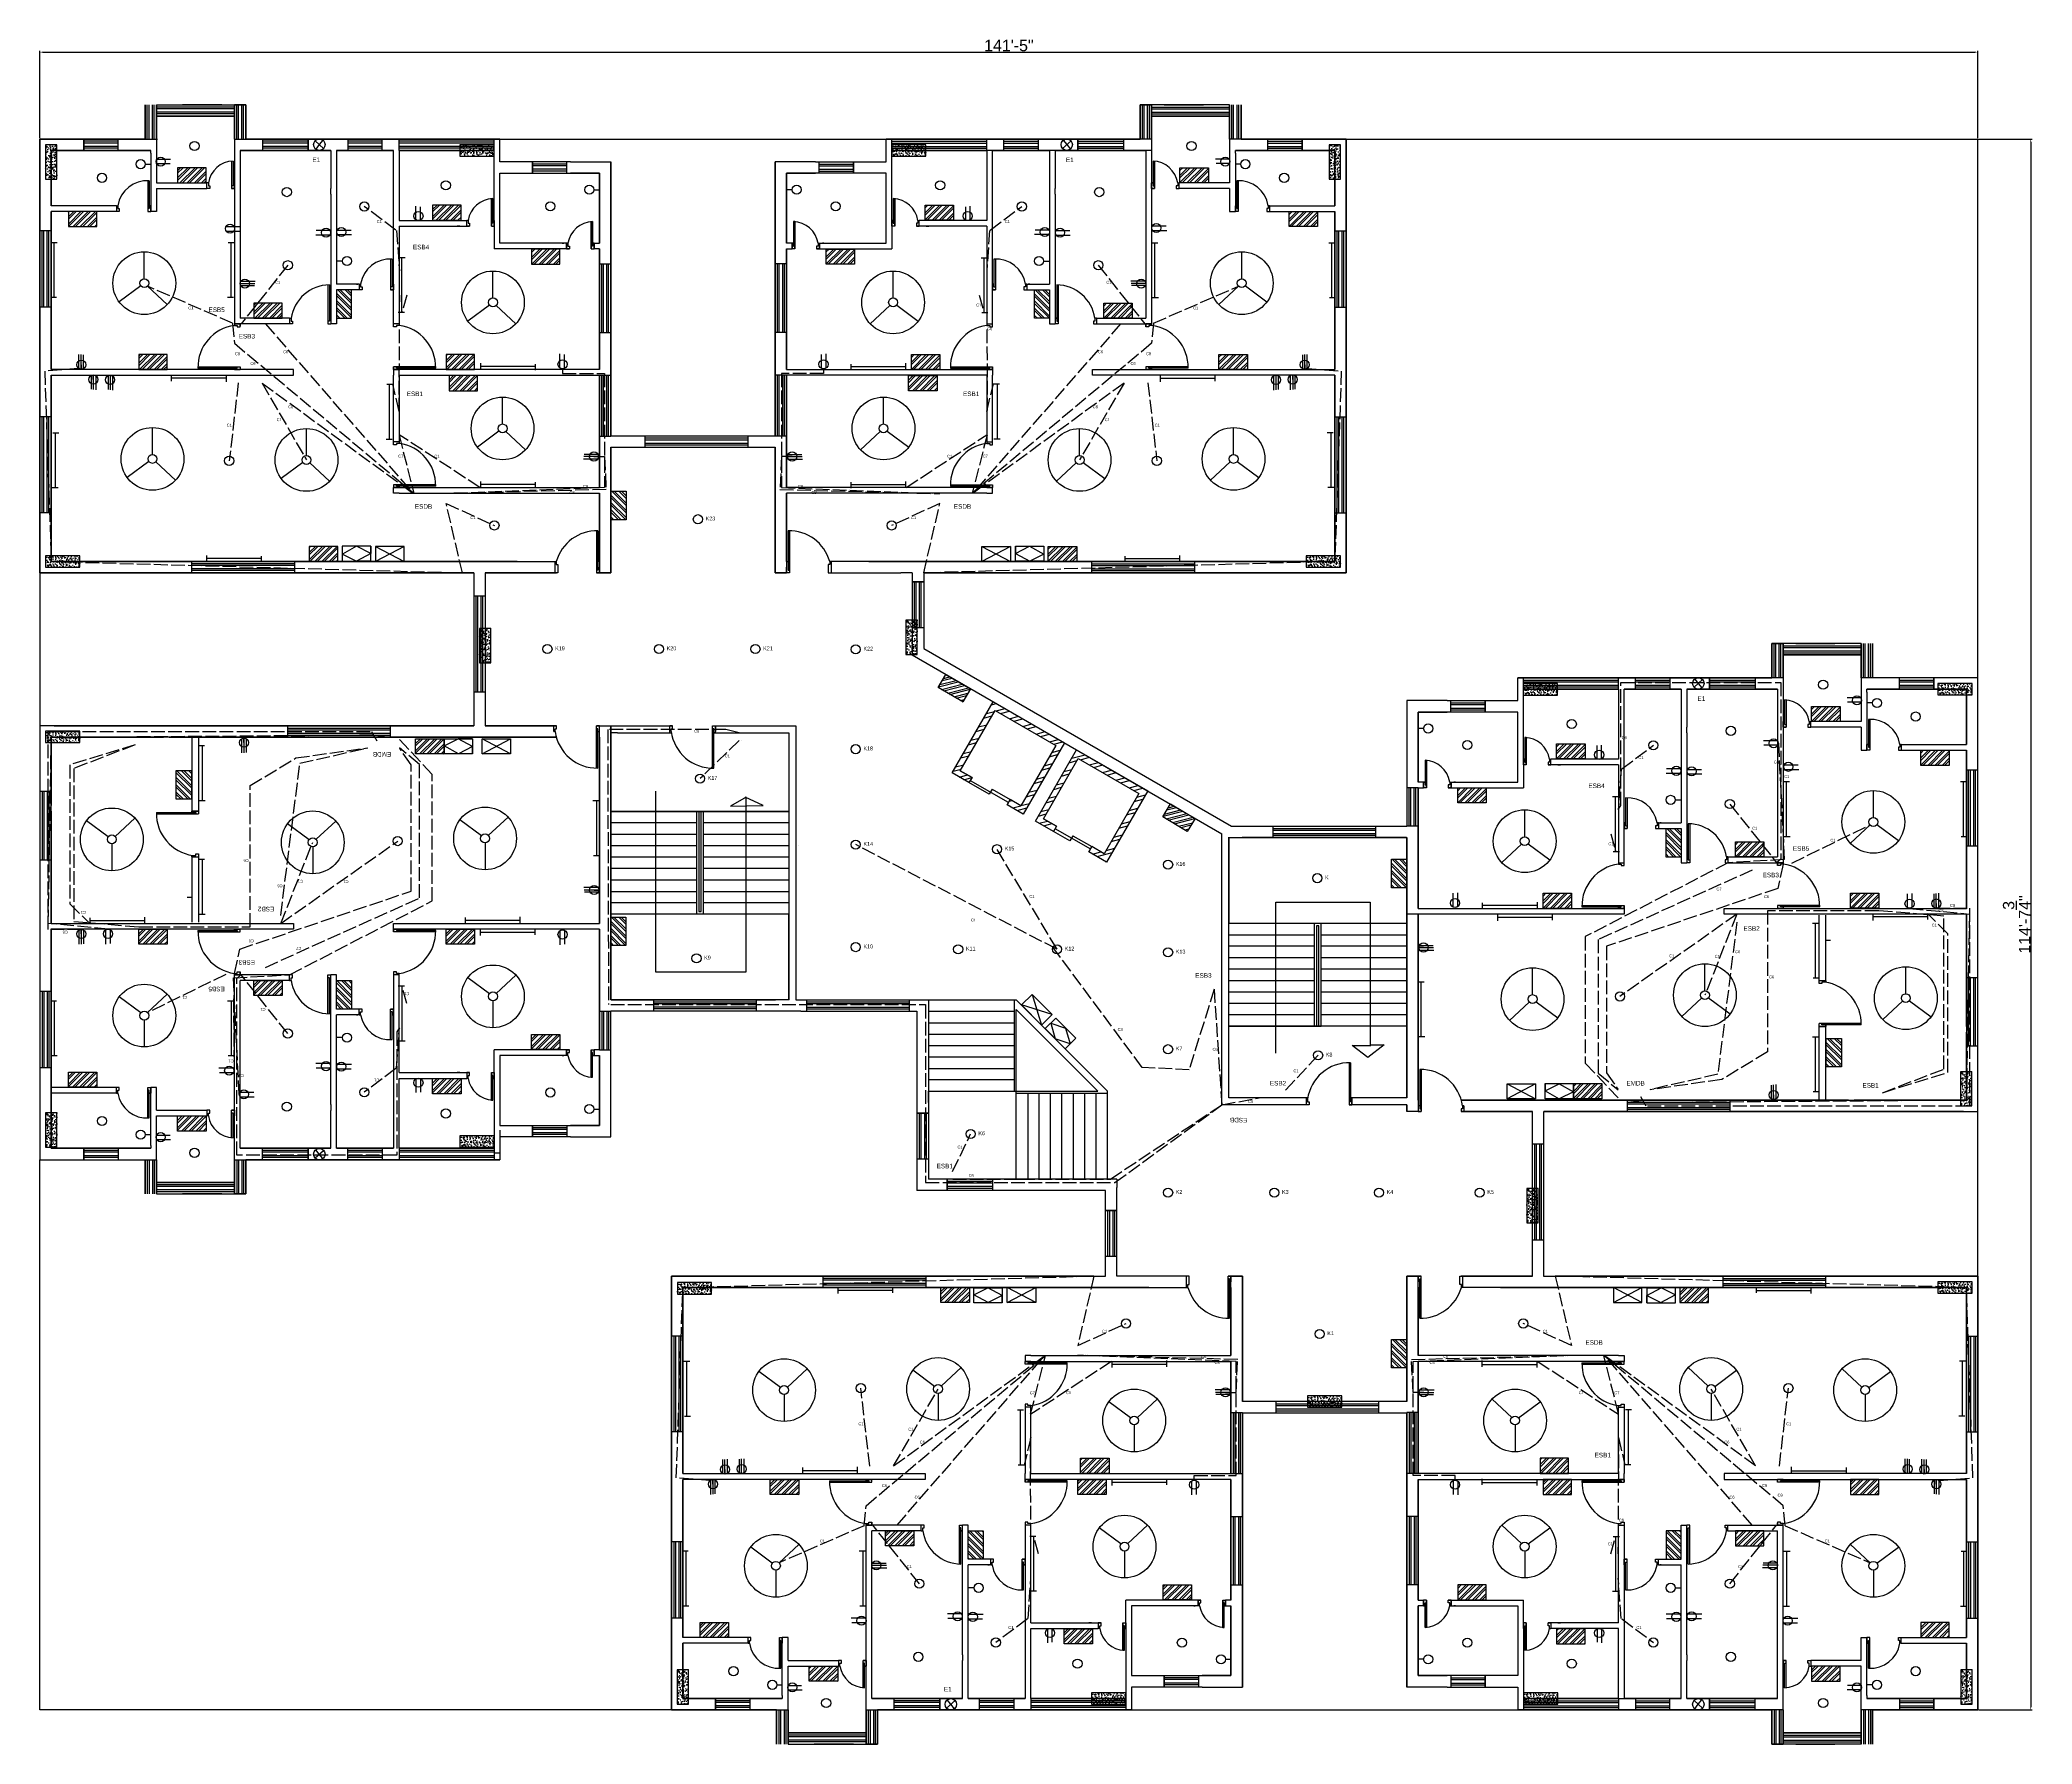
# Model space of a CAD drawing. Header units: millimetres. Extents: x 10978 to 12723, y 1038 to 2531.
import ezdxf

# ---------------------------------------------------------------- set-up
doc = ezdxf.new("R2010")
doc.units = ezdxf.units.MM
doc.linetypes.add('ACAD_ISO02W100', pattern=[15, 12, -3])
for name, color, linetype in [('doors', 6, 'Continuous'), ('emconduit', 1, 'ACAD_ISO02W100'), ('fittinglablem', 7, 'Continuous'), ('fittings', 7, 'Continuous'), ('windows', 40, 'Continuous')]:
    doc.layers.add(name, color=color, linetype=linetype)
doc.styles.get("Standard").update_dxf_attribs({"font": 'arial.ttf', "height": 4})
doc.dimstyles.new('dim', dxfattribs={"dimtxt": 16, "dimasz": 2.5, "dimexe": 1.25, "dimexo": 0.625, "dimtad": 1, "dimlunit": 4, "dimtxsty": 'Standard', "dimcen": 2.5, "dimadec": 0, "dimazin": 0, "dimtfac": 1, "dimtmove": 0, "dimatfit": 3, "dimfxl": 1, "dimarcsym": 0})
pattern_1 = [(135, (12007.5997, 730.803), (-3.1532, -3.1532), []), (135, (12007.5997, 732.905), (-3.1532, -3.1532), [])]

# ---------------------------------------------------------------- blocks, each defined once
blk = doc.blocks.new('*D67')
at = {"color": 0, "lineweight": -2, "transparency": 16777216}
for p, q in [((10978.4, 2444.9), (10978.4, 2521.6)), ((10980.9, 2520.3), (12673, 2520.3)), ((12675.5, 2444.9), (12675.5, 2521.6))]:
    blk.add_line(p, q, dxfattribs=at)
at = {"color": 0, "transparency": 16777216}
for points in [[(10980.9, 2520.8), (10980.9, 2519.9), (10978.4, 2520.3)], [(12673, 2520.8), (12673, 2519.9), (12675.5, 2520.3)]]:
    blk.add_solid(points, dxfattribs=at)
at = {"color": 0, "transparency": 16777216, "insert": (11827, 2526.1), "char_height": 4, "attachment_point": 5}
blk.add_mtext('{\\H2.5x;141\'-5"}', dxfattribs=at)
blk = doc.blocks.new('*D68')
at = {"color": 0, "lineweight": -2, "transparency": 16777216}
for p, q in [((12676.1, 2444.2), (12723.1, 2444.2)), ((12721.9, 2441.7), (12721.9, 1070.9)), ((12676.1, 1068.4), (12723.1, 1068.4))]:
    blk.add_line(p, q, dxfattribs=at)
at = {"color": 0, "transparency": 16777216}
for points in [[(12721.4, 2441.7), (12722.3, 2441.7), (12721.9, 2444.2)], [(12721.4, 1070.9), (12722.3, 1070.9), (12721.9, 1068.4)]]:
    blk.add_solid(points, dxfattribs=at)
at = {"color": 0, "transparency": 16777216, "insert": (12709.5, 1756.3), "char_height": 4, "attachment_point": 5, "rotation": 90}
blk.add_mtext('{\\H2.5x;114\'-7{\\H1x;\\S3/4;}"}', dxfattribs=at)

msp = doc.modelspace()

# ---------------------------------------------------------------- hatches: boundary and pattern name
h = msp.add_hatch()
h.set_pattern_fill('AR-CONC', color=256, scale=0.03)
h.set_pattern_definition([(50, (5605.6125, 232.706), (5.46554, -0.4781726), [0.5715, -6.2865]), (355, (5605.6125, 232.706), (-1.0573026, 5.7317054), [0.4572, -5.0292175]), (100.45144, (5606.068, 232.666), (4.4082374, 5.2535326), [0.4857, -5.3427073]), (46.1842, (5605.6125, 234.23), (8.132371, -1.26127), [0.85725, -9.42975]), (96.63556, (5606.29, 234.125), (7.122124, 7.422784), [0.728551, -8.014068]), (351.18415, (5605.6125, 234.23), (7.122124, 7.422784), [0.685799, -7.543792]), (21, (5606.3745, 233.849), (4.5484317, -3.067956), [0.5715, -6.2865]), (326, (5606.3745, 233.849), (1.854061, 5.525639), [0.4572, -5.0292]), (71.45144, (5606.7535, 233.5934), (6.4024926, 2.457683), [0.4857, -5.342698]), (37.5, (5605.6125, 232.706), (0.0926581, 2.53665117), [0, -4.96824, 0, -5.1054, 0, -5.04825]), (7.5, (5605.6125, 232.706), (2.0045899, 3.0054172), [0, -2.91084, 0, -4.85394, 0, -1.92405]), (327.5, (5603.9132, 232.706), (4.06771786, -0.1718623), [0, -1.905, 0, -5.9436, 0, -7.8867]), (317.5, (5603.1512, 232.706), (4.4438754, 0.7627947), [0, -2.4765, 0, -3.94716, 0, -5.6007])])
h.paths.add_polyline_path([(10983.412, 2409.248), (10993.412, 2409.248), (10993.412, 2439.248), (10983.412, 2439.248)])
h = msp.add_hatch()
h.set_pattern_fill('AR-CONC', color=256, scale=0.03, angle=-90)
h.set_pattern_definition([(320, (5605.6125, 232.706), (-0.4781726, -5.46554), [0.5715, -6.2865]), (265, (5605.6125, 232.706), (5.7317054, 1.0573026), [0.4572, -5.0292175]), (10.45144, (5605.5726, 232.2506), (5.2535326, -4.4082374), [0.4857003, -5.3427073]), (316.1842, (5607.1365, 232.706), (-1.26127, -8.132371), [0.85725, -9.42975]), (6.63556, (5607.031, 232.028), (7.422784, -7.122124), [0.728551, -8.014068]), (261.18415, (5607.1365, 232.706), (7.422784, -7.122124), [0.685799, -7.543792]), (291, (5606.7555, 231.944), (-3.067956, -4.5484317), [0.5715, -6.2865]), (236, (5606.7555, 231.944), (5.525639, -1.854061), [0.4572, -5.0292]), (341.451445, (5606.5, 231.565), (2.457683, -6.4024926), [0.4857003, -5.342698]), (307.5, (5605.6125, 232.706), (2.53665117, -0.0926581), [0, -4.96824, 0, -5.1054, 0, -5.04825]), (277.5, (5605.6125, 232.706), (3.0054172, -2.0045899), [0, -2.91084, 0, -4.85394, 0, -1.92405]), (237.5, (5605.6125, 234.4053), (-0.1718623, -4.06771786), [0, -1.905, 0, -5.9436, 0, -7.8867]), (227.5, (5605.6125, 235.1673), (0.7627947, -4.4438754), [0, -2.4765, 0, -3.94716, 0, -5.6007])])
h.paths.add_polyline_path([(11346.228, 2439.186), (11346.228, 2429.186), (11376.228, 2429.186), (11376.228, 2439.186)])
h = msp.add_hatch()
h.set_pattern_fill('AR-CONC', color=256, scale=0.03, angle=-90)
h.set_pattern_definition([(320, (5996.1687, 287.845), (-0.4781726, -5.46554), [0.5715, -6.2865]), (265, (5996.1687, 287.845), (5.7317054, 1.0573026), [0.4572, -5.0292175]), (10.45144, (5996.129, 287.3896), (5.2535326, -4.4082374), [0.4857003, -5.3427073]), (316.1842, (5997.6927, 287.845), (-1.26127, -8.132371), [0.85725, -9.42975]), (6.63556, (5997.5875, 287.167), (7.422784, -7.122124), [0.728551, -8.014068]), (261.18415, (5997.693, 287.845), (7.422784, -7.122124), [0.685799, -7.543792]), (291, (5997.3117, 287.083), (-3.067956, -4.5484317), [0.5715, -6.2865]), (236, (5997.3117, 287.083), (5.525639, -1.854061), [0.4572, -5.0292]), (341.451445, (5997.056, 286.704), (2.457683, -6.4024926), [0.4857003, -5.342698]), (307.5, (5996.1687, 287.845), (2.53665117, -0.0926581), [0, -4.96824, 0, -5.1054, 0, -5.04825]), (277.5, (5996.1687, 287.845), (3.0054172, -2.0045899), [0, -2.91084, 0, -4.85394, 0, -1.92405]), (237.5, (5996.1687, 289.5444), (-0.1718623, -4.06771786), [0, -1.905, 0, -5.9436, 0, -7.8867]), (227.5, (5996.1687, 290.3064), (0.7627947, -4.4438754), [0, -2.4765, 0, -3.94716, 0, -5.6007])])
h.paths.add_polyline_path([(11724.413, 2439.186), (11724.413, 2429.186), (11754.413, 2429.186), (11754.413, 2439.186)])
h = msp.add_hatch()
h.set_pattern_fill('AR-CONC', color=256, scale=0.03)
h.set_pattern_definition([(50, (14258.753, -3318.9968), (5.46554, -0.4781726), [0.5715, -6.2865]), (355, (14258.753, -3318.997), (-1.0573026, 5.7317054), [0.4572, -5.0292175]), (100.45144, (14259.2085, -3319.0366), (4.4082374, 5.2535326), [0.4857003, -5.3427073]), (46.1842, (14258.753, -3317.473), (8.132371, -1.26127), [0.85725, -9.42975]), (96.63556, (14259.431, -3317.578), (7.122124, 7.422784), [0.728551, -8.014068]), (351.18415, (14258.753, -3317.473), (7.122124, 7.422784), [0.685799, -7.543792]), (21, (14259.515, -3317.8538), (4.5484317, -3.067956), [0.5715, -6.2865]), (326, (14259.515, -3317.854), (1.854061, 5.525639), [0.4572, -5.0292]), (71.451445, (14259.894, -3318.1094), (6.4024926, 2.457683), [0.4857003, -5.342698]), (37.5, (14258.753, -3318.9968), (0.0926581, 2.53665117), [0, -4.96824, 0, -5.1054, 0, -5.04825]), (7.5, (14258.753, -3318.9968), (2.0045899, 3.0054172), [0, -2.91084, 0, -4.85394, 0, -1.92405]), (327.5, (14257.0537, -3318.9968), (4.06771786, -0.1718623), [0, -1.905, 0, -5.9436, 0, -7.8867]), (317.5, (14256.2917, -3318.9968), (4.4438754, 0.7627947), [0, -2.4765, 0, -3.94716, 0, -5.6007])])
h.paths.add_polyline_path([(12107.412, 2409.248), (12117.412, 2409.248), (12117.412, 2439.248), (12107.412, 2439.248)])
h = msp.add_hatch()
h.set_pattern_fill('AR-CONC', color=256, scale=0.03, angle=-90)
h.set_pattern_definition([(320, (5255.1674, -72.0763), (-0.4781726, -5.46554), [0.5715, -6.2865]), (265, (5255.1674, -72.0763), (5.7317054, 1.0573026), [0.4572, -5.0292175]), (10.45144, (5255.1275, -72.532), (5.2535326, -4.4082374), [0.4857003, -5.3427073]), (316.1842, (5256.6914, -72.076), (-1.26127, -8.132371), [0.85725, -9.42975]), (6.63556, (5256.586, -72.754), (7.422784, -7.122124), [0.728551, -8.014068]), (261.18415, (5256.691, -72.076), (7.422784, -7.122124), [0.685799, -7.543792]), (291, (5256.3104, -72.8383), (-3.067956, -4.5484317), [0.5715, -6.2865]), (236, (5256.3104, -72.8383), (5.525639, -1.854061), [0.4572, -5.0292]), (341.451445, (5256.0547, -73.2174), (2.457683, -6.4024926), [0.4857003, -5.342698]), (307.5, (5255.1674, -72.0763), (2.53665117, -0.0926581), [0, -4.96824, 0, -5.1054, 0, -5.04825]), (277.5, (5255.1674, -72.0763), (3.0054172, -2.0045899), [0, -2.91084, 0, -4.85394, 0, -1.92405]), (237.5, (5255.1674, -70.377), (-0.1718623, -4.06771786), [0, -1.905, 0, -5.9436, 0, -7.8867]), (227.5, (5255.1674, -69.615), (0.7627947, -4.4438754), [0, -2.4765, 0, -3.94716, 0, -5.6007])])
h.paths.add_polyline_path([(10983.412, 2079.265), (10983.412, 2069.265), (11013.412, 2069.265), (11013.412, 2079.265)])
h = msp.add_hatch()
h.set_pattern_fill('AR-CONC', color=256, scale=0.03, angle=-90)
h.set_pattern_definition([(320, (6359.1674, -72.0763), (-0.4781726, -5.46554), [0.5715, -6.2865]), (265, (6359.1674, -72.0763), (5.7317054, 1.0573026), [0.4572, -5.0292175]), (10.45144, (6359.1275, -72.532), (5.2535326, -4.4082374), [0.4857003, -5.3427073]), (316.1842, (6360.6914, -72.076), (-1.26127, -8.132371), [0.85725, -9.42975]), (6.63556, (6360.586, -72.754), (7.422784, -7.122124), [0.728551, -8.014068]), (261.18415, (6360.691, -72.076), (7.422784, -7.122124), [0.685799, -7.543792]), (291, (6360.3104, -72.8383), (-3.067956, -4.5484317), [0.5715, -6.2865]), (236, (6360.3104, -72.8383), (5.525639, -1.854061), [0.4572, -5.0292]), (341.451445, (6360.0547, -73.2174), (2.457683, -6.4024926), [0.4857003, -5.342698]), (307.5, (6359.1674, -72.0763), (2.53665117, -0.0926581), [0, -4.96824, 0, -5.1054, 0, -5.04825]), (277.5, (6359.1674, -72.0763), (3.0054172, -2.0045899), [0, -2.91084, 0, -4.85394, 0, -1.92405]), (237.5, (6359.1674, -70.377), (-0.1718623, -4.06771786), [0, -1.905, 0, -5.9436, 0, -7.8867]), (227.5, (6359.1674, -69.615), (0.7627947, -4.4438754), [0, -2.4765, 0, -3.94716, 0, -5.6007])])
h.paths.add_polyline_path([(12087.412, 2079.265), (12087.412, 2069.265), (12117.412, 2069.265), (12117.412, 2079.265)])
h = msp.add_hatch()
h.set_pattern_fill('AR-CONC', color=256, scale=0.03)
h.set_pattern_definition([(50, (6033.8375, -191.8366), (5.46554, -0.4781726), [0.5715, -6.2865]), (355, (6033.8375, -191.8366), (-1.0573026, 5.7317054), [0.4572, -5.0292175]), (100.45144, (6034.293, -191.8764), (4.4082374, 5.2535326), [0.4857, -5.3427073]), (46.1842, (6033.8375, -190.3126), (8.132371, -1.26127), [0.85725, -9.42975]), (96.63556, (6034.515, -190.418), (7.122124, 7.422784), [0.728551, -8.014068]), (351.18415, (6033.8375, -190.3126), (7.122124, 7.422784), [0.685799, -7.543792]), (21, (6034.5995, -190.6936), (4.5484317, -3.067956), [0.5715, -6.2865]), (326, (6034.5995, -190.6936), (1.854061, 5.525639), [0.4572, -5.0292]), (71.45144, (6034.9786, -190.949), (6.4024926, 2.457683), [0.4857, -5.342698]), (37.5, (6033.8375, -191.8366), (0.0926581, 2.53665117), [0, -4.96824, 0, -5.1054, 0, -5.04825]), (7.5, (6033.8375, -191.8366), (2.0045899, 3.0054172), [0, -2.91084, 0, -4.85394, 0, -1.92405]), (327.5, (6032.1383, -191.8366), (4.06771786, -0.1718623), [0, -1.905, 0, -5.9436, 0, -7.8867]), (317.5, (6031.3763, -191.8366), (4.4438754, 0.7627947), [0, -2.4765, 0, -3.94716, 0, -5.6007])])
h.paths.add_polyline_path([(11363.393, 1985.602), (11373.393, 1985.602), (11373.393, 2015.602), (11363.393, 2015.602)])
h = msp.add_hatch()
h.set_pattern_fill('AR-CONC', color=256, scale=0.03)
h.set_pattern_definition([(50, (6407.245, -184.54), (5.46554, -0.4781726), [0.5715, -6.2865]), (355, (6407.245, -184.54), (-1.0573026, 5.7317054), [0.4572, -5.0292175]), (100.45144, (6407.7006, -184.58), (4.4082374, 5.2535326), [0.4857, -5.3427073]), (46.1842, (6407.245, -183.016), (8.132371, -1.26127), [0.85725, -9.42975]), (96.63556, (6407.923, -183.121), (7.122124, 7.422784), [0.728551, -8.014068]), (351.18415, (6407.245, -183.016), (7.122124, 7.422784), [0.685799, -7.543792]), (21, (6408.007, -183.397), (4.5484317, -3.067956), [0.5715, -6.2865]), (326, (6408.007, -183.397), (1.854061, 5.525639), [0.4572, -5.0292]), (71.45144, (6408.386, -183.653), (6.4024926, 2.457683), [0.4857, -5.342698]), (37.5, (6407.2452, -184.5401), (0.0926581, 2.53665117), [0, -4.96824, 0, -5.1054, 0, -5.04825]), (7.5, (6407.2452, -184.54), (2.0045899, 3.0054172), [0, -2.91084, 0, -4.85394, 0, -1.92405]), (327.5, (6405.546, -184.5401), (4.06771786, -0.1718623), [0, -1.905, 0, -5.9436, 0, -7.8867]), (317.5, (6404.784, -184.54), (4.4438754, 0.7627947), [0, -2.4765, 0, -3.94716, 0, -5.6007])])
h.paths.add_polyline_path([(11736.8, 1992.899), (11746.8, 1992.899), (11746.8, 2022.899), (11736.8, 2022.899)])
h = msp.add_hatch()
h.set_pattern_fill('AR-CONC', color=256, scale=0.03, angle=-90)
h.set_pattern_definition([(320, (6549.262, -184.058), (-0.4781726, -5.46554), [0.5715, -6.2865]), (265, (6549.262, -184.058), (5.7317054, 1.0573026), [0.4572, -5.0292175]), (10.45144, (6549.222, -184.5136), (5.2535326, -4.4082374), [0.4857003, -5.3427073]), (316.1842, (6550.786, -184.058), (-1.26127, -8.132371), [0.85725, -9.42975]), (6.63556, (6550.681, -184.736), (7.422784, -7.122124), [0.728551, -8.014068]), (261.18415, (6550.786, -184.058), (7.422784, -7.122124), [0.685799, -7.543792]), (291, (6550.405, -184.82), (-3.067956, -4.5484317), [0.5715, -6.2865]), (236, (6550.405, -184.82), (5.525639, -1.854061), [0.4572, -5.0292]), (341.451445, (6550.1493, -185.199), (2.457683, -6.4024926), [0.4857003, -5.342698]), (307.5, (6549.262, -184.0581), (2.53665117, -0.0926581), [0, -4.96824, 0, -5.1054, 0, -5.04825]), (277.5, (6549.262, -184.058), (3.0054172, -2.0045899), [0, -2.91084, 0, -4.85394, 0, -1.92405]), (237.5, (6549.262, -182.3589), (-0.1718623, -4.06771786), [0, -1.905, 0, -5.9436, 0, -7.8867]), (227.5, (6549.262, -181.597), (0.7627947, -4.4438754), [0, -2.4765, 0, -3.94716, 0, -5.6007])])
h.paths.add_polyline_path([(12277.506, 1967.283), (12277.506, 1957.283), (12307.506, 1957.283), (12307.506, 1967.283)])
h = msp.add_hatch()
h.set_pattern_fill('AR-CONC', color=256, scale=0.03, angle=-90)
h.set_pattern_definition([(320, (6912.2608, -183.997), (-0.4781726, -5.46554), [0.5715, -6.2865]), (265, (6912.261, -183.997), (5.7317054, 1.0573026), [0.4572, -5.0292175]), (10.45144, (6912.221, -184.4525), (5.2535326, -4.4082374), [0.4857003, -5.3427073]), (316.1842, (6913.785, -183.997), (-1.26127, -8.132371), [0.85725, -9.42975]), (6.63556, (6913.68, -184.675), (7.422784, -7.122124), [0.728551, -8.014068]), (261.18415, (6913.785, -183.997), (7.422784, -7.122124), [0.685799, -7.543792]), (291, (6913.4038, -184.759), (-3.067956, -4.5484317), [0.5715, -6.2865]), (236, (6913.404, -184.759), (5.525639, -1.854061), [0.4572, -5.0292]), (341.451445, (6913.148, -185.138), (2.457683, -6.4024926), [0.4857003, -5.342698]), (307.5, (6912.2608, -183.997), (2.53665117, -0.0926581), [0, -4.96824, 0, -5.1054, 0, -5.04825]), (277.5, (6912.2608, -183.997), (3.0054172, -2.0045899), [0, -2.91084, 0, -4.85394, 0, -1.92405]), (237.5, (6912.2608, -182.2978), (-0.1718623, -4.06771786), [0, -1.905, 0, -5.9436, 0, -7.8867]), (227.5, (6912.2608, -181.5358), (0.7627947, -4.4438754), [0, -2.4765, 0, -3.94716, 0, -5.6007])])
h.paths.add_polyline_path([(12640.505, 1967.344), (12640.505, 1957.344), (12670.505, 1957.344), (12670.505, 1967.344)])
h = msp.add_hatch()
h.set_pattern_fill('ANSI32', color=256, angle=-30)
h.set_pattern_definition([(15, (12535.055, 1189.362), (-2.46525, 9.20044), []), (15, (12538.944, 1187.117), (-2.46525, 9.20044), [])])
h.paths.add_polyline_path([(11887.759, 1901.751), (11940.896, 1871.073), (11910.421, 1818.288), (11899.565, 1824.556), (11896.93, 1819.992), (11912.636, 1810.924), (11948.636, 1873.278), (11886.282, 1909.278), (11850.282, 1846.924), (11866.076, 1837.806), (11868.711, 1842.37), (11857.284, 1848.967)])
h.paths.add_polyline_path([(11875.634, 1915.426), (11813.281, 1951.426), (11777.281, 1889.072), (11792.084, 1880.525), (11794.719, 1885.089), (11784.434, 1891.027), (11814.909, 1943.811), (11868.046, 1913.132), (11837.572, 1860.348), (11828.144, 1865.791), (11825.509, 1861.227), (11839.634, 1853.072)])
h = msp.add_hatch()
h.set_pattern_fill('AR-CONC', color=256, scale=0.03, angle=-90)
h.set_pattern_definition([(320, (5255.1674, -225.747), (-0.4781726, -5.46554), [0.5715, -6.2865]), (265, (5255.1674, -225.747), (5.7317054, 1.0573026), [0.4572, -5.0292175]), (10.45144, (5255.1275, -226.2024), (5.2535326, -4.4082374), [0.4857003, -5.3427073]), (316.1842, (5256.6914, -225.747), (-1.26127, -8.132371), [0.85725, -9.42975]), (6.63556, (5256.586, -226.425), (7.422784, -7.122124), [0.728551, -8.014068]), (261.18415, (5256.691, -225.747), (7.422784, -7.122124), [0.685799, -7.543792]), (291, (5256.3104, -226.509), (-3.067956, -4.5484317), [0.5715, -6.2865]), (236, (5256.3104, -226.509), (5.525639, -1.854061), [0.4572, -5.0292]), (341.451445, (5256.0547, -226.888), (2.457683, -6.4024926), [0.4857003, -5.342698]), (307.5, (5255.1674, -225.747), (2.53665117, -0.0926581), [0, -4.96824, 0, -5.1054, 0, -5.04825]), (277.5, (5255.1674, -225.747), (3.0054172, -2.0045899), [0, -2.91084, 0, -4.85394, 0, -1.92405]), (237.5, (5255.1674, -224.0477), (-0.1718623, -4.06771786), [0, -1.905, 0, -5.9436, 0, -7.8867]), (227.5, (5255.1674, -223.2857), (0.7627947, -4.4438754), [0, -2.4765, 0, -3.94716, 0, -5.6007])])
h.paths.add_polyline_path([(10983.412, 1925.594), (10983.412, 1915.594), (11013.412, 1915.594), (11013.412, 1925.594)])
h = msp.add_hatch()
h.set_pattern_fill('AR-CONC', color=256, scale=0.03)
h.set_pattern_definition([(50, (7330.798, -580.077), (5.46554, -0.4781726), [0.5715, -6.2865]), (355, (7330.798, -580.077), (-1.0573026, 5.7317054), [0.4572, -5.0292175]), (100.45144, (7331.2534, -580.117), (4.4082374, 5.2535326), [0.4857, -5.3427073]), (46.1842, (7330.798, -578.553), (8.132371, -1.26127), [0.85725, -9.42975]), (96.63556, (7331.476, -578.658), (7.122124, 7.422784), [0.728551, -8.014068]), (351.18415, (7330.798, -578.553), (7.122124, 7.422784), [0.685799, -7.543792]), (21, (7331.56, -578.934), (4.5484317, -3.067956), [0.5715, -6.2865]), (326, (7331.56, -578.934), (1.854061, 5.525639), [0.4572, -5.0292]), (71.45144, (7331.939, -579.1896), (6.4024926, 2.457683), [0.4857, -5.342698]), (37.5, (7330.798, -580.077), (0.0926581, 2.53665117), [0, -4.96824, 0, -5.1054, 0, -5.04825]), (7.5, (7330.798, -580.077), (2.0045899, 3.0054172), [0, -2.91084, 0, -4.85394, 0, -1.92405]), (327.5, (7329.0987, -580.077), (4.06771786, -0.1718623), [0, -1.905, 0, -5.9436, 0, -7.8867]), (317.5, (7328.3367, -580.077), (4.4438754, 0.7627947), [0, -2.4765, 0, -3.94716, 0, -5.6007])])
h.paths.add_polyline_path([(12660.353, 1597.362), (12670.353, 1597.362), (12670.353, 1627.362), (12660.353, 1627.362)])
h = msp.add_hatch()
h.set_pattern_fill('AR-CONC', color=256, scale=0.03)
h.set_pattern_definition([(50, (5653.8567, -616.1562), (5.46554, -0.4781726), [0.5715, -6.2865]), (355, (5653.8567, -616.156), (-1.0573026, 5.7317054), [0.4572, -5.0292175]), (100.45144, (5654.312, -616.196), (4.4082374, 5.2535326), [0.4857, -5.3427073]), (46.1842, (5653.8567, -614.632), (8.132371, -1.26127), [0.85725, -9.42975]), (96.63556, (5654.534, -614.737), (7.122124, 7.422784), [0.728551, -8.014068]), (351.18415, (5653.857, -614.632), (7.122124, 7.422784), [0.685799, -7.543792]), (21, (5654.6187, -615.0132), (4.5484317, -3.067956), [0.5715, -6.2865]), (326, (5654.6187, -615.013), (1.854061, 5.525639), [0.4572, -5.0292]), (71.45144, (5654.9977, -615.269), (6.4024926, 2.457683), [0.4857, -5.342698]), (37.5, (5653.8567, -616.1562), (0.0926581, 2.53665117), [0, -4.96824, 0, -5.1054, 0, -5.04825]), (7.5, (5653.8567, -616.1562), (2.0045899, 3.0054172), [0, -2.91084, 0, -4.85394, 0, -1.92405]), (327.5, (5652.1574, -616.1562), (4.06771786, -0.1718623), [0, -1.905, 0, -5.9436, 0, -7.8867]), (317.5, (5651.3954, -616.1562), (4.4438754, 0.7627947), [0, -2.4765, 0, -3.94716, 0, -5.6007])])
h.paths.add_polyline_path([(10983.412, 1561.283), (10993.412, 1561.283), (10993.412, 1591.283), (10983.412, 1591.283)])
h = msp.add_hatch()
h.set_pattern_fill('AR-CONC', color=256, scale=0.03, angle=-90)
h.set_pattern_definition([(320, (5617.984, -580.12), (-0.4781726, -5.46554), [0.5715, -6.2865]), (265, (5617.984, -580.12), (5.7317054, 1.0573026), [0.4572, -5.0292175]), (10.45144, (5617.9444, -580.5754), (5.2535326, -4.4082374), [0.4857003, -5.3427073]), (316.1842, (5619.508, -580.12), (-1.26127, -8.132371), [0.85725, -9.42975]), (6.63556, (5619.403, -580.7976), (7.422784, -7.122124), [0.728551, -8.014068]), (261.18415, (5619.508, -580.12), (7.422784, -7.122124), [0.685799, -7.543792]), (291, (5619.127, -580.882), (-3.067956, -4.5484317), [0.5715, -6.2865]), (236, (5619.127, -580.882), (5.525639, -1.854061), [0.4572, -5.0292]), (341.451445, (5618.8715, -581.261), (2.457683, -6.4024926), [0.4857003, -5.342698]), (307.5, (5617.9842, -580.1199), (2.53665117, -0.0926581), [0, -4.96824, 0, -5.1054, 0, -5.04825]), (277.5, (5617.9842, -580.12), (3.0054172, -2.0045899), [0, -2.91084, 0, -4.85394, 0, -1.92405]), (237.5, (5617.9842, -578.4206), (-0.1718623, -4.06771786), [0, -1.905, 0, -5.9436, 0, -7.8867]), (227.5, (5617.9842, -577.6586), (0.7627947, -4.4438754), [0, -2.4765, 0, -3.94716, 0, -5.6007])])
h.paths.add_polyline_path([(11346.228, 1571.221), (11346.228, 1561.221), (11376.228, 1561.221), (11376.228, 1571.221)])
h = msp.add_hatch()
h.set_pattern_fill('AR-CONC', color=256, scale=0.03)
h.set_pattern_definition([(50, (6950.9013, -682.3585), (5.46554, -0.4781726), [0.5715, -6.2865]), (355, (6950.901, -682.3585), (-1.0573026, 5.7317054), [0.4572, -5.0292175]), (100.45144, (6951.3567, -682.3984), (4.4082374, 5.2535326), [0.4857, -5.3427073]), (46.1842, (6950.901, -680.8345), (8.132371, -1.26127), [0.85725, -9.42975]), (96.63556, (6951.579, -680.94), (7.122124, 7.422784), [0.728551, -8.014068]), (351.18415, (6950.901, -680.8345), (7.122124, 7.422784), [0.685799, -7.543792]), (21, (6951.6633, -681.2155), (4.5484317, -3.067956), [0.5715, -6.2865]), (326, (6951.663, -681.2155), (1.854061, 5.525639), [0.4572, -5.0292]), (71.45144, (6952.0423, -681.471), (6.4024926, 2.457683), [0.4857, -5.342698]), (37.5, (6950.9013, -682.3585), (0.0926581, 2.53665117), [0, -4.96824, 0, -5.1054, 0, -5.04825]), (7.5, (6950.9013, -682.3585), (2.0045899, 3.0054172), [0, -2.91084, 0, -4.85394, 0, -1.92405]), (327.5, (6949.202, -682.3585), (4.06771786, -0.1718623), [0, -1.905, 0, -5.9436, 0, -7.8867]), (317.5, (6948.44, -682.3585), (4.4438754, 0.7627947), [0, -2.4765, 0, -3.94716, 0, -5.6007])])
h.paths.add_polyline_path([(12280.456, 1495.08), (12290.456, 1495.08), (12290.456, 1525.08), (12280.456, 1525.08)])
h = msp.add_hatch()
h.set_pattern_fill('AR-CONC', color=256, scale=0.03, angle=-90)
h.set_pattern_definition([(320, (5808.4544, -708.7112), (-0.4781726, -5.46554), [0.5715, -6.2865]), (265, (5808.4544, -708.711), (5.7317054, 1.0573026), [0.4572, -5.0292175]), (10.45144, (5808.4146, -709.1667), (5.2535326, -4.4082374), [0.4857003, -5.3427073]), (316.1842, (5809.9784, -708.711), (-1.26127, -8.132371), [0.85725, -9.42975]), (6.63556, (5809.873, -709.389), (7.422784, -7.122124), [0.728551, -8.014068]), (261.18415, (5809.9784, -708.711), (7.422784, -7.122124), [0.685799, -7.543792]), (291, (5809.5974, -709.4732), (-3.067956, -4.5484317), [0.5715, -6.2865]), (236, (5809.5974, -709.473), (5.525639, -1.854061), [0.4572, -5.0292]), (341.451445, (5809.342, -709.8523), (2.457683, -6.4024926), [0.4857003, -5.342698]), (307.5, (5808.4544, -708.7112), (2.53665117, -0.0926581), [0, -4.96824, 0, -5.1054, 0, -5.04825]), (277.5, (5808.4544, -708.7112), (3.0054172, -2.0045899), [0, -2.91084, 0, -4.85394, 0, -1.92405]), (237.5, (5808.4544, -707.012), (-0.1718623, -4.06771786), [0, -1.905, 0, -5.9436, 0, -7.8867]), (227.5, (5808.4544, -706.25), (0.7627947, -4.4438754), [0, -2.4765, 0, -3.94716, 0, -5.6007])])
h.paths.add_polyline_path([(11536.699, 1442.63), (11536.699, 1432.63), (11566.699, 1432.63), (11566.699, 1442.63)])
h = msp.add_hatch()
h.set_pattern_fill('AR-CONC', color=256, scale=0.03, angle=-90)
h.set_pattern_definition([(320, (6912.2608, -707.9795), (-0.4781726, -5.46554), [0.5715, -6.2865]), (265, (6912.261, -707.9795), (5.7317054, 1.0573026), [0.4572, -5.0292175]), (10.45144, (6912.221, -708.435), (5.2535326, -4.4082374), [0.4857003, -5.3427073]), (316.1842, (6913.785, -707.9795), (-1.26127, -8.132371), [0.85725, -9.42975]), (6.63556, (6913.68, -708.657), (7.422784, -7.122124), [0.728551, -8.014068]), (261.18415, (6913.785, -707.9795), (7.422784, -7.122124), [0.685799, -7.543792]), (291, (6913.4038, -708.7415), (-3.067956, -4.5484317), [0.5715, -6.2865]), (236, (6913.404, -708.7415), (5.525639, -1.854061), [0.4572, -5.0292]), (341.451445, (6913.148, -709.1206), (2.457683, -6.4024926), [0.4857003, -5.342698]), (307.5, (6912.2608, -707.9795), (2.53665117, -0.0926581), [0, -4.96824, 0, -5.1054, 0, -5.04825]), (277.5, (6912.2608, -707.9795), (3.0054172, -2.0045899), [0, -2.91084, 0, -4.85394, 0, -1.92405]), (237.5, (6912.2608, -706.2803), (-0.1718623, -4.06771786), [0, -1.905, 0, -5.9436, 0, -7.8867]), (227.5, (6912.2608, -705.5183), (0.7627947, -4.4438754), [0, -2.4765, 0, -3.94716, 0, -5.6007])])
h.paths.add_polyline_path([(12640.505, 1443.362), (12640.505, 1433.362), (12670.505, 1433.362), (12670.505, 1443.362)])
h = msp.add_hatch()
h.set_pattern_fill('AR-CONC', color=256, scale=0.03, angle=-90)
h.set_pattern_definition([(320, (6360.311, -807.925), (-0.4781726, -5.46554), [0.5715, -6.2865]), (265, (6360.311, -807.925), (5.7317054, 1.0573026), [0.4572, -5.0292175]), (10.45144, (6360.271, -808.3803), (5.2535326, -4.4082374), [0.4857003, -5.3427073]), (316.1842, (6361.835, -807.925), (-1.26127, -8.132371), [0.85725, -9.42975]), (6.63556, (6361.73, -808.6026), (7.422784, -7.122124), [0.728551, -8.014068]), (261.18415, (6361.835, -807.925), (7.422784, -7.122124), [0.685799, -7.543792]), (291, (6361.454, -808.687), (-3.067956, -4.5484317), [0.5715, -6.2865]), (236, (6361.454, -808.687), (5.525639, -1.854061), [0.4572, -5.0292]), (341.451445, (6361.1984, -809.066), (2.457683, -6.4024926), [0.4857003, -5.342698]), (307.5, (6360.311, -807.9249), (2.53665117, -0.0926581), [0, -4.96824, 0, -5.1054, 0, -5.04825]), (277.5, (6360.311, -807.9249), (3.0054172, -2.0045899), [0, -2.91084, 0, -4.85394, 0, -1.92405]), (237.5, (6360.311, -806.2256), (-0.1718623, -4.06771786), [0, -1.905, 0, -5.9436, 0, -7.8867]), (227.5, (6360.311, -805.4636), (0.7627947, -4.4438754), [0, -2.4765, 0, -3.94716, 0, -5.6007])])
h.paths.add_polyline_path([(12088.555, 1343.416), (12088.555, 1333.416), (12118.555, 1333.416), (12118.555, 1343.416)])
h = msp.add_hatch()
h.set_pattern_fill('AR-CONC', color=256, scale=0.03)
h.set_pattern_definition([(50, (6206.95, -1104.0595), (5.46554, -0.4781726), [0.5715, -6.2865]), (355, (6206.95, -1104.0595), (-1.0573026, 5.7317054), [0.4572, -5.0292175]), (100.45144, (6207.4055, -1104.0993), (4.4082374, 5.2535326), [0.4857, -5.3427073]), (46.1842, (6206.95, -1102.5355), (8.132371, -1.26127), [0.85725, -9.42975]), (96.63556, (6207.628, -1102.6406), (7.122124, 7.422784), [0.728551, -8.014068]), (351.18415, (6206.95, -1102.5355), (7.122124, 7.422784), [0.685799, -7.543792]), (21, (6207.712, -1102.9165), (4.5484317, -3.067956), [0.5715, -6.2865]), (326, (6207.712, -1102.9165), (1.854061, 5.525639), [0.4572, -5.0292]), (71.45144, (6208.091, -1103.172), (6.4024926, 2.457683), [0.4857, -5.342698]), (37.5, (6206.95, -1104.0595), (0.0926581, 2.53665117), [0, -4.96824, 0, -5.1054, 0, -5.04825]), (7.5, (6206.95, -1104.0595), (2.0045899, 3.0054172), [0, -2.91084, 0, -4.85394, 0, -1.92405]), (327.5, (6205.2508, -1104.0595), (4.06771786, -0.1718623), [0, -1.905, 0, -5.9436, 0, -7.8867]), (317.5, (6204.4888, -1104.0595), (4.4438754, 0.7627947), [0, -2.4765, 0, -3.94716, 0, -5.6007])])
h.paths.add_polyline_path([(11536.505, 1073.379), (11546.505, 1073.379), (11546.505, 1103.379), (11536.505, 1103.379)])
h = msp.add_hatch()
h.set_pattern_fill('AR-CONC', color=256, scale=0.03)
h.set_pattern_definition([(50, (7330.95, -1104.0595), (5.46554, -0.4781726), [0.5715, -6.2865]), (355, (7330.95, -1104.0595), (-1.0573026, 5.7317054), [0.4572, -5.0292175]), (100.45144, (7331.4055, -1104.0993), (4.4082374, 5.2535326), [0.4857, -5.3427073]), (46.1842, (7330.95, -1102.5355), (8.132371, -1.26127), [0.85725, -9.42975]), (96.63556, (7331.628, -1102.6406), (7.122124, 7.422784), [0.728551, -8.014068]), (351.18415, (7330.95, -1102.5355), (7.122124, 7.422784), [0.685799, -7.543792]), (21, (7331.712, -1102.9165), (4.5484317, -3.067956), [0.5715, -6.2865]), (326, (7331.712, -1102.9165), (1.854061, 5.525639), [0.4572, -5.0292]), (71.45144, (7332.091, -1103.172), (6.4024926, 2.457683), [0.4857, -5.342698]), (37.5, (7330.95, -1104.0595), (0.0926581, 2.53665117), [0, -4.96824, 0, -5.1054, 0, -5.04825]), (7.5, (7330.95, -1104.0595), (2.0045899, 3.0054172), [0, -2.91084, 0, -4.85394, 0, -1.92405]), (327.5, (7329.2508, -1104.0595), (4.06771786, -0.1718623), [0, -1.905, 0, -5.9436, 0, -7.8867]), (317.5, (7328.4888, -1104.0595), (4.4438754, 0.7627947), [0, -2.4765, 0, -3.94716, 0, -5.6007])])
h.paths.add_polyline_path([(12660.505, 1073.379), (12670.505, 1073.379), (12670.505, 1103.379), (12660.505, 1103.379)])
h = msp.add_hatch()
h.set_pattern_fill('AR-CONC', color=256, scale=0.03, angle=-90)
h.set_pattern_definition([(320, (6171.0776, -1068.023), (-0.4781726, -5.46554), [0.5715, -6.2865]), (265, (6171.0776, -1068.023), (5.7317054, 1.0573026), [0.4572, -5.0292175]), (10.45144, (6171.0377, -1068.4786), (5.2535326, -4.4082374), [0.4857003, -5.3427073]), (316.1842, (6172.6016, -1068.023), (-1.26127, -8.132371), [0.85725, -9.42975]), (6.63556, (6172.4965, -1068.701), (7.422784, -7.122124), [0.728551, -8.014068]), (261.18415, (6172.6016, -1068.023), (7.422784, -7.122124), [0.685799, -7.543792]), (291, (6172.2206, -1068.785), (-3.067956, -4.5484317), [0.5715, -6.2865]), (236, (6172.2206, -1068.785), (5.525639, -1.854061), [0.4572, -5.0292]), (341.451445, (6171.965, -1069.164), (2.457683, -6.4024926), [0.4857003, -5.342698]), (307.5, (6171.0776, -1068.0231), (2.53665117, -0.0926581), [0, -4.96824, 0, -5.1054, 0, -5.04825]), (277.5, (6171.0776, -1068.023), (3.0054172, -2.0045899), [0, -2.91084, 0, -4.85394, 0, -1.92405]), (237.5, (6171.0776, -1066.3238), (-0.1718623, -4.06771786), [0, -1.905, 0, -5.9436, 0, -7.8867]), (227.5, (6171.0776, -1065.562), (0.7627947, -4.4438754), [0, -2.4765, 0, -3.94716, 0, -5.6007])])
h.paths.add_polyline_path([(11899.322, 1083.318), (11899.322, 1073.318), (11929.322, 1073.318), (11929.322, 1083.318)])
h = msp.add_hatch()
h.set_pattern_fill('AR-CONC', color=256, scale=0.03, angle=-90)
h.set_pattern_definition([(320, (6549.353, -1067.962), (-0.4781726, -5.46554), [0.5715, -6.2865]), (265, (6549.353, -1067.962), (5.7317054, 1.0573026), [0.4572, -5.0292175]), (10.45144, (6549.313, -1068.4175), (5.2535326, -4.4082374), [0.4857003, -5.3427073]), (316.1842, (6550.877, -1067.962), (-1.26127, -8.132371), [0.85725, -9.42975]), (6.63556, (6550.772, -1068.64), (7.422784, -7.122124), [0.728551, -8.014068]), (261.18415, (6550.877, -1067.962), (7.422784, -7.122124), [0.685799, -7.543792]), (291, (6550.496, -1068.724), (-3.067956, -4.5484317), [0.5715, -6.2865]), (236, (6550.496, -1068.724), (5.525639, -1.854061), [0.4572, -5.0292]), (341.451445, (6550.2403, -1069.103), (2.457683, -6.4024926), [0.4857003, -5.342698]), (307.5, (6549.353, -1067.962), (2.53665117, -0.0926581), [0, -4.96824, 0, -5.1054, 0, -5.04825]), (277.5, (6549.353, -1067.962), (3.0054172, -2.0045899), [0, -2.91084, 0, -4.85394, 0, -1.92405]), (237.5, (6549.353, -1066.2628), (-0.1718623, -4.06771786), [0, -1.905, 0, -5.9436, 0, -7.8867]), (227.5, (6549.353, -1065.5008), (0.7627947, -4.4438754), [0, -2.4765, 0, -3.94716, 0, -5.6007])])
h.paths.add_polyline_path([(12277.597, 1083.379), (12277.597, 1073.379), (12307.597, 1073.379), (12307.597, 1083.379)])
at = {"layer": 'fittings'}
h = msp.add_hatch(dxfattribs=at)
h.set_pattern_fill('ANSI32', color=256, scale=0.468168)
h.set_pattern_definition([(45, (10452.8418, 1890.0626), (-3.1532, 3.1532), []), (45, (10454.944, 1890.0626), (-3.1532, 3.1532), [])])
h.paths.add_polyline_path([(11099.038, 2419.12), (11099.038, 2405.891), (11123.989, 2405.891), (11123.989, 2419.12)])
h = msp.add_hatch(dxfattribs=at)
h.set_pattern_fill('ANSI32', color=256, scale=0.468168)
h.set_pattern_definition([(45, (10596.8418, 1890.0626), (-3.1532, 3.1532), []), (45, (10598.944, 1890.0626), (-3.1532, 3.1532), [])])
h.paths.add_polyline_path([(11976.835, 2419.12), (11976.835, 2405.891), (12001.785, 2405.891), (12001.785, 2419.12)])
h = msp.add_hatch(dxfattribs=at)
h.set_pattern_fill('ANSI32', color=256, scale=0.468168)
h.set_pattern_definition([(45, (10548.4496, 1851.7207), (-3.1532, 3.1532), []), (45, (10550.5517, 1851.7207), (-3.1532, 3.1532), [])])
h.paths.add_polyline_path([(11003.43, 2380.778), (11003.43, 2367.549), (11028.381, 2367.549), (11028.381, 2380.778)])
h = msp.add_hatch(dxfattribs=at)
h.set_pattern_fill('ANSI32', color=256, scale=0.468168)
h.set_pattern_definition([(45, (10229.5877, 1857.4025), (-3.1532, 3.1532), []), (45, (10231.69, 1857.4025), (-3.1532, 3.1532), [])])
h.paths.add_polyline_path([(11322.292, 2386.459), (11322.292, 2373.231), (11347.243, 2373.231), (11347.243, 2386.459)])
h = msp.add_hatch(dxfattribs=at)
h.set_pattern_fill('ANSI32', color=256, scale=0.468168)
h.set_pattern_definition([(45, (10373.5877, 1857.4025), (-3.1532, 3.1532), []), (45, (10375.69, 1857.4025), (-3.1532, 3.1532), [])])
h.paths.add_polyline_path([(11753.58, 2386.459), (11753.58, 2373.231), (11778.531, 2373.231), (11778.531, 2386.459)])
h = msp.add_hatch(dxfattribs=at)
h.set_pattern_fill('ANSI32', color=256, scale=0.468168)
h.set_pattern_definition([(45, (10692.4496, 1851.7207), (-3.1532, 3.1532), []), (45, (10694.5517, 1851.7207), (-3.1532, 3.1532), [])])
h.paths.add_polyline_path([(12072.442, 2380.778), (12072.442, 2367.549), (12097.393, 2367.549), (12097.393, 2380.778)])
h = msp.add_hatch(dxfattribs=at)
h.set_pattern_fill('ANSI32', color=256, scale=0.468168)
h.set_pattern_definition([(45, (10142.975, 1818.8), (-3.1532, 3.1532), []), (45, (10145.077, 1818.8), (-3.1532, 3.1532), [])])
h.paths.add_polyline_path([(11408.905, 2347.857), (11408.905, 2334.629), (11433.856, 2334.629), (11433.856, 2347.857)])
h = msp.add_hatch(dxfattribs=at)
h.set_pattern_fill('ANSI32', color=256, scale=0.468168)
h.set_pattern_definition([(45, (10286.975, 1818.8), (-3.1532, 3.1532), []), (45, (10289.077, 1818.8), (-3.1532, 3.1532), [])])
h.paths.add_polyline_path([(11666.968, 2347.857), (11666.968, 2334.629), (11691.918, 2334.629), (11691.918, 2347.857)])
h = msp.add_hatch(dxfattribs=at)
h.set_pattern_fill('ANSI32', color=256, scale=0.468168, angle=90)
h.set_pattern_definition([(135, (12234.4537, 907.31), (-3.1532, -3.1532), []), (135, (12234.4537, 909.4123), (-3.1532, -3.1532), [])])
h.paths.add_polyline_path([(11251.427, 2312.253), (11238.198, 2312.253), (11238.198, 2287.303), (11251.427, 2287.303)])
h = msp.add_hatch(dxfattribs=at)
h.set_pattern_fill('ANSI32', color=256, scale=0.468168, angle=90)
h.set_pattern_definition([(135, (12378.4537, 907.31), (-3.1532, -3.1532), []), (135, (12378.4537, 909.4123), (-3.1532, -3.1532), [])])
h.paths.add_polyline_path([(11849.397, 2287.303), (11862.625, 2287.303), (11862.625, 2312.253), (11849.397, 2312.253)])
h = msp.add_hatch(dxfattribs=at)
h.set_pattern_fill('ANSI32', color=256, scale=0.468168)
h.set_pattern_definition([(45, (10386.107, 1771.4905), (-3.1532, 3.1532), []), (45, (10388.209, 1771.4905), (-3.1532, 3.1532), [])])
h.paths.add_polyline_path([(11165.773, 2300.547), (11165.773, 2287.319), (11190.724, 2287.319), (11190.724, 2300.547)])
h = msp.add_hatch(dxfattribs=at)
h.set_pattern_fill('ANSI32', color=256, scale=0.468168)
h.set_pattern_definition([(45, (10530.107, 1771.4905), (-3.1532, 3.1532), []), (45, (10532.209, 1771.4905), (-3.1532, 3.1532), [])])
h.paths.add_polyline_path([(11910.1, 2300.547), (11910.1, 2287.319), (11935.05, 2287.319), (11935.05, 2300.547)])
h = msp.add_hatch(dxfattribs=at)
h.set_pattern_fill('ANSI32', color=256, scale=0.468168)
h.set_pattern_definition([(45, (10486.923, 1726.55), (-3.1532, 3.1532), []), (45, (10489.025, 1726.55), (-3.1532, 3.1532), [])])
h.paths.add_polyline_path([(11064.957, 2255.607), (11064.957, 2242.379), (11089.908, 2242.379), (11089.908, 2255.607)])
h = msp.add_hatch(dxfattribs=at)
h.set_pattern_fill('ANSI32', color=256, scale=0.468168)
h.set_pattern_definition([(45, (10217.679, 1726.477), (-3.1532, 3.1532), []), (45, (10219.781, 1726.477), (-3.1532, 3.1532), [])])
h.paths.add_polyline_path([(11334.201, 2255.534), (11334.201, 2242.306), (11359.152, 2242.306), (11359.152, 2255.534)])
h = msp.add_hatch(dxfattribs=at)
h.set_pattern_fill('ANSI32', color=256, scale=0.468168)
h.set_pattern_definition([(45, (10361.679, 1726.477), (-3.1532, 3.1532), []), (45, (10363.781, 1726.477), (-3.1532, 3.1532), [])])
h.paths.add_polyline_path([(11741.672, 2255.534), (11741.672, 2242.306), (11766.622, 2242.306), (11766.622, 2255.534)])
h = msp.add_hatch(dxfattribs=at)
h.set_pattern_fill('ANSI32', color=256, scale=0.468168)
h.set_pattern_definition([(45, (10630.923, 1726.55), (-3.1532, 3.1532), []), (45, (10633.025, 1726.55), (-3.1532, 3.1532), [])])
h.paths.add_polyline_path([(12010.916, 2255.607), (12010.916, 2242.379), (12035.866, 2242.379), (12035.866, 2255.607)])
h = msp.add_hatch(dxfattribs=at)
h.set_pattern_fill('ANSI32', color=256, scale=0.468168, angle=180)
h.set_pattern_definition([(225, (13000.0663, 2752.901), (3.1532, -3.1532), []), (225, (12997.964, 2752.901), (3.1532, -3.1532), [])])
h.paths.add_polyline_path([(11361.7, 2223.844), (11361.7, 2237.072), (11336.75, 2237.072), (11336.75, 2223.844)])
h = msp.add_hatch(dxfattribs=at)
h.set_pattern_fill('ANSI32', color=256, scale=0.468168, angle=180)
h.set_pattern_definition([(225, (13144.0663, 2752.901), (3.1532, -3.1532), []), (225, (13141.964, 2752.901), (3.1532, -3.1532), [])])
h.paths.add_polyline_path([(11764.074, 2223.844), (11764.074, 2237.072), (11739.123, 2237.072), (11739.123, 2223.844)])
h = msp.add_hatch(dxfattribs=at)
h.set_pattern_fill('ANSI32', color=256, scale=0.468168, angle=90)
h.set_pattern_definition(pattern_1)
h.paths.add_polyline_path([(11478.543, 2110.796), (11491.771, 2110.796), (11491.771, 2135.746), (11478.543, 2135.746)])
h = msp.add_hatch(dxfattribs=at)
h.set_pattern_fill('ANSI32', color=256, scale=0.468168, angle=90)
h.set_pattern_definition(pattern_1)
h.paths.add_polyline_path([(11478.543, 2110.796), (11491.771, 2110.796), (11491.771, 2135.746), (11478.543, 2135.746)])
h = msp.add_hatch(dxfattribs=at)
h.set_pattern_fill('ANSI32', color=256, scale=0.468168)
h.set_pattern_definition([(45, (10337.5145, 1558.447), (-3.1532, 3.1532), []), (45, (10339.6166, 1558.447), (-3.1532, 3.1532), [])])
h.paths.add_polyline_path([(11214.366, 2087.504), (11214.366, 2074.276), (11239.316, 2074.276), (11239.316, 2087.504)])
h = msp.add_hatch(dxfattribs=at)
h.set_pattern_fill('ANSI32', color=256, scale=0.468168)
h.set_pattern_definition([(45, (10481.5145, 1558.447), (-3.1532, 3.1532), []), (45, (10483.6166, 1558.447), (-3.1532, 3.1532), [])])
h.paths.add_polyline_path([(11861.507, 2087.504), (11861.507, 2074.276), (11886.458, 2074.276), (11886.458, 2087.504)])
h = msp.add_hatch(dxfattribs=at)
h.set_pattern_fill('ANSI32', color=256, scale=0.468168, angle=149.325544)
h.set_pattern_definition([(194.32554, (13243.38, 1702.2277), (1.103369, -4.320639), []), (194.32554, (13241.572, 1703.3), (1.103369, -4.320639), [])])
h.paths.add_polyline_path([(11786.573, 1951.213), (11793.321, 1962.59), (11771.862, 1975.319), (11765.113, 1963.942)])
h = msp.add_hatch(dxfattribs=at)
h.set_pattern_fill('ANSI32', color=256, scale=0.468168)
h.set_pattern_definition([(45, (11149.935, 1418.1594), (-3.1532, 3.1532), []), (45, (11152.0373, 1418.1594), (-3.1532, 3.1532), [])])
h.paths.add_polyline_path([(12529.928, 1947.216), (12529.928, 1933.988), (12554.878, 1933.988), (12554.878, 1947.216)])
h = msp.add_hatch(dxfattribs=at)
h.set_pattern_fill('ANSI32', color=256, scale=0.468168, angle=180)
h.set_pattern_definition([(225, (12712.459, 2434.7844), (3.1532, -3.1532), []), (225, (12710.357, 2434.7844), (3.1532, -3.1532), [])])
h.paths.add_polyline_path([(11332.466, 1905.728), (11332.466, 1918.956), (11307.516, 1918.956), (11307.516, 1905.728)])
h = msp.add_hatch(dxfattribs=at)
h.set_pattern_fill('ANSI32', color=256, scale=0.468168)
h.set_pattern_definition([(45, (10926.681, 1385.4993), (-3.1532, 3.1532), []), (45, (10928.783, 1385.4993), (-3.1532, 3.1532), [])])
h.paths.add_polyline_path([(12306.674, 1914.556), (12306.674, 1901.328), (12331.624, 1901.328), (12331.624, 1914.556)])
h = msp.add_hatch(dxfattribs=at)
h.set_pattern_fill('ANSI32', color=256, scale=0.468168)
h.set_pattern_definition([(45, (11245.543, 1379.8175), (-3.1532, 3.1532), []), (45, (11247.645, 1379.8175), (-3.1532, 3.1532), [])])
h.paths.add_polyline_path([(12625.536, 1908.874), (12625.536, 1895.646), (12650.486, 1895.646), (12650.486, 1908.874)])
h = msp.add_hatch(dxfattribs=at)
h.set_pattern_fill('ANSI32', color=256, scale=0.468168, angle=270)
h.set_pattern_definition([(315, (10582.0764, 3271.0415), (3.1532, 3.1532), []), (315, (10582.0764, 3268.9394), (3.1532, 3.1532), [])])
h.paths.add_polyline_path([(11111.133, 1891.049), (11097.905, 1891.049), (11097.905, 1866.098), (11111.133, 1866.098)])
h = msp.add_hatch(dxfattribs=at)
h.set_pattern_fill('ANSI32', color=256, scale=0.468168)
h.set_pattern_definition([(45, (10840.0684, 1346.8967), (-3.1532, 3.1532), []), (45, (10842.1705, 1346.8967), (-3.1532, 3.1532), [])])
h.paths.add_polyline_path([(12220.061, 1875.954), (12220.061, 1862.726), (12245.012, 1862.726), (12245.012, 1875.954)])
h = msp.add_hatch(dxfattribs=at)
h.set_pattern_fill('ANSI32', color=256, scale=0.468168, angle=149.325544)
h.set_pattern_definition([(194.32554, (13440.057, 1588.8693), (1.103369, -4.320639), []), (194.32554, (13438.249, 1589.9417), (1.103369, -4.320639), [])])
h.paths.add_polyline_path([(11983.25, 1837.855), (11989.998, 1849.232), (11968.539, 1861.961), (11961.79, 1850.583)])
h = msp.add_hatch(dxfattribs=at)
h.set_pattern_fill('ANSI32', color=256, scale=0.468168, angle=90)
h.set_pattern_definition([(135, (12931.547, 435.407), (-3.1532, -3.1532), []), (135, (12931.547, 437.509), (-3.1532, -3.1532), [])])
h.paths.add_polyline_path([(12402.49, 1815.4), (12415.718, 1815.4), (12415.718, 1840.35), (12402.49, 1840.35)])
h = msp.add_hatch(dxfattribs=at)
h.set_pattern_fill('ANSI32', color=256, scale=0.468168)
h.set_pattern_definition([(45, (11083.2004, 1299.5873), (-3.1532, 3.1532), []), (45, (11085.3025, 1299.5873), (-3.1532, 3.1532), [])])
h.paths.add_polyline_path([(12463.193, 1828.644), (12463.193, 1815.416), (12488.144, 1815.416), (12488.144, 1828.644)])
h = msp.add_hatch(dxfattribs=at)
h.set_pattern_fill('ANSI32', color=256, scale=0.468168, angle=90)
h.set_pattern_definition([(135, (12691.0807, 408.443), (-3.1532, -3.1532), []), (135, (12691.0807, 410.5453), (-3.1532, -3.1532), [])])
h.paths.add_polyline_path([(12162.024, 1788.436), (12175.252, 1788.436), (12175.252, 1813.386), (12162.024, 1813.386)])
h = msp.add_hatch(dxfattribs=at)
h.set_pattern_fill('ANSI32', color=256, scale=0.468168)
h.set_pattern_definition([(45, (10914.772, 1254.574), (-3.1532, 3.1532), []), (45, (10916.8743, 1254.574), (-3.1532, 3.1532), [])])
h.paths.add_polyline_path([(12294.765, 1783.631), (12294.765, 1770.403), (12319.715, 1770.403), (12319.715, 1783.631)])
h = msp.add_hatch(dxfattribs=at)
h.set_pattern_fill('ANSI32', color=256, scale=0.468168)
h.set_pattern_definition([(45, (11184.0164, 1254.647), (-3.1532, 3.1532), []), (45, (11186.1186, 1254.647), (-3.1532, 3.1532), [])])
h.paths.add_polyline_path([(12564.009, 1783.704), (12564.009, 1770.476), (12588.96, 1770.476), (12588.96, 1783.704)])
h = msp.add_hatch(dxfattribs=at)
h.set_pattern_fill('ANSI32', color=256, scale=0.468168, angle=90)
h.set_pattern_definition([(135, (12007.4057, 357.8596), (-3.1532, -3.1532), []), (135, (12007.4057, 359.962), (-3.1532, -3.1532), [])])
h.paths.add_polyline_path([(11478.349, 1737.852), (11491.577, 1737.852), (11491.577, 1762.803), (11478.349, 1762.803)])
h = msp.add_hatch(dxfattribs=at)
h.set_pattern_fill('ANSI32', color=256, scale=0.468168, angle=180)
h.set_pattern_definition([(225, (12469.9003, 2267.98), (3.1532, -3.1532), []), (225, (12467.798, 2267.98), (3.1532, -3.1532), [])])
h.paths.add_polyline_path([(11089.908, 1738.923), (11089.908, 1752.151), (11064.957, 1752.151), (11064.957, 1738.923)])
h = msp.add_hatch(dxfattribs=at)
h.set_pattern_fill('ANSI32', color=256, scale=0.468168, angle=180)
h.set_pattern_definition([(225, (12739.1445, 2268.053), (3.1532, -3.1532), []), (225, (12737.0423, 2268.053), (3.1532, -3.1532), [])])
h.paths.add_polyline_path([(11359.152, 1738.996), (11359.152, 1752.224), (11334.201, 1752.224), (11334.201, 1738.996)])
h = msp.add_hatch(dxfattribs=at)
h.set_pattern_fill('ANSI32', color=256, scale=0.468168, angle=180)
h.set_pattern_definition([(225, (12570.7163, 2223.0395), (3.1532, -3.1532), []), (225, (12568.614, 2223.0395), (3.1532, -3.1532), [])])
h.paths.add_polyline_path([(11190.724, 1693.983), (11190.724, 1707.211), (11165.773, 1707.211), (11165.773, 1693.983)])
h = msp.add_hatch(dxfattribs=at)
h.set_pattern_fill('ANSI32', color=256, scale=0.468168, angle=270)
h.set_pattern_definition([(315, (10722.3697, 3087.22), (3.1532, 3.1532), []), (315, (10722.3697, 3085.1177), (3.1532, 3.1532), [])])
h.paths.add_polyline_path([(11251.427, 1707.227), (11238.198, 1707.227), (11238.198, 1682.277), (11251.427, 1682.277)])
h = msp.add_hatch(dxfattribs=at)
h.set_pattern_fill('ANSI32', color=256, scale=0.468168, angle=180)
h.set_pattern_definition([(225, (12813.8483, 2175.73), (3.1532, -3.1532), []), (225, (12811.746, 2175.73), (3.1532, -3.1532), [])])
h.paths.add_polyline_path([(11433.856, 1646.673), (11433.856, 1659.901), (11408.905, 1659.901), (11408.905, 1646.673)])
h = msp.add_hatch(dxfattribs=at)
h.set_pattern_fill('ANSI32', color=256, scale=0.468168, angle=90)
h.set_pattern_definition([(135, (13071.8402, 251.5853), (-3.1532, -3.1532), []), (135, (13071.8402, 253.6874), (-3.1532, -3.1532), [])])
h.paths.add_polyline_path([(12542.783, 1631.578), (12556.011, 1631.578), (12556.011, 1656.529), (12542.783, 1656.529)])
h = msp.add_hatch(dxfattribs=at)
h.set_pattern_fill('ANSI32', color=256, scale=0.468168, angle=180)
h.set_pattern_definition([(225, (12408.3737, 2142.8094), (3.1532, -3.1532), []), (225, (12406.2716, 2142.8094), (3.1532, -3.1532), [])])
h.paths.add_polyline_path([(11028.381, 1613.752), (11028.381, 1626.981), (11003.43, 1626.981), (11003.43, 1613.752)])
h = msp.add_hatch(dxfattribs=at)
h.set_pattern_fill('ANSI32', color=256, scale=0.468168, angle=180)
h.set_pattern_definition([(225, (12727.2356, 2137.1275), (3.1532, -3.1532), []), (225, (12725.1335, 2137.1275), (3.1532, -3.1532), [])])
h.paths.add_polyline_path([(11347.243, 1608.071), (11347.243, 1621.299), (11322.292, 1621.299), (11322.292, 1608.071)])
h = msp.add_hatch(dxfattribs=at)
h.set_pattern_fill('ANSI32', color=256, scale=0.468168)
h.set_pattern_definition([(45, (10941.4578, 1087.8424), (-3.1532, 3.1532), []), (45, (10943.56, 1087.8424), (-3.1532, 3.1532), [])])
h.paths.add_polyline_path([(12321.451, 1616.899), (12321.451, 1603.671), (12346.401, 1603.671), (12346.401, 1616.899)])
h = msp.add_hatch(dxfattribs=at)
h.set_pattern_fill('ANSI32', color=256, scale=0.468168, angle=180)
h.set_pattern_definition([(225, (12503.9815, 2104.4674), (3.1532, -3.1532), []), (225, (12501.8794, 2104.4674), (3.1532, -3.1532), [])])
h.paths.add_polyline_path([(11123.989, 1575.411), (11123.989, 1588.639), (11099.038, 1588.639), (11099.038, 1575.411)])
h = msp.add_hatch(dxfattribs=at)
h.set_pattern_fill('ANSI32', color=256, scale=0.468168)
h.set_pattern_definition([(45, (10890.608, 942.5436), (-3.1532, 3.1532), []), (45, (10892.71, 942.5436), (-3.1532, 3.1532), [])])
h.paths.add_polyline_path([(11792.409, 1425.123), (11792.409, 1438.351), (11767.459, 1438.351), (11767.459, 1425.123)])
h = msp.add_hatch(dxfattribs=at)
h.set_pattern_fill('ANSI32', color=256, scale=0.468168)
h.set_pattern_definition([(45, (11034.608, 942.9356), (-3.1532, 3.1532), []), (45, (11036.71, 942.9356), (-3.1532, 3.1532), [])])
h.paths.add_polyline_path([(12439.551, 1425.123), (12439.551, 1438.351), (12414.601, 1438.351), (12414.601, 1425.123)])
h = msp.add_hatch(dxfattribs=at)
h.set_pattern_fill('ANSI32', color=256, scale=0.468168, angle=90)
h.set_pattern_definition([(135, (12691.2167, -12.049), (-3.1532, -3.1532), []), (135, (12691.2167, -9.9467), (-3.1532, -3.1532), [])])
h.paths.add_polyline_path([(12162.16, 1367.944), (12175.388, 1367.944), (12175.388, 1392.894), (12162.16, 1392.894)])
h = msp.add_hatch(dxfattribs=at)
h.set_pattern_fill('ANSI32', color=256, scale=0.468168, angle=180)
h.set_pattern_definition([(225, (13553.1597, 2136.998), (3.1532, -3.1532), []), (225, (13551.0575, 2136.998), (3.1532, -3.1532), [])])
h.paths.add_polyline_path([(11889.843, 1288.783), (11889.843, 1275.554), (11914.794, 1275.554), (11914.794, 1288.783)])
h = msp.add_hatch(dxfattribs=at)
h.set_pattern_fill('ANSI32', color=256, scale=0.468168, angle=180)
h.set_pattern_definition([(225, (13697.1597, 2137.39), (3.1532, -3.1532), []), (225, (13695.0575, 2137.39), (3.1532, -3.1532), [])])
h.paths.add_polyline_path([(12292.216, 1288.783), (12292.216, 1275.554), (12317.167, 1275.554), (12317.167, 1288.783)])
h = msp.add_hatch(dxfattribs=at)
h.set_pattern_fill('ANSI32', color=256, scale=0.468168)
h.set_pattern_definition([(45, (11040.0164, 1110.647), (-3.1532, 3.1532), []), (45, (11042.1186, 1110.647), (-3.1532, 3.1532), [])])
h.paths.add_polyline_path([(11643.001, 1257.02), (11643.001, 1270.248), (11618.05, 1270.248), (11618.05, 1257.02)])
h = msp.add_hatch(dxfattribs=at)
h.set_pattern_fill('ANSI32', color=256, scale=0.468168)
h.set_pattern_definition([(45, (10770.772, 1110.574), (-3.1532, 3.1532), []), (45, (10772.8743, 1110.574), (-3.1532, 3.1532), [])])
h.paths.add_polyline_path([(11912.245, 1257.093), (11912.245, 1270.321), (11887.295, 1270.321), (11887.295, 1257.093)])
h = msp.add_hatch(dxfattribs=at)
h.set_pattern_fill('ANSI32', color=256, scale=0.468168)
h.set_pattern_definition([(45, (10914.772, 1110.966), (-3.1532, 3.1532), []), (45, (10916.8743, 1110.966), (-3.1532, 3.1532), [])])
h.paths.add_polyline_path([(12319.715, 1257.093), (12319.715, 1270.321), (12294.765, 1270.321), (12294.765, 1257.093)])
h = msp.add_hatch(dxfattribs=at)
h.set_pattern_fill('ANSI32', color=256, scale=0.468168)
h.set_pattern_definition([(45, (11184.0164, 1111.039), (-3.1532, 3.1532), []), (45, (11186.1186, 1111.039), (-3.1532, 3.1532), [])])
h.paths.add_polyline_path([(12588.96, 1257.02), (12588.96, 1270.248), (12564.009, 1270.248), (12564.009, 1257.02)])
h = msp.add_hatch(dxfattribs=at)
h.set_pattern_fill('ANSI32', color=256, scale=0.468168)
h.set_pattern_definition([(45, (10939.2004, 1155.5873), (-3.1532, 3.1532), []), (45, (10941.3025, 1155.5873), (-3.1532, 3.1532), [])])
h.paths.add_polyline_path([(11743.817, 1212.079), (11743.817, 1225.308), (11718.866, 1225.308), (11718.866, 1212.079)])
h = msp.add_hatch(dxfattribs=at)
h.set_pattern_fill('ANSI32', color=256, scale=0.468168, angle=90)
h.set_pattern_definition([(135, (12787.547, 291.407), (-3.1532, -3.1532), []), (135, (12787.547, 293.509), (-3.1532, -3.1532), [])])
h.paths.add_polyline_path([(11804.52, 1225.324), (11791.292, 1225.324), (11791.292, 1200.373), (11804.52, 1200.373)])
h = msp.add_hatch(dxfattribs=at)
h.set_pattern_fill('ANSI32', color=256, scale=0.468168, angle=90)
h.set_pattern_definition([(135, (12931.547, 291.799), (-3.1532, -3.1532), []), (135, (12931.547, 293.901), (-3.1532, -3.1532), [])])
h.paths.add_polyline_path([(12402.49, 1200.373), (12415.718, 1200.373), (12415.718, 1225.324), (12402.49, 1225.324)])
h = msp.add_hatch(dxfattribs=at)
h.set_pattern_fill('ANSI32', color=256, scale=0.468168)
h.set_pattern_definition([(45, (11083.2004, 1155.9793), (-3.1532, 3.1532), []), (45, (11085.3025, 1155.9793), (-3.1532, 3.1532), [])])
h.paths.add_polyline_path([(12488.144, 1212.079), (12488.144, 1225.308), (12463.193, 1225.308), (12463.193, 1212.079)])
h = msp.add_hatch(dxfattribs=at)
h.set_pattern_fill('ANSI32', color=256, scale=0.468168)
h.set_pattern_definition([(45, (10696.0684, 1202.8967), (-3.1532, 3.1532), []), (45, (10698.1705, 1202.8967), (-3.1532, 3.1532), [])])
h.paths.add_polyline_path([(11986.949, 1164.77), (11986.949, 1177.998), (11961.998, 1177.998), (11961.998, 1164.77)])
h = msp.add_hatch(dxfattribs=at)
h.set_pattern_fill('ANSI32', color=256, scale=0.468168)
h.set_pattern_definition([(45, (10840.0684, 1203.2887), (-3.1532, 3.1532), []), (45, (10842.1705, 1203.2887), (-3.1532, 3.1532), [])])
h.paths.add_polyline_path([(12245.012, 1164.77), (12245.012, 1177.998), (12220.061, 1177.998), (12220.061, 1164.77)])
h = msp.add_hatch(dxfattribs=at)
h.set_pattern_fill('ANSI32', color=256, scale=0.468168)
h.set_pattern_definition([(45, (11101.543, 1235.8175), (-3.1532, 3.1532), []), (45, (11103.645, 1235.8175), (-3.1532, 3.1532), [])])
h.paths.add_polyline_path([(11581.474, 1131.849), (11581.474, 1145.077), (11556.524, 1145.077), (11556.524, 1131.849)])
h = msp.add_hatch(dxfattribs=at)
h.set_pattern_fill('ANSI32', color=256, scale=0.468168)
h.set_pattern_definition([(45, (10782.681, 1241.4993), (-3.1532, 3.1532), []), (45, (10784.783, 1241.4993), (-3.1532, 3.1532), [])])
h.paths.add_polyline_path([(11900.336, 1126.167), (11900.336, 1139.396), (11875.386, 1139.396), (11875.386, 1126.167)])
h = msp.add_hatch(dxfattribs=at)
h.set_pattern_fill('ANSI32', color=256, scale=0.468168)
h.set_pattern_definition([(45, (10926.681, 1241.8913), (-3.1532, 3.1532), []), (45, (10928.783, 1241.8913), (-3.1532, 3.1532), [])])
h.paths.add_polyline_path([(12331.624, 1126.167), (12331.624, 1139.396), (12306.674, 1139.396), (12306.674, 1126.167)])
h = msp.add_hatch(dxfattribs=at)
h.set_pattern_fill('ANSI32', color=256, scale=0.468168)
h.set_pattern_definition([(45, (11245.543, 1236.2094), (-3.1532, 3.1532), []), (45, (11247.645, 1236.2094), (-3.1532, 3.1532), [])])
h.paths.add_polyline_path([(12650.486, 1131.849), (12650.486, 1145.077), (12625.536, 1145.077), (12625.536, 1131.849)])
h = msp.add_hatch(dxfattribs=at)
h.set_pattern_fill('ANSI32', color=256, scale=0.468168)
h.set_pattern_definition([(45, (11005.935, 1274.1594), (-3.1532, 3.1532), []), (45, (11008.0373, 1274.1594), (-3.1532, 3.1532), [])])
h.paths.add_polyline_path([(11677.082, 1093.507), (11677.082, 1106.735), (11652.132, 1106.735), (11652.132, 1093.507)])
h = msp.add_hatch(dxfattribs=at)
h.set_pattern_fill('ANSI32', color=256, scale=0.468168)
h.set_pattern_definition([(45, (11149.935, 1274.5514), (-3.1532, 3.1532), []), (45, (11152.0373, 1274.5514), (-3.1532, 3.1532), [])])
h.paths.add_polyline_path([(12554.878, 1093.507), (12554.878, 1106.735), (12529.928, 1106.735), (12529.928, 1093.507)])

# ---------------------------------------------------------------- linework, layer by layer
for p, q in [((11070.504, 2444.248), (11070.504, 2474.248)), ((11080.504, 2444.248), (11080.504, 2464.248)), ((11148.81, 2474.248), (11158.81, 2474.248)), ((11148.81, 2444.248), (11148.81, 2474.248)), ((11148.81, 2474.248), (11158.81, 2474.248)), ((11148.81, 2444.248), (11148.81, 2464.248)), ((11158.81, 2464.248), (11158.81, 2474.248)), ((11158.81, 2444.248), (11158.81, 2464.248)), ((11158.81, 2444.248), (11158.81, 2464.248)), ((11952.013, 2474.248), (11942.013, 2474.248)), ((11942.013, 2464.248), (11942.013, 2474.248)), ((11952.013, 2474.248), (11942.013, 2474.248)), ((11942.013, 2444.248), (11942.013, 2464.248)), ((11942.013, 2444.248), (11942.013, 2464.248)), ((11952.013, 2444.248), (11952.013, 2474.248)), ((11952.013, 2444.248), (11952.013, 2464.248)), ((12020.319, 2444.248), (12020.319, 2464.248)), ((12030.319, 2444.248), (12030.319, 2474.248)), ((10978.412, 2444.248), (11070.504, 2444.248)), ((10978.412, 2444.248), (11070.504, 2444.248)), ((11080.504, 2444.248), (11080.504, 2434.248)), ((11148.81, 2444.248), (11148.81, 2431.748)), ((11376.319, 2444.248), (11381.319, 2444.248)), ((11376.319, 2444.248), (11381.319, 2444.248)), ((11381.319, 2444.248), (11942.013, 2444.248)), ((11381.319, 2424.248), (11381.319, 2444.248)), ((11381.319, 2424.248), (11381.319, 2444.248)), ((11719.504, 2424.248), (11719.504, 2444.248)), ((11724.504, 2444.248), (11719.504, 2444.248)), ((11952.013, 2444.248), (11952.013, 2431.748)), ((12020.319, 2444.248), (12020.319, 2434.248)), ((12030.319, 2444.248), (12675.505, 2444.248)), ((12122.412, 2444.248), (12030.319, 2444.248)), ((12122.412, 2444.248), (12030.319, 2444.248)), ((12675.505, 1952.344), (12675.505, 2444.248)), ((10988.412, 2434.248), (10988.412, 2385.895)), ((10988.412, 2434.248), (11075.504, 2434.248)), ((10988.412, 2434.248), (10988.412, 2385.895)), ((11075.504, 2431.748), (11075.504, 2434.248)), ((11153.81, 2434.248), (11233.198, 2434.248)), ((11233.198, 2434.248), (11233.198, 2401.009)), ((11238.198, 2434.248), (11238.198, 2317.253)), ((11238.198, 2434.248), (11288.107, 2434.248)), ((11238.198, 2434.248), (11238.198, 2317.253)), ((11288.107, 2367.982), (11288.107, 2434.248)), ((11293.107, 2434.248), (11293.107, 2372.982)), ((11376.319, 2434.248), (11293.107, 2434.248)), ((11376.319, 2372.982), (11376.319, 2434.248)), ((11724.504, 2372.982), (11724.504, 2434.248)), ((11724.504, 2434.248), (11807.717, 2434.248)), ((11807.717, 2434.248), (11807.717, 2372.982)), ((11862.625, 2434.248), (11812.717, 2434.248)), ((11812.717, 2367.982), (11812.717, 2434.248)), ((11862.625, 2434.248), (11862.625, 2317.253)), ((11862.625, 2434.248), (11862.625, 2317.253)), ((11947.013, 2434.248), (11867.625, 2434.248)), ((11867.625, 2434.248), (11867.625, 2401.009)), ((12112.412, 2434.248), (12025.319, 2434.248)), ((12025.319, 2431.748), (12025.319, 2434.248)), ((12112.412, 2434.248), (12112.412, 2385.895)), ((12112.412, 2434.248), (12112.412, 2385.895)), ((12675.505, 1068.379), (12675.505, 2434.248)), ((11408.71, 2424.248), (11381.319, 2424.248)), ((11381.319, 2414.248), (11468.412, 2414.248)), ((11381.319, 2352.982), (11381.319, 2414.248)), ((11443.045, 2424.248), (11408.71, 2424.248)), ((11443.045, 2424.248), (11478.412, 2424.248)), ((11468.412, 2414.248), (11443.045, 2414.248)), ((11468.412, 2414.248), (11468.412, 2352.982)), ((11657.778, 2424.248), (11622.412, 2424.248)), ((11632.412, 2414.248), (11632.412, 2352.982)), ((11719.504, 2414.248), (11632.412, 2414.248)), ((11632.412, 2414.248), (11657.778, 2414.248)), ((11657.778, 2424.248), (11692.113, 2424.248)), ((11692.113, 2424.248), (11719.504, 2424.248)), ((11719.504, 2352.982), (11719.504, 2414.248)), ((11080.504, 2405.895), (11124.723, 2405.895)), ((11080.504, 2400.895), (11124.723, 2400.895)), ((11080.504, 2400.895), (11080.504, 2380.895)), ((11124.723, 2400.895), (11124.723, 2405.895)), ((11233.198, 2396.009), (11233.198, 2401.009)), ((11233.198, 2396.009), (11233.198, 2401.009)), ((11233.198, 2396.009), (11233.198, 2312.253)), ((11233.198, 2396.009), (11233.198, 2312.253)), ((11867.625, 2396.009), (11867.625, 2401.009)), ((11867.625, 2396.009), (11867.625, 2401.009)), ((11867.625, 2396.009), (11867.625, 2312.253)), ((11867.625, 2396.009), (11867.625, 2312.253)), ((12020.319, 2405.895), (11976.1, 2405.895)), ((11976.1, 2400.895), (11976.1, 2405.895)), ((12020.319, 2400.895), (11976.1, 2400.895)), ((12020.319, 2400.895), (12020.319, 2380.895)), ((11045.484, 2385.895), (10988.412, 2385.895)), ((10988.412, 2380.895), (10988.412, 2242.305)), ((10988.412, 2380.895), (10988.412, 2242.305)), ((11045.484, 2380.895), (10988.412, 2380.895)), ((11045.484, 2385.895), (11045.484, 2380.895)), ((11075.504, 2385.895), (11075.504, 2380.895)), ((11080.504, 2380.895), (11075.504, 2380.895)), ((11293.107, 2372.982), (11352.232, 2372.982)), ((11343.818, 2372.982), (11345.068, 2372.982)), ((11352.232, 2367.982), (11352.232, 2372.982)), ((11376.319, 2372.982), (11376.319, 2367.982)), ((11724.504, 2372.982), (11724.504, 2367.982)), ((11807.717, 2372.982), (11748.591, 2372.982)), ((11748.591, 2367.982), (11748.591, 2372.982)), ((11757.005, 2372.982), (11755.755, 2372.982)), ((12020.319, 2380.895), (12025.319, 2380.895)), ((12025.319, 2385.895), (12025.319, 2380.895)), ((12055.339, 2385.895), (12112.412, 2385.895)), ((12055.339, 2385.895), (12055.339, 2380.895)), ((12055.339, 2380.895), (12112.412, 2380.895)), ((12112.412, 2380.895), (12112.412, 2242.305)), ((12112.412, 2380.895), (12112.412, 2242.305)), ((11288.107, 2317.253), (11288.107, 2367.982)), ((11288.107, 2317.253), (11288.107, 2367.982)), ((11293.107, 2367.982), (11293.107, 2282.324)), ((11293.107, 2367.982), (11293.107, 2282.324)), ((11293.107, 2367.982), (11352.232, 2367.982)), ((11346.318, 2367.982), (11343.818, 2367.982)), ((11376.319, 2367.982), (11376.319, 2347.982)), ((11724.504, 2367.982), (11724.504, 2347.982)), ((11807.717, 2367.982), (11748.591, 2367.982)), ((11754.505, 2367.982), (11757.005, 2367.982)), ((11807.717, 2367.982), (11807.717, 2282.324)), ((11807.717, 2367.982), (11807.717, 2282.324)), ((11812.717, 2317.253), (11812.717, 2367.982)), ((11812.717, 2317.253), (11812.717, 2367.982)), ((11439.642, 2347.982), (11376.319, 2347.982)), ((11439.642, 2352.982), (11381.319, 2352.982)), ((11439.642, 2347.982), (11381.319, 2347.982)), ((11415.204, 2353.074), (11415.204, 2353.057)), ((11435.91, 2352.982), (11437.16, 2352.982)), ((11438.41, 2347.982), (11435.91, 2347.982)), ((11439.642, 2352.982), (11439.642, 2347.982)), ((11463.729, 2352.982), (11468.412, 2352.982)), ((11463.729, 2352.982), (11463.729, 2347.982)), ((11468.412, 2347.982), (11463.729, 2347.982)), ((11468.412, 2347.982), (11468.412, 2242.305)), ((11637.094, 2352.982), (11632.412, 2352.982)), ((11632.412, 2347.982), (11632.412, 2242.305)), ((11632.412, 2347.982), (11637.094, 2347.982)), ((11637.094, 2352.982), (11637.094, 2347.982)), ((11661.181, 2352.982), (11719.504, 2352.982)), ((11661.181, 2352.982), (11661.181, 2347.982)), ((11661.181, 2347.982), (11719.504, 2347.982)), ((11661.181, 2347.982), (11724.504, 2347.982)), ((11662.413, 2347.982), (11664.913, 2347.982)), ((11664.913, 2352.982), (11663.663, 2352.982)), ((11685.62, 2353.074), (11685.62, 2353.057)), ((11233.198, 2312.253), (11233.198, 2282.319)), ((11258.087, 2317.253), (11238.198, 2317.253)), ((11238.198, 2312.253), (11238.198, 2282.319)), ((11258.087, 2312.253), (11238.198, 2312.253)), ((11258.087, 2312.253), (11238.198, 2312.253)), ((11238.198, 2312.253), (11238.198, 2282.319)), ((11255.605, 2317.253), (11256.855, 2317.253)), ((11255.605, 2317.253), (11256.855, 2317.253)), ((11258.105, 2312.253), (11255.605, 2312.253)), ((11258.105, 2312.253), (11255.605, 2312.253)), ((11258.087, 2317.253), (11258.087, 2312.253)), ((11288.107, 2317.253), (11288.107, 2312.253)), ((11288.107, 2282.324), (11288.107, 2312.253)), ((11288.107, 2282.324), (11288.107, 2312.253)), ((11812.717, 2317.253), (11812.717, 2312.253)), ((11812.717, 2282.324), (11812.717, 2312.253)), ((11812.717, 2282.324), (11812.717, 2312.253)), ((11842.718, 2312.253), (11845.218, 2312.253)), ((11842.718, 2312.253), (11845.218, 2312.253)), ((11842.736, 2317.253), (11862.625, 2317.253)), ((11842.736, 2317.253), (11842.736, 2312.253)), ((11842.736, 2312.253), (11862.625, 2312.253)), ((11842.736, 2312.253), (11862.625, 2312.253)), ((11845.218, 2317.253), (11843.968, 2317.253)), ((11845.218, 2317.253), (11843.968, 2317.253)), ((11862.625, 2312.253), (11862.625, 2282.319)), ((11862.625, 2312.253), (11862.625, 2282.319)), ((11867.625, 2312.253), (11867.625, 2282.319)), ((11197.179, 2287.319), (11153.81, 2287.319)), ((11197.179, 2287.319), (11153.81, 2287.319)), ((11197.179, 2287.319), (11197.179, 2282.319)), ((11233.198, 2287.319), (11233.198, 2282.319)), ((11867.625, 2287.319), (11867.625, 2282.319)), ((11903.645, 2287.319), (11947.013, 2287.319)), ((11903.645, 2287.319), (11947.013, 2287.319)), ((11903.645, 2287.319), (11903.645, 2282.319)), ((11153.81, 2282.319), (11148.81, 2282.319)), ((11197.179, 2282.319), (11153.81, 2282.319)), ((11197.179, 2282.319), (11153.81, 2282.319)), ((11238.198, 2282.319), (11233.198, 2282.319)), ((11238.198, 2282.319), (11233.198, 2282.319)), ((11293.107, 2282.324), (11288.107, 2282.324)), ((11807.717, 2282.324), (11812.717, 2282.324)), ((11862.625, 2282.319), (11867.625, 2282.319)), ((11862.625, 2282.319), (11867.625, 2282.319)), ((11903.645, 2282.319), (11947.013, 2282.319)), ((11903.645, 2282.319), (11947.013, 2282.319)), ((11947.013, 2282.319), (11952.013, 2282.319)), ((11148.81, 2242.305), (10988.412, 2242.305)), ((10988.412, 2237.305), (10988.412, 2074.248)), ((10988.412, 2237.305), (10988.412, 2074.248)), ((10988.412, 2237.305), (11200.609, 2237.305)), ((11148.81, 2242.305), (11153.81, 2242.305)), ((11200.609, 2242.305), (11153.81, 2242.305)), ((11200.609, 2237.305), (11200.609, 2242.305)), ((11200.609, 2239.805), (11200.609, 2239.805)), ((11288.107, 2242.305), (11288.107, 2237.305)), ((11288.107, 2242.305), (11293.107, 2242.305)), ((11288.107, 2178.97), (11288.107, 2237.305)), ((11381.319, 2242.305), (11293.107, 2242.305)), ((11293.107, 2237.305), (11293.107, 2178.97)), ((11293.107, 2237.305), (11468.412, 2237.305)), ((11468.412, 2242.305), (11381.319, 2242.305)), ((11468.412, 2237.305), (11468.412, 2138.951)), ((11632.412, 2242.305), (11719.504, 2242.305)), ((11632.412, 2237.305), (11632.412, 2138.951)), ((11807.717, 2237.305), (11632.412, 2237.305)), ((11719.504, 2242.305), (11807.717, 2242.305)), ((11812.717, 2242.305), (11807.717, 2242.305)), ((11807.717, 2237.305), (11807.717, 2178.97)), ((11812.717, 2242.305), (11812.717, 2237.305)), ((11812.717, 2178.97), (11812.717, 2237.305)), ((11900.214, 2242.305), (11947.013, 2242.305)), ((11900.214, 2237.305), (11900.214, 2242.305)), ((11900.214, 2239.805), (11900.214, 2239.805)), ((12112.412, 2237.305), (11900.214, 2237.305)), ((11952.013, 2242.305), (11947.013, 2242.305)), ((11952.013, 2242.305), (12112.412, 2242.305)), ((12112.412, 2237.305), (12112.412, 2074.248)), ((12112.412, 2237.305), (12112.412, 2074.248)), ((11478.412, 2184.265), (11622.412, 2184.265)), ((11293.107, 2178.97), (11288.107, 2178.97)), ((11478.412, 2174.265), (11622.412, 2174.265)), ((11807.717, 2178.97), (11812.717, 2178.97)), ((11288.107, 2133.951), (11288.107, 2138.951)), ((11293.107, 2138.951), (11288.107, 2138.951)), ((11293.107, 2133.951), (11288.107, 2133.951)), ((11293.107, 2138.951), (11468.412, 2138.951)), ((11293.107, 2133.951), (11468.412, 2133.951)), ((11468.412, 2133.951), (11468.412, 2074.248)), ((11807.717, 2138.951), (11632.412, 2138.951)), ((11632.412, 2133.951), (11632.412, 2074.248)), ((11807.717, 2133.951), (11632.412, 2133.951)), ((11807.717, 2138.951), (11812.717, 2138.951)), ((11807.717, 2133.951), (11812.717, 2133.951)), ((11812.717, 2133.951), (11812.717, 2138.951)), ((10978.412, 2074.265), (10978.412, 1930.265)), ((10988.412, 2074.265), (11396.412, 2074.265)), ((10988.412, 2074.265), (11141.362, 2074.265)), ((10988.412, 2074.248), (11429.433, 2074.248)), ((10988.412, 2064.265), (11358.412, 2064.265)), ((10988.412, 2064.265), (11358.412, 2064.265)), ((10988.412, 2064.265), (11348.412, 2064.265)), ((10988.412, 2064.265), (11348.412, 2064.265)), ((10988.412, 2064.265), (11348.412, 2064.265)), ((10988.412, 2064.265), (11348.412, 2064.265)), ((11167.384, 2074.265), (11167.384, 2074.248)), ((11348.412, 2074.265), (11348.412, 2074.248)), ((11358.412, 2074.265), (11358.412, 2074.248)), ((11358.412, 2064.265), (11358.412, 1930.265)), ((11368.412, 2064.265), (11368.412, 1930.265)), ((11368.412, 2064.265), (11430.892, 2064.265)), ((11368.412, 2064.265), (11430.892, 2064.265)), ((11429.433, 2064.265), (11368.412, 2064.265)), ((11429.433, 2064.265), (11368.412, 2064.265)), ((11429.433, 2064.265), (11368.412, 2064.265)), ((11429.433, 2064.265), (11368.412, 2064.265)), ((11429.433, 2064.265), (11368.412, 2064.265)), ((11429.433, 2074.248), (11429.433, 2064.265)), ((11468.412, 2074.248), (11468.412, 2064.265)), ((11478.412, 2074.265), (11478.412, 2074.248)), ((11622.412, 2074.265), (11622.412, 2074.248)), ((11632.412, 2074.248), (11632.412, 2064.265)), ((12112.412, 2074.248), (11671.39, 2074.248)), ((11671.39, 2074.248), (11671.39, 2064.265)), ((11671.39, 2064.265), (11732.412, 2064.265)), ((11671.39, 2064.265), (11732.412, 2064.265)), ((11671.39, 2064.265), (11732.412, 2064.265)), ((11671.39, 2064.265), (11732.412, 2064.265)), ((12112.412, 2074.265), (11704.412, 2074.265)), ((11742.412, 2064.265), (11732.412, 2064.265)), ((11742.412, 2064.265), (11732.412, 2064.265)), ((11742.412, 2064.265), (11732.412, 2064.265)), ((11742.412, 2064.265), (11732.412, 2064.265)), ((11742.412, 2074.265), (11742.412, 2074.248)), ((11742.412, 2064.265), (11742.412, 1992.342)), ((11752.412, 2074.265), (11752.412, 2074.248)), ((11752.412, 2064.265), (11752.412, 1998.115)), ((12112.412, 2064.265), (11752.412, 2064.265)), ((12112.412, 2064.265), (11752.412, 2064.265)), ((12112.412, 2064.265), (11752.412, 2064.265)), ((12112.412, 2064.265), (11752.412, 2064.265)), ((11933.439, 2074.265), (11933.439, 2074.248)), ((12112.412, 2074.265), (11959.461, 2074.265)), ((11742.412, 1992.342), (12013.505, 1835.644)), ((11752.412, 1998.115), (12021.864, 1842.362)), ((12505.106, 2002.344), (12495.106, 2002.344)), ((12495.106, 1992.344), (12495.106, 2002.344)), ((12505.106, 2002.344), (12495.106, 2002.344)), ((12495.106, 1972.344), (12495.106, 1992.344)), ((12495.106, 1972.344), (12495.106, 1992.344)), ((12505.106, 1972.344), (12505.106, 2002.344)), ((12505.106, 1972.344), (12505.106, 1992.344)), ((12573.413, 1972.344), (12573.413, 1992.344)), ((12583.413, 1972.344), (12583.413, 2002.344)), ((12272.597, 1952.344), (12272.597, 1972.344)), ((12277.597, 1972.344), (12272.597, 1972.344)), ((12505.106, 1972.344), (12505.106, 1959.844)), ((12573.413, 1972.344), (12573.413, 1962.344)), ((12675.505, 1972.344), (12583.413, 1972.344)), ((12675.505, 1972.344), (12583.413, 1972.344)), ((12277.597, 1901.078), (12277.597, 1962.344)), ((12277.597, 1962.344), (12360.81, 1962.344)), ((12307.506, 1962.344), (12360.81, 1962.344)), ((12360.81, 1962.344), (12360.81, 1901.078)), ((12415.718, 1962.344), (12365.81, 1962.344)), ((12365.81, 1896.078), (12365.81, 1962.344)), ((12415.718, 1962.344), (12415.718, 1845.35)), ((12415.718, 1962.344), (12415.718, 1845.35)), ((12500.106, 1962.344), (12420.718, 1962.344)), ((12420.718, 1962.344), (12420.718, 1929.106)), ((12665.505, 1962.344), (12578.413, 1962.344)), ((12578.413, 1959.844), (12578.413, 1962.344)), ((12665.505, 1962.344), (12665.505, 1913.992)), ((12665.505, 1962.344), (12665.505, 1913.992)), ((12210.872, 1952.344), (12175.505, 1952.344)), ((12210.872, 1952.344), (12175.505, 1952.344)), ((12175.505, 1952.344), (12175.505, 1842.362)), ((12210.872, 1952.344), (12175.505, 1952.344)), ((12175.505, 1952.344), (12175.505, 1842.362)), ((12185.505, 1942.344), (12185.505, 1881.078)), ((12272.597, 1942.344), (12185.505, 1942.344)), ((12185.505, 1942.344), (12210.872, 1942.344)), ((12272.597, 1942.344), (12185.505, 1942.344)), ((12210.872, 1952.344), (12245.206, 1952.344)), ((12245.206, 1952.344), (12272.597, 1952.344)), ((12272.597, 1881.078), (12272.597, 1942.344)), ((12675.505, 1592.362), (12675.505, 1952.344)), ((12675.505, 1592.362), (12675.505, 1952.344)), ((12675.505, 1592.362), (12675.505, 1952.344)), ((12675.505, 1592.362), (12675.505, 1952.344)), ((12675.505, 1592.362), (12675.505, 1952.344)), ((12675.505, 1592.362), (12675.505, 1952.344)), ((12675.505, 1592.362), (12675.505, 1952.344)), ((12675.505, 1592.362), (12675.505, 1952.344)), ((10978.412, 1930.265), (10978.412, 1570.283)), ((10978.412, 1930.265), (10978.412, 1570.283)), ((10978.412, 1930.265), (10978.412, 1570.283)), ((10978.412, 1930.265), (10978.412, 1570.283)), ((10978.412, 1930.265), (10978.412, 1570.283)), ((10978.412, 1930.265), (10978.412, 1570.283)), ((10990.912, 1930.265), (10978.412, 1930.265)), ((10978.412, 1926.265), (10978.412, 1926.283)), ((10978.412, 1926.265), (10978.412, 1926.283)), ((10978.412, 1920.265), (10978.412, 1920.283)), ((10978.412, 1920.265), (10978.412, 1920.283)), ((10983.503, 1920.655), (10983.503, 1920.673)), ((10988.412, 1860.579), (10988.412, 1920.283)), ((10988.412, 1757.225), (10988.412, 1920.265)), ((11027.181, 1920.265), (10988.412, 1920.265)), ((10991.003, 1924.655), (10988.503, 1924.655)), ((10991.003, 1924.655), (10988.503, 1924.655)), ((10991.003, 1924.655), (10988.503, 1924.655)), ((10991.003, 1924.655), (10988.503, 1924.655)), ((10991.003, 1924.655), (10988.503, 1924.655)), ((10991.003, 1924.655), (10988.503, 1924.655)), ((10991.003, 1924.655), (10988.503, 1924.655)), ((10991.003, 1924.655), (10988.503, 1924.655)), ((10991.003, 1924.655), (10988.503, 1924.655)), ((10991.003, 1924.655), (10988.503, 1924.655)), ((10991.003, 1924.655), (10988.503, 1924.655)), ((11358.412, 1930.265), (11025.931, 1930.265)), ((11358.412, 1930.265), (11025.931, 1930.265)), ((11358.412, 1930.265), (11025.931, 1930.265)), ((11358.412, 1930.265), (11025.931, 1930.265)), ((11086.765, 1920.265), (11026.135, 1920.265)), ((11060.412, 1920.283), (11026.14, 1920.283)), ((11086.765, 1920.265), (11027.181, 1920.265)), ((11091.765, 1920.283), (11086.765, 1920.265)), ((11430.683, 1920.283), (11091.765, 1920.283)), ((11430.688, 1920.265), (11091.765, 1920.265)), ((11111.404, 1920.265), (11111.404, 1855.579)), ((11111.404, 1920.265), (11117.404, 1920.265)), ((11117.404, 1920.265), (11117.404, 1855.579)), ((11117.404, 1920.265), (11117.404, 1855.579)), ((11315.461, 1920.265), (11315.461, 1920.283)), ((11430.688, 1920.265), (11315.461, 1920.265)), ((11345.461, 1920.265), (11345.461, 1920.283)), ((11368.412, 1930.265), (11430.892, 1930.265)), ((11430.892, 1930.265), (11368.412, 1930.265)), ((11430.892, 1930.265), (11368.412, 1930.265)), ((11368.412, 1930.265), (11430.892, 1930.265)), ((11430.892, 1930.265), (11368.412, 1930.265)), ((11430.892, 1930.265), (11368.412, 1930.265)), ((11368.412, 1930.265), (11430.892, 1930.265)), ((11430.892, 1930.265), (11368.412, 1930.265)), ((11430.892, 1930.265), (11368.412, 1930.265)), ((11368.412, 1930.265), (11430.892, 1930.265)), ((11430.892, 1930.265), (11368.412, 1930.265)), ((11430.892, 1930.265), (11368.412, 1930.265)), ((11368.412, 1930.265), (11430.892, 1930.265)), ((11430.892, 1930.265), (11368.412, 1930.265)), ((11430.892, 1930.265), (11368.412, 1930.265)), ((11368.412, 1930.265), (11430.892, 1930.265)), ((11430.892, 1930.265), (11368.412, 1930.265)), ((11430.892, 1930.265), (11368.412, 1930.265)), ((11368.412, 1930.265), (11430.892, 1930.265)), ((11430.892, 1930.265), (11368.412, 1930.265)), ((11430.892, 1930.265), (11368.412, 1930.265)), ((11368.412, 1930.265), (11430.892, 1930.265)), ((11430.892, 1930.265), (11368.412, 1930.265)), ((11430.892, 1930.265), (11368.412, 1930.265)), ((11368.412, 1930.265), (11430.892, 1930.265)), ((11430.892, 1930.265), (11368.412, 1930.265)), ((11375.461, 1920.265), (11375.461, 1920.283)), ((11405.461, 1920.265), (11405.461, 1920.283)), ((11468.412, 1930.265), (11465.912, 1930.265)), ((11468.412, 1930.265), (11465.912, 1930.265)), ((11468.412, 1930.265), (11478.412, 1930.265)), ((11468.412, 1930.265), (11478.412, 1930.265)), ((11468.412, 1930.265), (11478.412, 1930.265)), ((11468.412, 1930.265), (11478.412, 1930.265)), ((11468.412, 1930.265), (11478.412, 1930.265)), ((11468.412, 1930.265), (11478.412, 1930.265)), ((11468.412, 1920.283), (11468.412, 1930.265)), ((11468.412, 1930.265), (11478.412, 1930.265)), ((11468.412, 1930.265), (11478.412, 1930.265)), ((11468.412, 1920.283), (11468.412, 1930.265)), ((11468.412, 1930.265), (11478.412, 1930.265)), ((11468.412, 1757.225), (11468.412, 1920.283)), ((11468.412, 1757.225), (11468.412, 1920.283)), ((11478.412, 1930.265), (11478.412, 1924.265)), ((11478.412, 1924.265), (11478.412, 1930.265)), ((11478.412, 1930.265), (11478.412, 1924.265)), ((11478.412, 1930.265), (11478.412, 1924.265)), ((11478.412, 1924.265), (11478.412, 1930.265)), ((11478.412, 1930.265), (11478.412, 1924.265)), ((11478.412, 1930.265), (11478.412, 1924.265)), ((11478.412, 1924.265), (11478.412, 1930.265)), ((11478.412, 1930.265), (11478.412, 1924.265)), ((11478.412, 1930.265), (11478.412, 1924.265)), ((11478.412, 1924.265), (11478.412, 1930.265)), ((11478.412, 1930.265), (11478.412, 1924.265)), ((11478.412, 1930.265), (11478.412, 1924.265)), ((11478.412, 1924.265), (11478.412, 1930.265)), ((11478.412, 1930.265), (11478.412, 1924.265)), ((11478.412, 1930.265), (11478.412, 1924.265)), ((11478.412, 1924.265), (11478.412, 1930.265)), ((11478.412, 1930.265), (11478.412, 1924.265)), ((11478.412, 1930.265), (11478.412, 1924.265)), ((11478.412, 1924.265), (11478.412, 1930.265)), ((11478.412, 1930.265), (11478.412, 1924.265)), ((11478.412, 1855.265), (11478.412, 1924.265)), ((11478.412, 1924.265), (11478.412, 1810.265)), ((11478.412, 1924.265), (11478.412, 1810.265)), ((11478.412, 1855.265), (11478.412, 1924.265)), ((11478.412, 1924.265), (11478.412, 1810.265)), ((11484.412, 1924.265), (11478.412, 1924.265)), ((11570.017, 1930.225), (11640.412, 1930.225)), ((12420.718, 1924.106), (12420.718, 1929.106)), ((12420.718, 1924.106), (12420.718, 1929.106)), ((12420.718, 1924.106), (12420.718, 1840.35)), ((12420.718, 1924.106), (12420.718, 1840.35)), ((12573.413, 1933.992), (12529.193, 1933.992)), ((12529.193, 1928.992), (12529.193, 1933.992)), ((12573.413, 1928.992), (12529.193, 1928.992)), ((12573.413, 1928.992), (12573.413, 1908.992)), ((11478.412, 1918.265), (11478.412, 1810.265)), ((11478.412, 1855.265), (11478.412, 1918.265)), ((11478.412, 1918.265), (11478.412, 1810.265)), ((11478.412, 1918.265), (11478.412, 1810.265)), ((11478.412, 1855.265), (11478.412, 1918.265)), ((11478.412, 1918.265), (11478.412, 1810.265)), ((11478.412, 1918.265), (11478.412, 1810.265)), ((11478.412, 1855.265), (11478.412, 1918.265)), ((11478.412, 1918.265), (11478.412, 1810.265)), ((11478.412, 1918.265), (11478.412, 1810.265)), ((11478.412, 1855.265), (11478.412, 1918.265)), ((11478.412, 1918.265), (11478.412, 1810.265)), ((11478.412, 1918.265), (11478.412, 1810.265)), ((11478.412, 1855.265), (11478.412, 1918.265)), ((11478.412, 1918.265), (11478.412, 1810.265)), ((11478.412, 1918.265), (11478.412, 1810.265)), ((11478.412, 1855.265), (11478.412, 1918.265)), ((11478.412, 1918.265), (11478.412, 1810.265)), ((11478.412, 1918.265), (11478.412, 1810.265)), ((11478.412, 1855.265), (11478.412, 1918.265)), ((11478.412, 1918.265), (11478.412, 1810.265)), ((12573.413, 1908.992), (12578.413, 1908.992)), ((12578.413, 1913.992), (12578.413, 1908.992)), ((12608.432, 1913.992), (12665.505, 1913.992)), ((12608.432, 1913.992), (12608.432, 1908.992)), ((12608.432, 1908.992), (12665.505, 1908.992)), ((12665.505, 1908.992), (12665.505, 1770.401)), ((12665.505, 1908.992), (12665.505, 1770.401)), ((11784.434, 1891.027), (11794.719, 1885.089)), ((11784.434, 1891.027), (11794.719, 1885.089)), ((11794.719, 1885.089), (11792.084, 1880.525)), ((12277.597, 1901.078), (12277.597, 1896.078)), ((12277.597, 1896.078), (12277.597, 1876.078)), ((12360.81, 1901.078), (12301.684, 1901.078)), ((12301.684, 1896.078), (12301.684, 1901.078)), ((12360.81, 1896.078), (12301.684, 1896.078)), ((12307.598, 1896.078), (12310.098, 1896.078)), ((12310.098, 1901.078), (12308.848, 1901.078)), ((12360.81, 1896.078), (12360.81, 1810.421)), ((12360.81, 1896.078), (12360.81, 1810.421)), ((12365.81, 1845.35), (12365.81, 1896.078)), ((12365.81, 1845.35), (12365.81, 1896.078)), ((11809.609, 1870.407), (11792.084, 1880.525)), ((11793.231, 1882.432), (11826.263, 1863.361)), ((11812.244, 1874.971), (11809.609, 1870.407)), ((11812.244, 1874.971), (11828.144, 1865.791)), ((12190.188, 1881.078), (12185.505, 1881.078)), ((12185.505, 1876.078), (12185.505, 1770.401)), ((12185.505, 1876.078), (12190.188, 1876.078)), ((12190.188, 1881.078), (12190.188, 1876.078)), ((12214.275, 1881.078), (12272.597, 1881.078)), ((12214.275, 1881.078), (12214.275, 1876.078)), ((12214.275, 1876.078), (12272.597, 1876.078)), ((12214.275, 1876.078), (12277.597, 1876.078)), ((12215.506, 1876.078), (12218.006, 1876.078)), ((12218.006, 1881.078), (12216.756, 1881.078)), ((12238.713, 1881.171), (12238.713, 1881.154)), ((10988.412, 1757.225), (10988.412, 1855.579)), ((11559.412, 1855.265), (11553.412, 1855.265)), ((11553.412, 1855.265), (11553.412, 1765.265)), ((11553.412, 1855.265), (11555.412, 1855.265)), ((11559.412, 1855.265), (11553.412, 1855.265)), ((11553.412, 1855.265), (11555.412, 1855.265)), ((11555.412, 1855.265), (11555.412, 1767.566)), ((11557.412, 1767.566), (11557.412, 1855.265)), ((11634.412, 1855.265), (11559.412, 1855.265)), ((11559.412, 1855.265), (11559.412, 1765.265)), ((11634.412, 1855.265), (11559.412, 1855.265)), ((11634.412, 1861.265), (11634.412, 1855.265)), ((11825.509, 1861.227), (11828.144, 1865.791)), ((11828.144, 1865.791), (11825.509, 1861.227)), ((11553.412, 1845.265), (11478.412, 1845.265)), ((11553.412, 1835.265), (11478.412, 1835.265)), ((11634.412, 1845.265), (11559.412, 1845.265)), ((11634.412, 1835.265), (11559.412, 1835.265)), ((11857.284, 1848.967), (11868.711, 1842.37)), ((11868.711, 1842.37), (11866.076, 1837.806)), ((11880.498, 1829.479), (11866.076, 1837.806)), ((11867.716, 1840.092), (11897.76, 1822.746)), ((11883.133, 1834.043), (11880.498, 1829.479)), ((11883.133, 1834.043), (11899.565, 1824.556)), ((12019.184, 1832.362), (12175.505, 1832.362)), ((12019.184, 1832.362), (12069.184, 1832.362)), ((12019.184, 1832.362), (12175.479, 1832.362)), ((12019.184, 1832.362), (12069.184, 1832.362)), ((12019.505, 1832.362), (12019.505, 1757.362)), ((12175.184, 1832.362), (12031.184, 1832.362)), ((12365.81, 1845.35), (12365.81, 1840.35)), ((12365.81, 1810.421), (12365.81, 1840.35)), ((12365.81, 1810.421), (12365.81, 1840.35)), ((12395.811, 1840.35), (12398.311, 1840.35)), ((12395.811, 1840.35), (12398.311, 1840.35)), ((12395.83, 1845.35), (12415.718, 1845.35)), ((12395.83, 1845.35), (12395.83, 1840.35)), ((12395.83, 1840.35), (12415.718, 1840.35)), ((12395.83, 1840.35), (12415.718, 1840.35)), ((12398.311, 1845.35), (12397.061, 1845.35)), ((12398.311, 1845.35), (12397.061, 1845.35)), ((12415.718, 1840.35), (12415.718, 1810.416)), ((12415.718, 1840.35), (12415.718, 1810.416)), ((12420.718, 1840.35), (12420.718, 1810.416)), ((11111.404, 1816.962), (11111.404, 1758.225)), ((11117.404, 1818.06), (11117.404, 1758.225)), ((11553.412, 1825.265), (11478.412, 1825.265)), ((11553.412, 1815.265), (11478.412, 1815.265)), ((11634.412, 1825.265), (11559.412, 1825.265)), ((11634.412, 1815.265), (11559.412, 1815.265)), ((11896.93, 1819.992), (11899.565, 1824.556)), ((11899.565, 1824.556), (11896.93, 1819.992)), ((12420.718, 1815.416), (12420.718, 1810.416)), ((12456.738, 1815.416), (12500.106, 1815.416)), ((12456.738, 1815.416), (12500.106, 1815.416)), ((12456.738, 1815.416), (12456.738, 1810.416)), ((11553.412, 1805.265), (11478.412, 1805.265)), ((11634.412, 1805.265), (11559.412, 1805.265)), ((12360.81, 1810.421), (12365.81, 1810.421)), ((12415.718, 1810.416), (12420.718, 1810.416)), ((12415.718, 1810.416), (12420.718, 1810.416)), ((12456.738, 1810.416), (12500.106, 1810.416)), ((12456.738, 1810.416), (12500.106, 1810.416)), ((12500.106, 1810.416), (12505.106, 1810.416)), ((11553.412, 1795.265), (11478.412, 1795.265)), ((11478.412, 1785.265), (11553.412, 1785.265)), ((11634.412, 1795.265), (11559.412, 1795.265)), ((11559.412, 1785.265), (11634.412, 1785.265)), ((11553.412, 1775.265), (11478.412, 1775.265)), ((11634.412, 1765.265), (11478.412, 1765.265)), ((11555.412, 1767.566), (11557.412, 1767.566)), ((11634.412, 1775.265), (11559.412, 1775.265)), ((11634.412, 1690.265), (11634.412, 1765.265)), ((12185.505, 1770.401), (12272.597, 1770.401)), ((12185.505, 1765.401), (12185.505, 1602.344)), ((12185.505, 1765.401), (12185.505, 1602.344)), ((12360.81, 1765.401), (12185.505, 1765.401)), ((12360.81, 1765.401), (12185.505, 1765.401)), ((12272.597, 1770.401), (12360.81, 1770.401)), ((12365.81, 1770.401), (12360.81, 1770.401)), ((12365.81, 1765.401), (12360.81, 1765.401)), ((12365.81, 1770.401), (12365.81, 1765.401)), ((12365.81, 1770.401), (12365.81, 1765.401)), ((12453.307, 1765.401), (12453.307, 1770.401)), ((12453.307, 1765.401), (12453.307, 1770.401)), ((12453.307, 1770.401), (12500.106, 1770.401)), ((12453.307, 1765.401), (12453.307, 1770.401)), ((12453.307, 1767.901), (12453.307, 1767.901)), ((12453.307, 1767.901), (12453.307, 1767.901)), ((12453.307, 1767.901), (12453.307, 1767.901)), ((12665.505, 1765.401), (12453.307, 1765.401)), ((12665.505, 1765.401), (12453.307, 1765.401)), ((12665.505, 1765.401), (12453.307, 1765.401)), ((12505.106, 1770.401), (12500.106, 1770.401)), ((12505.106, 1770.401), (12665.505, 1770.401)), ((12536.513, 1704.567), (12536.513, 1764.401)), ((12542.513, 1705.665), (12542.513, 1764.401)), ((12665.505, 1765.401), (12665.505, 1667.048)), ((12665.505, 1765.401), (12665.505, 1602.362)), ((12665.505, 1764.401), (12665.505, 1765.401)), ((10988.412, 1758.225), (10988.412, 1757.225)), ((10988.412, 1757.225), (11200.609, 1757.225)), ((10988.412, 1757.225), (11200.609, 1757.225)), ((10988.412, 1757.225), (11200.609, 1757.225)), ((10988.412, 1613.635), (10988.412, 1752.225)), ((10988.412, 1613.635), (10988.412, 1752.225)), ((11148.81, 1752.225), (10988.412, 1752.225)), ((11148.81, 1752.225), (11153.81, 1752.225)), ((11200.609, 1752.225), (11153.81, 1752.225)), ((11200.609, 1757.225), (11200.609, 1752.225)), ((11200.609, 1757.225), (11200.609, 1752.225)), ((11200.609, 1757.225), (11200.609, 1752.225)), ((11200.609, 1754.725), (11200.609, 1754.725)), ((11200.609, 1754.725), (11200.609, 1754.725)), ((11200.609, 1754.725), (11200.609, 1754.725)), ((11288.107, 1752.225), (11288.107, 1757.225)), ((11288.107, 1757.225), (11293.107, 1757.225)), ((11288.107, 1752.225), (11288.107, 1757.225)), ((11288.107, 1752.225), (11293.107, 1752.225)), ((11293.107, 1757.225), (11468.412, 1757.225)), ((11293.107, 1757.225), (11468.412, 1757.225)), ((11381.319, 1752.225), (11293.107, 1752.225)), ((11468.412, 1752.225), (11381.319, 1752.225)), ((11468.412, 1646.548), (11468.412, 1752.225)), ((12019.505, 1757.362), (12175.505, 1757.362)), ((12019.505, 1747.362), (12094.505, 1747.362)), ((12094.505, 1667.362), (12094.505, 1757.362)), ((12098.505, 1755.061), (12096.505, 1755.061)), ((12096.505, 1755.061), (12096.505, 1667.362)), ((12098.505, 1667.362), (12098.505, 1755.061)), ((12100.505, 1667.362), (12100.505, 1757.362)), ((12100.505, 1747.362), (12175.505, 1747.362)), ((12094.505, 1737.362), (12019.505, 1737.362)), ((12019.505, 1727.362), (12094.505, 1727.362)), ((12175.505, 1737.362), (12100.505, 1737.362)), ((12100.505, 1727.362), (12175.505, 1727.362)), ((11153.81, 1712.211), (11148.81, 1712.211)), ((11197.179, 1712.211), (11153.81, 1712.211)), ((11197.179, 1712.211), (11153.81, 1712.211)), ((11197.179, 1707.211), (11197.179, 1712.211)), ((11233.198, 1682.277), (11233.198, 1712.211)), ((11238.198, 1712.211), (11233.198, 1712.211)), ((11238.198, 1712.211), (11233.198, 1712.211)), ((11233.198, 1707.211), (11233.198, 1712.211)), ((11238.198, 1682.277), (11238.198, 1712.211)), ((11238.198, 1682.277), (11238.198, 1712.211)), ((11288.107, 1712.206), (11288.107, 1682.277)), ((11288.107, 1712.206), (11288.107, 1682.277)), ((11293.107, 1712.206), (11288.107, 1712.206)), ((11293.107, 1626.548), (11293.107, 1712.206)), ((11293.107, 1626.548), (11293.107, 1712.206)), ((12019.505, 1717.362), (12094.505, 1717.362)), ((12100.505, 1717.362), (12175.505, 1717.362)), ((12175.505, 1604.362), (12175.505, 1712.362)), ((12175.505, 1604.362), (12175.505, 1712.362)), ((12175.505, 1604.362), (12175.505, 1712.362)), ((12175.505, 1604.362), (12175.505, 1712.362)), ((12175.505, 1604.362), (12175.505, 1712.362)), ((12175.505, 1604.362), (12175.505, 1712.362)), ((12175.505, 1604.362), (12175.505, 1712.362)), ((12175.505, 1604.362), (12175.505, 1712.362)), ((12175.505, 1604.362), (12175.505, 1712.362)), ((12175.505, 1604.362), (12175.505, 1712.362)), ((12175.505, 1604.362), (12175.505, 1712.362)), ((12175.505, 1604.362), (12175.505, 1712.362)), ((12175.505, 1604.362), (12175.505, 1712.362)), ((12175.505, 1604.362), (12175.505, 1712.362)), ((12175.505, 1604.362), (12175.505, 1712.362)), ((12175.505, 1604.362), (12175.505, 1712.362)), ((11197.179, 1707.211), (11153.81, 1707.211)), ((11197.179, 1707.211), (11153.81, 1707.211)), ((12019.505, 1707.362), (12094.505, 1707.362)), ((12019.505, 1697.362), (12094.505, 1697.362)), ((12100.505, 1707.362), (12175.505, 1707.362)), ((12100.505, 1697.362), (12175.505, 1697.362)), ((11233.198, 1598.521), (11233.198, 1682.277)), ((11233.198, 1598.521), (11233.198, 1682.277)), ((11258.087, 1682.277), (11238.198, 1682.277)), ((11258.087, 1682.277), (11238.198, 1682.277)), ((11238.198, 1560.283), (11238.198, 1677.277)), ((11258.087, 1677.277), (11238.198, 1677.277)), ((11238.198, 1560.283), (11238.198, 1677.277)), ((11258.105, 1682.277), (11255.605, 1682.277)), ((11258.105, 1682.277), (11255.605, 1682.277)), ((11255.605, 1677.277), (11256.855, 1677.277)), ((11255.605, 1677.277), (11256.855, 1677.277)), ((11258.087, 1677.277), (11258.087, 1682.277)), ((11288.107, 1677.277), (11288.107, 1682.277)), ((11288.107, 1677.277), (11288.107, 1626.548)), ((11288.107, 1677.277), (11288.107, 1626.548)), ((11478.412, 1570.283), (11478.412, 1680.265)), ((11478.412, 1570.283), (11478.412, 1680.265)), ((11634.733, 1690.265), (11478.437, 1690.265)), ((11478.733, 1690.265), (11622.733, 1690.265)), ((11634.733, 1690.265), (11584.733, 1690.265)), ((11634.733, 1690.265), (11584.733, 1690.265)), ((11635.971, 1680.65), (11635.971, 1680.668)), ((11640.412, 1690.265), (11647.519, 1690.265)), ((11644.733, 1680.265), (11746.505, 1680.265)), ((11647.519, 1690.265), (11756.505, 1690.265)), ((11746.505, 1680.265), (11746.505, 1600.265)), ((11756.505, 1690.265), (11756.505, 1600.265)), ((11756.505, 1690.265), (11831.505, 1690.265)), ((11756.505, 1690.265), (11756.505, 1600.265)), ((11756.505, 1680.265), (11831.505, 1680.265)), ((11770.063, 1680.516), (11770.063, 1680.533)), ((11831.505, 1690.265), (11831.505, 1610.265)), ((11831.505, 1690.265), (11833.505, 1690.265)), ((11833.505, 1690.265), (11913.505, 1610.265)), ((11833.505, 1610.265), (11833.505, 1681.78)), ((11833.505, 1681.78), (11905.02, 1610.265)), ((12019.505, 1687.362), (12094.505, 1687.362)), ((12019.505, 1677.362), (12094.505, 1677.362)), ((12100.505, 1687.362), (12175.505, 1687.362)), ((12100.505, 1677.362), (12175.505, 1677.362)), ((11756.505, 1670.265), (11831.505, 1670.265)), ((11756.505, 1660.265), (11831.505, 1660.265)), ((12019.505, 1667.362), (12094.505, 1667.362)), ((12094.505, 1667.362), (12100.505, 1667.362)), ((12100.505, 1667.362), (12098.505, 1667.362)), ((12175.505, 1667.362), (12175.505, 1604.362)), ((12175.505, 1667.362), (12175.505, 1604.362)), ((12175.505, 1667.362), (12175.505, 1604.362)), ((12175.505, 1667.362), (12175.505, 1604.362)), ((12175.505, 1667.362), (12175.505, 1604.362)), ((12175.505, 1667.362), (12175.505, 1604.362)), ((12175.505, 1667.362), (12175.505, 1604.362)), ((12175.505, 1667.362), (12175.505, 1604.362)), ((12536.513, 1602.362), (12536.513, 1667.048)), ((12536.513, 1602.362), (12536.513, 1667.048)), ((12542.513, 1602.362), (12542.513, 1667.048)), ((12665.505, 1662.048), (12665.505, 1602.344)), ((11439.642, 1646.548), (11376.319, 1646.548)), ((11376.319, 1626.548), (11376.319, 1646.548)), ((11439.642, 1646.548), (11381.319, 1646.548)), ((11381.319, 1641.548), (11381.319, 1580.283)), ((11439.642, 1641.548), (11381.319, 1641.548)), ((11415.204, 1641.456), (11415.204, 1641.473)), ((11438.41, 1646.548), (11435.91, 1646.548)), ((11435.91, 1641.548), (11437.16, 1641.548)), ((11439.642, 1641.548), (11439.642, 1646.548)), ((11468.412, 1646.548), (11463.729, 1646.548)), ((11463.729, 1641.548), (11463.729, 1646.548)), ((11463.729, 1641.548), (11468.412, 1641.548)), ((11468.412, 1580.283), (11468.412, 1641.548)), ((11756.505, 1650.265), (11831.505, 1650.265)), ((11756.505, 1640.265), (11831.505, 1640.265)), ((11288.107, 1626.548), (11288.107, 1560.283)), ((11293.107, 1626.548), (11352.232, 1626.548)), ((11346.318, 1626.548), (11343.818, 1626.548)), ((11352.232, 1626.548), (11352.232, 1621.548)), ((11376.319, 1621.548), (11376.319, 1626.548)), ((11756.505, 1630.265), (11831.505, 1630.265)), ((10988.412, 1591.283), (10988.412, 1614.635)), ((10988.412, 1591.283), (10988.412, 1614.635)), ((11045.484, 1613.635), (10988.412, 1613.635)), ((10988.412, 1560.283), (10988.412, 1608.635)), ((11045.484, 1608.635), (10988.412, 1608.635)), ((10988.412, 1560.283), (10988.412, 1608.635)), ((11045.484, 1608.635), (11045.484, 1613.635)), ((11080.504, 1613.635), (11075.504, 1613.635)), ((11075.504, 1608.635), (11075.504, 1613.635)), ((11080.504, 1593.635), (11080.504, 1613.635)), ((11293.107, 1560.283), (11293.107, 1621.548)), ((11293.107, 1621.548), (11352.232, 1621.548)), ((11343.818, 1621.548), (11345.068, 1621.548)), ((11376.319, 1621.548), (11376.319, 1560.283)), ((11831.505, 1620.265), (11756.505, 1620.265)), ((11756.505, 1600.265), (11756.505, 1610.265)), ((11756.505, 1600.265), (11756.505, 1610.265)), ((11756.505, 1610.265), (11831.505, 1610.265)), ((11831.505, 1610.265), (11833.505, 1610.265)), ((11833.505, 1610.265), (11905.02, 1610.265)), ((11833.505, 1608.265), (11833.505, 1610.265)), ((11913.505, 1608.265), (11833.505, 1608.265)), ((11833.505, 1533.265), (11833.505, 1608.265)), ((11843.505, 1608.265), (11843.505, 1533.265)), ((11853.505, 1533.265), (11853.505, 1608.265)), ((11863.505, 1533.265), (11863.505, 1608.265)), ((11873.505, 1533.265), (11873.505, 1608.265)), ((11883.505, 1533.265), (11883.505, 1608.265)), ((11893.505, 1533.265), (11893.505, 1608.265)), ((11903.505, 1533.265), (11903.505, 1608.265)), ((11913.505, 1608.265), (11913.505, 1610.265)), ((11913.505, 1533.265), (11913.505, 1608.265)), ((11080.504, 1593.635), (11124.723, 1593.635)), ((11080.504, 1588.635), (11124.723, 1588.635)), ((11124.723, 1593.635), (11124.723, 1588.635)), ((11233.198, 1598.521), (11233.198, 1593.521)), ((11233.198, 1598.521), (11233.198, 1593.521)), ((11233.198, 1560.283), (11233.198, 1593.521)), ((11746.505, 1600.265), (11746.505, 1525.265)), ((11756.505, 1600.265), (11756.505, 1533.265)), ((11756.505, 1600.265), (11756.505, 1533.265)), ((12175.505, 1592.362), (12175.505, 1598.362)), ((12175.505, 1598.362), (12175.505, 1592.362)), ((12175.505, 1592.362), (12175.505, 1598.362)), ((12175.505, 1592.362), (12175.505, 1598.362)), ((12175.505, 1598.362), (12175.505, 1592.362)), ((12175.505, 1592.362), (12175.505, 1598.362)), ((12175.505, 1592.362), (12175.505, 1598.362)), ((12175.505, 1598.362), (12175.505, 1592.362)), ((12175.505, 1592.362), (12175.505, 1598.362)), ((12175.505, 1592.362), (12175.505, 1598.362)), ((12175.505, 1598.362), (12175.505, 1592.362)), ((12175.505, 1592.362), (12175.505, 1598.362)), ((12175.505, 1592.362), (12175.505, 1598.362)), ((12175.505, 1598.362), (12175.505, 1592.362)), ((12175.505, 1592.362), (12175.505, 1598.362)), ((12175.505, 1592.362), (12175.505, 1598.362)), ((12175.505, 1598.362), (12175.505, 1592.362)), ((12175.505, 1592.362), (12175.505, 1598.362)), ((12175.505, 1592.362), (12175.505, 1598.362)), ((12175.505, 1598.362), (12175.505, 1592.362)), ((12175.505, 1592.362), (12175.505, 1598.362)), ((12175.505, 1592.362), (12175.505, 1598.362)), ((12175.505, 1598.362), (12175.505, 1592.362)), ((12175.505, 1592.362), (12175.505, 1598.362)), ((12185.505, 1592.362), (12175.505, 1592.362)), ((12185.505, 1592.362), (12175.505, 1592.362)), ((12185.505, 1592.362), (12175.505, 1592.362)), ((12185.505, 1592.362), (12175.505, 1592.362)), ((12185.505, 1592.362), (12175.505, 1592.362)), ((12185.505, 1592.362), (12175.505, 1592.362)), ((12185.505, 1592.362), (12175.505, 1592.362)), ((12185.505, 1592.362), (12175.505, 1592.362)), ((12185.505, 1602.344), (12185.505, 1592.362)), ((12185.505, 1602.344), (12185.505, 1592.362)), ((12185.505, 1602.344), (12185.505, 1592.362)), ((12185.505, 1602.344), (12185.505, 1592.362)), ((12185.505, 1592.362), (12188.005, 1592.362)), ((12185.505, 1592.362), (12188.005, 1592.362)), ((12223.025, 1592.362), (12285.505, 1592.362)), ((12285.505, 1592.362), (12223.025, 1592.362)), ((12223.025, 1592.362), (12285.505, 1592.362)), ((12223.025, 1592.362), (12285.505, 1592.362)), ((12285.505, 1592.362), (12223.025, 1592.362)), ((12223.025, 1592.362), (12285.505, 1592.362)), ((12223.025, 1592.362), (12285.505, 1592.362)), ((12285.505, 1592.362), (12223.025, 1592.362)), ((12223.025, 1592.362), (12285.505, 1592.362)), ((12223.025, 1592.362), (12285.505, 1592.362)), ((12285.505, 1592.362), (12223.025, 1592.362)), ((12223.025, 1592.362), (12285.505, 1592.362)), ((12223.025, 1592.362), (12285.505, 1592.362)), ((12285.505, 1592.362), (12223.025, 1592.362)), ((12223.025, 1592.362), (12285.505, 1592.362)), ((12223.025, 1592.362), (12285.505, 1592.362)), ((12285.505, 1592.362), (12223.025, 1592.362)), ((12223.025, 1592.362), (12285.505, 1592.362)), ((12223.025, 1592.362), (12285.505, 1592.362)), ((12285.505, 1592.362), (12223.025, 1592.362)), ((12223.025, 1592.362), (12285.505, 1592.362)), ((12223.025, 1592.362), (12285.505, 1592.362)), ((12285.505, 1592.362), (12223.025, 1592.362)), ((12223.025, 1592.362), (12285.505, 1592.362)), ((12223.229, 1602.362), (12562.151, 1602.362)), ((12223.229, 1602.362), (12338.456, 1602.362)), ((12223.234, 1602.344), (12562.151, 1602.344)), ((12248.456, 1602.362), (12248.456, 1602.344)), ((12278.456, 1602.362), (12278.456, 1602.344)), ((12285.505, 1448.362), (12285.505, 1592.362)), ((12295.505, 1448.362), (12295.505, 1592.362)), ((12295.505, 1592.362), (12627.985, 1592.362)), ((12295.505, 1592.362), (12627.985, 1592.362)), ((12295.505, 1592.362), (12627.985, 1592.362)), ((12295.505, 1592.362), (12627.985, 1592.362)), ((12295.505, 1592.362), (12627.985, 1592.362)), ((12295.505, 1592.362), (12627.985, 1592.362)), ((12295.505, 1592.362), (12627.985, 1592.362)), ((12295.505, 1592.362), (12627.985, 1592.362)), ((12308.456, 1602.362), (12308.456, 1602.344)), ((12338.456, 1602.362), (12338.456, 1602.344)), ((12542.513, 1602.362), (12536.513, 1602.362)), ((12562.151, 1602.344), (12567.151, 1602.362)), ((12567.151, 1602.362), (12627.781, 1602.362)), ((12567.151, 1602.362), (12626.735, 1602.362)), ((12593.505, 1602.344), (12627.776, 1602.344)), ((12626.735, 1602.362), (12665.505, 1602.362)), ((12663.005, 1592.362), (12665.505, 1592.362)), ((12663.005, 1592.362), (12665.505, 1592.362)), ((12663.005, 1592.362), (12665.505, 1592.362)), ((12663.005, 1592.362), (12665.505, 1592.362)), ((12663.005, 1592.362), (12665.505, 1592.362)), ((12663.005, 1592.362), (12665.505, 1592.362)), ((12663.005, 1592.362), (12665.505, 1592.362)), ((12663.005, 1592.362), (12665.505, 1592.362)), ((12663.005, 1592.362), (12665.505, 1592.362)), ((12663.005, 1592.362), (12665.505, 1592.362)), ((12663.005, 1592.362), (12665.505, 1592.362)), ((12663.005, 1592.362), (12665.505, 1592.362)), ((12663.005, 1592.362), (12665.505, 1592.362)), ((12663.005, 1592.362), (12665.505, 1592.362)), ((12663.005, 1592.362), (12665.505, 1592.362)), ((12663.005, 1592.362), (12665.505, 1592.362)), ((12663.005, 1592.362), (12665.505, 1592.362)), ((12663.005, 1592.362), (12665.505, 1592.362)), ((12663.005, 1592.362), (12665.505, 1592.362)), ((12663.005, 1592.362), (12665.505, 1592.362)), ((12663.005, 1592.362), (12665.505, 1592.362)), ((12663.005, 1592.362), (12665.505, 1592.362)), ((12663.005, 1592.362), (12665.505, 1592.362)), ((12663.005, 1592.362), (12675.505, 1592.362)), ((12665.353, 1602.362), (12665.505, 1602.362)), ((12665.505, 1602.362), (12665.505, 1602.344)), ((12675.505, 1602.362), (12675.505, 1602.344)), ((12675.505, 1602.362), (12675.505, 1602.344)), ((12675.505, 1602.362), (12675.505, 1602.344)), ((12675.505, 1602.362), (12675.505, 1602.344)), ((12675.505, 1448.362), (12675.505, 1592.362)), ((10978.412, 1576.283), (10978.412, 1556.283)), ((11381.319, 1580.283), (11468.412, 1580.283)), ((11381.319, 1576.283), (11381.319, 1556.283)), ((11408.71, 1570.283), (11381.319, 1570.283)), ((11381.319, 1570.283), (11381.319, 1550.283)), ((11443.045, 1570.283), (11408.71, 1570.283)), ((11468.412, 1580.283), (11443.045, 1580.283)), ((11443.045, 1570.283), (11478.412, 1570.283)), ((11443.045, 1570.283), (11478.412, 1570.283)), ((10988.412, 1560.283), (11075.504, 1560.283)), ((11075.504, 1562.783), (11075.504, 1560.283)), ((11080.504, 1550.283), (11080.504, 1560.283)), ((11148.81, 1550.283), (11148.81, 1562.783)), ((11153.81, 1560.283), (11233.198, 1560.283)), ((11238.198, 1560.283), (11288.107, 1560.283)), ((11376.319, 1560.283), (11293.107, 1560.283)), ((11371.319, 1566.283), (11371.167, 1566.283)), ((11376.319, 1556.283), (11381.319, 1556.283)), ((10978.412, 1068.379), (10978.412, 1550.283)), ((10978.412, 1550.283), (11070.504, 1550.283)), ((10978.412, 1550.283), (11070.504, 1550.283)), ((11070.504, 1550.283), (11070.504, 1520.283)), ((11080.504, 1550.283), (11080.504, 1530.283)), ((11148.81, 1550.283), (11148.81, 1530.283)), ((11148.81, 1550.283), (11148.81, 1520.283)), ((11158.81, 1550.283), (11158.81, 1530.283)), ((11158.81, 1550.283), (11158.81, 1530.283)), ((11376.319, 1550.283), (11381.319, 1550.283)), ((11148.81, 1520.283), (11158.81, 1520.283)), ((11148.81, 1520.283), (11158.81, 1520.283)), ((11158.81, 1530.283), (11158.81, 1520.283)), ((11746.505, 1533.265), (11746.505, 1523.265)), ((11756.505, 1523.265), (11746.505, 1523.265)), ((11831.505, 1533.265), (11756.505, 1533.265)), ((11831.505, 1533.265), (11756.505, 1533.265)), ((11913.505, 1533.265), (11756.505, 1533.265)), ((11831.505, 1523.265), (11756.505, 1523.265)), ((11764.113, 1523.475), (11798.448, 1523.475)), ((11831.505, 1533.265), (11841.505, 1533.265)), ((11921.505, 1533.265), (11831.505, 1533.265)), ((11831.505, 1533.265), (11841.505, 1533.265)), ((11921.505, 1533.265), (11831.505, 1533.265)), ((11911.505, 1523.265), (11831.505, 1523.265)), ((11903.505, 1533.265), (11903.505, 1534.059)), ((11911.505, 1515.265), (11911.505, 1523.265)), ((11921.505, 1533.265), (11921.505, 1526.059)), ((11921.505, 1448.362), (11921.505, 1526.059)), ((11911.505, 1448.362), (11911.505, 1515.265)), ((11541.505, 1448.362), (11901.505, 1448.362)), ((11541.505, 1448.362), (11911.505, 1448.362)), ((11982.526, 1448.362), (11921.505, 1448.362)), ((11982.526, 1448.362), (11921.505, 1448.362)), ((11982.526, 1438.379), (11982.526, 1448.362)), ((12021.505, 1438.379), (12021.505, 1448.362)), ((12185.505, 1438.379), (12185.505, 1448.362)), ((12285.505, 1448.362), (12223.025, 1448.362)), ((12224.484, 1448.362), (12285.505, 1448.362)), ((12224.484, 1448.362), (12285.505, 1448.362)), ((12224.484, 1448.362), (12285.505, 1448.362)), ((12224.484, 1448.362), (12285.505, 1448.362)), ((12224.484, 1448.362), (12285.505, 1448.362)), ((12224.484, 1438.379), (12224.484, 1448.362)), ((12665.505, 1448.362), (12305.505, 1448.362)), ((12665.505, 1448.362), (12305.505, 1448.362)), ((12665.505, 1448.362), (12305.505, 1448.362)), ((12665.505, 1448.362), (12305.505, 1448.362)), ((12675.505, 1068.379), (12675.505, 1448.362)), ((11541.505, 1275.322), (11541.505, 1438.379)), ((11541.505, 1275.322), (11541.505, 1438.379)), ((11541.505, 1438.379), (11982.526, 1438.379)), ((11541.505, 1438.362), (11949.505, 1438.362)), ((11541.505, 1438.362), (11694.456, 1438.362)), ((11720.478, 1438.362), (11720.478, 1438.379)), ((11901.505, 1438.362), (11901.505, 1438.379)), ((11911.505, 1438.362), (11911.505, 1438.379)), ((12021.505, 1378.676), (12021.505, 1438.379)), ((12031.505, 1438.362), (12031.505, 1438.379)), ((12031.505, 1438.362), (12031.505, 1438.379)), ((12031.505, 1438.362), (12031.505, 1438.379)), ((12031.505, 1438.362), (12031.505, 1438.379)), ((12031.505, 1438.362), (12031.505, 1438.379)), ((12175.505, 1438.362), (12175.505, 1438.379)), ((12175.505, 1438.362), (12175.505, 1438.379)), ((12175.505, 1438.362), (12175.505, 1438.379)), ((12175.505, 1438.362), (12175.505, 1438.379)), ((12175.505, 1438.362), (12175.505, 1438.379)), ((12185.505, 1378.676), (12185.505, 1438.379)), ((12665.505, 1438.379), (12224.484, 1438.379)), ((12665.505, 1438.362), (12257.505, 1438.362)), ((12295.505, 1438.362), (12295.505, 1438.379)), ((12305.505, 1438.362), (12305.505, 1438.379)), ((12486.532, 1438.362), (12486.532, 1438.379)), ((12665.505, 1438.362), (12512.554, 1438.362)), ((12665.505, 1275.322), (12665.505, 1438.379)), ((12665.505, 1275.322), (12665.505, 1438.379)), ((11841.2, 1378.676), (11841.2, 1373.676)), ((11846.2, 1378.676), (11841.2, 1378.676)), ((11846.2, 1378.676), (12021.505, 1378.676)), ((12360.81, 1378.676), (12185.505, 1378.676)), ((12360.81, 1378.676), (12365.81, 1378.676)), ((12365.81, 1378.676), (12365.81, 1373.676)), ((11846.2, 1373.676), (11841.2, 1373.676)), ((11846.2, 1373.676), (12021.505, 1373.676)), ((12021.505, 1275.322), (12021.505, 1373.676)), ((12185.505, 1275.322), (12185.505, 1373.676)), ((12360.81, 1373.676), (12185.505, 1373.676)), ((12360.81, 1373.676), (12365.81, 1373.676)), ((11841.2, 1333.656), (11841.2, 1275.322)), ((11846.2, 1333.656), (11841.2, 1333.656)), ((11846.2, 1275.322), (11846.2, 1333.656)), ((12175.505, 1338.362), (12031.505, 1338.362)), ((12175.505, 1328.362), (12031.505, 1328.362)), ((12175.505, 1328.362), (12031.505, 1328.362)), ((12360.81, 1275.322), (12360.81, 1333.656)), ((12360.81, 1333.656), (12365.81, 1333.656)), ((12365.81, 1333.656), (12365.81, 1275.322)), ((11541.505, 1275.322), (11753.703, 1275.322)), ((11841.2, 1270.322), (11841.2, 1275.322)), ((11846.2, 1275.322), (12021.505, 1275.322)), ((12360.81, 1275.322), (12185.505, 1275.322)), ((12365.81, 1270.322), (12365.81, 1275.322)), ((12665.505, 1275.322), (12453.307, 1275.322)), ((12453.307, 1275.322), (12453.307, 1270.322)), ((11541.505, 1131.731), (11541.505, 1270.322)), ((11541.505, 1131.731), (11541.505, 1270.322)), ((11701.904, 1270.322), (11541.505, 1270.322)), ((11701.904, 1270.322), (11706.904, 1270.322)), ((11753.703, 1270.322), (11706.904, 1270.322)), ((11841.2, 1270.322), (11846.2, 1270.322)), ((11934.413, 1270.322), (11846.2, 1270.322)), ((12021.505, 1270.322), (11934.413, 1270.322)), ((12021.505, 1164.645), (12021.505, 1270.322)), ((12185.505, 1164.645), (12185.505, 1270.322)), ((12185.505, 1270.322), (12272.597, 1270.322)), ((12272.597, 1270.322), (12360.81, 1270.322)), ((12365.81, 1270.322), (12360.81, 1270.322)), ((12453.307, 1272.822), (12453.307, 1272.822)), ((12453.307, 1270.322), (12500.106, 1270.322)), ((12505.106, 1270.322), (12500.106, 1270.322)), ((12505.106, 1270.322), (12665.505, 1270.322)), ((12665.505, 1131.731), (12665.505, 1270.322)), ((12665.505, 1131.731), (12665.505, 1270.322)), ((11706.904, 1230.308), (11701.904, 1230.308)), ((11750.272, 1230.308), (11706.904, 1230.308)), ((11750.272, 1230.308), (11706.904, 1230.308)), ((11750.272, 1225.308), (11706.904, 1225.308)), ((11750.272, 1225.308), (11706.904, 1225.308)), ((11750.272, 1225.308), (11750.272, 1230.308)), ((11786.292, 1200.373), (11786.292, 1230.308)), ((11791.292, 1230.308), (11786.292, 1230.308)), ((11791.292, 1230.308), (11786.292, 1230.308)), ((11786.292, 1225.308), (11786.292, 1230.308)), ((11791.292, 1200.373), (11791.292, 1230.308)), ((11791.292, 1200.373), (11791.292, 1230.308)), ((11841.2, 1230.303), (11841.2, 1200.373)), ((11841.2, 1230.303), (11841.2, 1200.373)), ((11846.2, 1230.303), (11841.2, 1230.303)), ((11846.2, 1144.645), (11846.2, 1230.303)), ((11846.2, 1144.645), (11846.2, 1230.303)), ((12360.81, 1144.645), (12360.81, 1230.303)), ((12360.81, 1144.645), (12360.81, 1230.303)), ((12360.81, 1230.303), (12365.81, 1230.303)), ((12365.81, 1230.303), (12365.81, 1200.373)), ((12365.81, 1230.303), (12365.81, 1200.373)), ((12415.718, 1200.373), (12415.718, 1230.308)), ((12415.718, 1230.308), (12420.718, 1230.308)), ((12415.718, 1200.373), (12415.718, 1230.308)), ((12415.718, 1230.308), (12420.718, 1230.308)), ((12420.718, 1200.373), (12420.718, 1230.308)), ((12420.718, 1225.308), (12420.718, 1230.308)), ((12456.738, 1230.308), (12500.106, 1230.308)), ((12456.738, 1230.308), (12500.106, 1230.308)), ((12456.738, 1225.308), (12456.738, 1230.308)), ((12456.738, 1225.308), (12500.106, 1225.308)), ((12456.738, 1225.308), (12500.106, 1225.308)), ((12500.106, 1230.308), (12505.106, 1230.308)), ((11786.292, 1116.618), (11786.292, 1200.373)), ((11786.292, 1116.618), (11786.292, 1200.373)), ((11811.18, 1200.373), (11791.292, 1200.373)), ((11811.18, 1200.373), (11791.292, 1200.373)), ((11791.292, 1078.379), (11791.292, 1195.373)), ((11811.18, 1195.373), (11791.292, 1195.373)), ((11791.292, 1078.379), (11791.292, 1195.373)), ((11811.199, 1200.373), (11808.699, 1200.373)), ((11811.199, 1200.373), (11808.699, 1200.373)), ((11808.699, 1195.373), (11809.949, 1195.373)), ((11808.699, 1195.373), (11809.949, 1195.373)), ((11811.18, 1195.373), (11811.18, 1200.373)), ((11841.2, 1195.373), (11841.2, 1200.373)), ((11841.2, 1195.373), (11841.2, 1144.645)), ((11841.2, 1195.373), (11841.2, 1144.645)), ((12365.81, 1195.373), (12365.81, 1200.373)), ((12365.81, 1195.373), (12365.81, 1144.645)), ((12365.81, 1195.373), (12365.81, 1144.645)), ((12395.811, 1200.373), (12398.311, 1200.373)), ((12395.811, 1200.373), (12398.311, 1200.373)), ((12395.83, 1200.373), (12415.718, 1200.373)), ((12395.83, 1200.373), (12415.718, 1200.373)), ((12395.83, 1195.373), (12395.83, 1200.373)), ((12395.83, 1195.373), (12415.718, 1195.373)), ((12398.311, 1195.373), (12397.061, 1195.373)), ((12398.311, 1195.373), (12397.061, 1195.373)), ((12415.718, 1078.379), (12415.718, 1195.373)), ((12415.718, 1078.379), (12415.718, 1195.373)), ((12420.718, 1116.618), (12420.718, 1200.373)), ((12420.718, 1116.618), (12420.718, 1200.373)), ((11992.735, 1164.645), (11929.413, 1164.645)), ((11929.413, 1144.645), (11929.413, 1164.645)), ((11992.735, 1164.645), (11934.413, 1164.645)), ((11934.413, 1159.645), (11934.413, 1098.379)), ((11992.735, 1159.645), (11934.413, 1159.645)), ((11968.297, 1159.552), (11968.297, 1159.57)), ((11991.504, 1164.645), (11989.004, 1164.645)), ((11989.004, 1159.645), (11990.254, 1159.645)), ((11992.735, 1159.645), (11992.735, 1164.645)), ((12021.505, 1164.645), (12016.822, 1164.645)), ((12016.822, 1159.645), (12016.822, 1164.645)), ((12016.822, 1159.645), (12021.505, 1159.645)), ((12021.505, 1098.379), (12021.505, 1159.645)), ((12185.505, 1164.645), (12190.188, 1164.645)), ((12185.505, 1098.379), (12185.505, 1159.645)), ((12190.188, 1159.645), (12185.505, 1159.645)), ((12190.188, 1159.645), (12190.188, 1164.645)), ((12214.275, 1164.645), (12272.597, 1164.645)), ((12214.275, 1164.645), (12277.597, 1164.645)), ((12214.275, 1159.645), (12214.275, 1164.645)), ((12214.275, 1159.645), (12272.597, 1159.645)), ((12215.506, 1164.645), (12218.006, 1164.645)), ((12218.006, 1159.645), (12216.756, 1159.645)), ((12238.713, 1159.552), (12238.713, 1159.57)), ((12272.597, 1159.645), (12272.597, 1098.379)), ((12277.597, 1144.645), (12277.597, 1164.645)), ((11841.2, 1144.645), (11841.2, 1078.379)), ((11846.2, 1144.645), (11905.326, 1144.645)), ((11846.2, 1078.379), (11846.2, 1139.645)), ((11846.2, 1139.645), (11905.326, 1139.645)), ((11899.412, 1144.645), (11896.912, 1144.645)), ((11896.912, 1139.645), (11898.162, 1139.645)), ((11905.326, 1144.645), (11905.326, 1139.645)), ((11929.413, 1139.645), (11929.413, 1144.645)), ((11929.413, 1139.645), (11929.413, 1078.379)), ((12277.597, 1139.645), (12277.597, 1144.645)), ((12277.597, 1139.645), (12277.597, 1078.379)), ((12360.81, 1144.645), (12301.684, 1144.645)), ((12301.684, 1144.645), (12301.684, 1139.645)), ((12360.81, 1139.645), (12301.684, 1139.645)), ((12307.598, 1144.645), (12310.098, 1144.645)), ((12310.098, 1139.645), (12308.848, 1139.645)), ((12360.81, 1078.379), (12360.81, 1139.645)), ((12365.81, 1144.645), (12365.81, 1078.379)), ((11598.578, 1131.731), (11541.505, 1131.731)), ((11541.505, 1078.379), (11541.505, 1126.731)), ((11598.578, 1126.731), (11541.505, 1126.731)), ((11541.505, 1078.379), (11541.505, 1126.731)), ((11598.578, 1126.731), (11598.578, 1131.731)), ((11633.597, 1131.731), (11628.597, 1131.731)), ((11628.597, 1126.731), (11628.597, 1131.731)), ((11633.597, 1111.731), (11633.597, 1131.731)), ((11786.292, 1116.618), (11786.292, 1111.618)), ((11786.292, 1116.618), (11786.292, 1111.618)), ((12420.718, 1116.618), (12420.718, 1111.618)), ((12420.718, 1116.618), (12420.718, 1111.618)), ((12573.413, 1111.731), (12573.413, 1131.731)), ((12573.413, 1131.731), (12578.413, 1131.731)), ((12578.413, 1126.731), (12578.413, 1131.731)), ((12608.432, 1131.731), (12665.505, 1131.731)), ((12608.432, 1126.731), (12608.432, 1131.731)), ((12608.432, 1126.731), (12665.505, 1126.731)), ((12665.505, 1078.379), (12665.505, 1126.731)), ((12665.505, 1078.379), (12665.505, 1126.731)), ((11633.597, 1111.731), (11677.817, 1111.731)), ((11633.597, 1106.731), (11677.817, 1106.731)), ((11677.817, 1111.731), (11677.817, 1106.731)), ((11786.292, 1078.379), (11786.292, 1111.618)), ((12420.718, 1078.379), (12420.718, 1111.618)), ((12573.413, 1111.731), (12529.193, 1111.731)), ((12529.193, 1111.731), (12529.193, 1106.731)), ((12573.413, 1106.731), (12529.193, 1106.731)), ((11934.413, 1098.379), (12021.505, 1098.379)), ((11961.804, 1088.379), (11934.413, 1088.379)), ((11934.413, 1088.379), (11934.413, 1068.379)), ((11934.413, 1088.379), (11934.413, 1068.379)), ((11996.138, 1088.379), (11961.804, 1088.379)), ((12021.505, 1098.379), (11996.138, 1098.379)), ((11996.138, 1088.379), (12031.505, 1088.379)), ((11996.138, 1088.379), (12031.505, 1088.379)), ((11996.138, 1088.379), (12031.505, 1088.379)), ((12210.872, 1088.379), (12175.505, 1088.379)), ((12210.872, 1088.379), (12175.505, 1088.379)), ((12272.597, 1098.379), (12185.505, 1098.379)), ((12185.505, 1098.379), (12210.872, 1098.379)), ((12210.872, 1088.379), (12245.206, 1088.379)), ((12245.206, 1088.379), (12272.597, 1088.379)), ((12272.597, 1088.379), (12272.597, 1068.379)), ((12272.597, 1088.379), (12272.597, 1068.379)), ((11531.505, 1068.379), (10978.412, 1068.379)), ((11531.505, 1068.379), (11623.597, 1068.379)), ((11531.505, 1068.379), (11623.597, 1068.379)), ((11541.505, 1078.379), (11628.597, 1078.379)), ((11623.597, 1068.379), (11623.597, 1038.379)), ((11628.597, 1080.879), (11628.597, 1078.379)), ((11633.597, 1068.379), (11633.597, 1078.379)), ((11633.597, 1068.379), (11633.597, 1048.379)), ((11701.904, 1068.379), (11701.904, 1080.879)), ((11701.904, 1068.379), (11701.904, 1048.379)), ((11701.904, 1068.379), (11701.904, 1038.379)), ((11706.904, 1078.379), (11786.292, 1078.379)), ((11711.904, 1068.379), (11711.904, 1048.379)), ((11711.904, 1068.379), (11711.904, 1048.379)), ((11791.292, 1078.379), (11841.2, 1078.379)), ((11929.413, 1078.379), (11846.2, 1078.379)), ((11929.413, 1068.379), (11934.413, 1068.379)), ((11929.413, 1068.379), (11934.413, 1068.379)), ((11934.413, 1068.379), (12272.597, 1068.379)), ((12277.597, 1068.379), (12272.597, 1068.379)), ((12277.597, 1068.379), (12272.597, 1068.379)), ((12277.597, 1078.379), (12360.81, 1078.379)), ((12307.597, 1078.379), (12365.81, 1078.379)), ((12415.718, 1078.379), (12365.81, 1078.379)), ((12500.106, 1078.379), (12420.718, 1078.379)), ((12495.106, 1068.379), (12495.106, 1048.379)), ((12495.106, 1068.379), (12495.106, 1048.379)), ((12505.106, 1068.379), (12505.106, 1080.879)), ((12505.106, 1068.379), (12505.106, 1048.379)), ((12505.106, 1068.379), (12505.106, 1038.379)), ((12573.413, 1068.379), (12573.413, 1078.379)), ((12573.413, 1068.379), (12573.413, 1048.379)), ((12578.413, 1080.879), (12578.413, 1078.379)), ((12665.505, 1078.379), (12578.413, 1078.379)), ((12675.505, 1068.379), (12583.413, 1068.379)), ((12675.505, 1068.379), (12583.413, 1068.379)), ((12583.413, 1068.379), (12583.413, 1038.379)), ((11711.904, 1048.379), (11711.904, 1038.379)), ((12495.106, 1048.379), (12495.106, 1038.379)), ((11701.904, 1038.379), (11711.904, 1038.379)), ((11701.904, 1038.379), (11711.904, 1038.379)), ((12505.106, 1038.379), (12495.106, 1038.379)), ((12505.106, 1038.379), (12495.106, 1038.379))]:
    msp.add_line(p, q)
at = {"color": 215, "true_color": 0xa953a0}
for p, q in [((11428.392, 1925.265), (11428.392, 1930.265)), ((11430.892, 1930.265), (11428.392, 1930.265)), ((11428.392, 1925.265), (11429.642, 1925.265)), ((11429.642, 1925.265), (11429.642, 1927.765)), ((11429.642, 1927.765), (11430.892, 1927.765)), ((11430.892, 1927.765), (11430.892, 1930.265)), ((11465.912, 1893.341), (11465.912, 1930.265)), ((11465.912, 1930.265), (11468.412, 1930.265)), ((11467.162, 1927.765), (11465.912, 1927.765)), ((11467.162, 1893.319), (11467.162, 1927.765)), ((11468.412, 1925.265), (11468.412, 1930.265)), ((11468.412, 1925.265), (11468.412, 1930.265)), ((11468.412, 1925.265), (11468.412, 1930.265)), ((11468.412, 1925.265), (11468.412, 1930.265)), ((12186.755, 1629.308), (12186.755, 1594.862)), ((12188.005, 1629.286), (12188.005, 1592.362)), ((12185.505, 1597.362), (12185.505, 1592.362)), ((12185.505, 1597.362), (12185.505, 1592.362)), ((12185.505, 1597.362), (12185.505, 1592.362)), ((12185.505, 1597.362), (12185.505, 1592.362)), ((12188.005, 1592.362), (12185.505, 1592.362)), ((12186.755, 1594.862), (12188.005, 1594.862)), ((12223.025, 1594.862), (12223.025, 1592.362)), ((12224.275, 1594.862), (12223.025, 1594.862)), ((12223.025, 1592.362), (12225.525, 1592.362)), ((12224.275, 1597.362), (12224.275, 1594.862)), ((12225.525, 1597.362), (12224.275, 1597.362)), ((12225.525, 1597.362), (12225.525, 1592.362))]:
    msp.add_line(p, q, dxfattribs=at)
for points in [[(11358.412, 2064.265), (10978.412, 2064.265), (10978.412, 2444.248), (11081.588, 2444.248)], [(11358.412, 2064.265), (10978.412, 2064.265), (10978.412, 2444.248), (11081.588, 2444.248)], [(11070.504, 2444.248), (10978.412, 2444.248), (10978.412, 2064.265), (11348.412, 2064.265)], [(11348.412, 2064.265), (10978.412, 2064.265), (10978.412, 2444.248), (11070.504, 2444.248)], [(11348.412, 2064.265), (10978.412, 2064.265), (10978.412, 2444.248), (11070.504, 2444.248)], [(11348.412, 2064.265), (10978.412, 2064.265), (10978.412, 2444.248), (11070.504, 2444.248)], [(11070.504, 2444.248), (10978.412, 2444.248), (10978.412, 2064.265), (11348.412, 2064.265)], [(11348.412, 2064.265), (10978.412, 2064.265), (10978.412, 2444.248), (11070.504, 2444.248)], [(11348.412, 2064.265), (10978.412, 2064.265), (10978.412, 2444.248), (11070.504, 2444.248)], [(11348.412, 2064.265), (10978.412, 2064.265), (10978.412, 2444.248), (11070.504, 2444.248)], [(11070.504, 2444.248), (10978.412, 2444.248), (10978.412, 2064.265), (11348.412, 2064.265)], [(11348.412, 2064.265), (10978.412, 2064.265), (10978.412, 2444.248), (11070.504, 2444.248)], [(11348.412, 2064.265), (10978.412, 2064.265), (10978.412, 2444.248), (11070.504, 2444.248)], [(11348.412, 2064.265), (10978.412, 2064.265), (10978.412, 2444.248), (11070.504, 2444.248)], [(11070.504, 2444.248), (10978.412, 2444.248), (10978.412, 2064.265), (11348.412, 2064.265)], [(11348.412, 2064.265), (10978.412, 2064.265), (10978.412, 2444.248), (11070.504, 2444.248)], [(11348.412, 2064.265), (10978.412, 2064.265), (10978.412, 2444.248), (11070.504, 2444.248)], [(11348.412, 2064.265), (10978.412, 2064.265), (10978.412, 2444.248), (11070.504, 2444.248)], [(10978.412, 2314.265), (10978.412, 2444.248), (11070.504, 2444.248)], [(10978.412, 2314.265), (10978.412, 2444.248), (11070.504, 2444.248)], [(11381.319, 2444.248), (11158.81, 2444.248)], [(11158.81, 2444.248), (11381.319, 2444.248)], [(11158.81, 2444.248), (11381.319, 2444.248)], [(11158.81, 2444.248), (11381.319, 2444.248)], [(11158.81, 2444.248), (11376.319, 2444.248)], [(11158.81, 2444.248), (11376.319, 2444.248)], [(11158.81, 2444.248), (11376.319, 2444.248)], [(11158.81, 2444.248), (11376.319, 2444.248)], [(11719.504, 2444.248), (11942.013, 2444.248)], [(11942.013, 2444.248), (11719.504, 2444.248)], [(11942.013, 2444.248), (11719.504, 2444.248)], [(11942.013, 2444.248), (11719.504, 2444.248)], [(11942.013, 2444.248), (11724.504, 2444.248)], [(11942.013, 2444.248), (11724.504, 2444.248)], [(11942.013, 2444.248), (11724.504, 2444.248)], [(11942.013, 2444.248), (11724.504, 2444.248)], [(12030.319, 2444.248), (12122.412, 2444.248), (12122.412, 2064.265), (11752.412, 2064.265)], [(11752.412, 2064.265), (12122.412, 2064.265), (12122.412, 2444.248), (12030.319, 2444.248)], [(11752.412, 2064.265), (12122.412, 2064.265), (12122.412, 2444.248), (12030.319, 2444.248)], [(11752.412, 2064.265), (12122.412, 2064.265), (12122.412, 2444.248), (12030.319, 2444.248)], [(12030.319, 2444.248), (12122.412, 2444.248), (12122.412, 2064.265), (11752.412, 2064.265)], [(11752.412, 2064.265), (12122.412, 2064.265), (12122.412, 2444.248), (12030.319, 2444.248)], [(11752.412, 2064.265), (12122.412, 2064.265), (12122.412, 2444.248), (12030.319, 2444.248)], [(11752.412, 2064.265), (12122.412, 2064.265), (12122.412, 2444.248), (12030.319, 2444.248)], [(12030.319, 2444.248), (12122.412, 2444.248), (12122.412, 2064.265), (11752.412, 2064.265)], [(11752.412, 2064.265), (12122.412, 2064.265), (12122.412, 2444.248), (12030.319, 2444.248)], [(11752.412, 2064.265), (12122.412, 2064.265), (12122.412, 2444.248), (12030.319, 2444.248)], [(11752.412, 2064.265), (12122.412, 2064.265), (12122.412, 2444.248), (12030.319, 2444.248)], [(12030.319, 2444.248), (12122.412, 2444.248), (12122.412, 2064.265), (11752.412, 2064.265)], [(11752.412, 2064.265), (12122.412, 2064.265), (12122.412, 2444.248), (12030.319, 2444.248)], [(11752.412, 2064.265), (12122.412, 2064.265), (12122.412, 2444.248), (12030.319, 2444.248)], [(11752.412, 2064.265), (12122.412, 2064.265), (12122.412, 2444.248), (12030.319, 2444.248)], [(12122.412, 2314.265), (12122.412, 2444.248), (12030.319, 2444.248)], [(12122.412, 2314.265), (12122.412, 2444.248), (12030.319, 2444.248)], [(10988.412, 2385.895), (10988.412, 2434.248), (11075.504, 2434.248)], [(11075.504, 2434.248), (10988.412, 2434.248), (10988.412, 2385.895)], [(10988.412, 2385.895), (10988.412, 2434.248), (11075.504, 2434.248)], [(10988.412, 2385.895), (10988.412, 2434.248), (11075.504, 2434.248)], [(10988.412, 2385.895), (10988.412, 2434.248), (11075.504, 2434.248)], [(11075.504, 2431.748), (11075.504, 2380.895)], [(11080.504, 2434.248), (11080.504, 2405.895)], [(11148.81, 2431.748), (11148.81, 2380.895)], [(11153.81, 2434.248), (11233.198, 2434.248)], [(11233.198, 2434.248), (11153.81, 2434.248)], [(11153.81, 2434.248), (11153.81, 2396.009)], [(11153.81, 2434.248), (11233.198, 2434.248)], [(11238.198, 2434.248), (11288.107, 2434.248)], [(11288.107, 2434.248), (11238.198, 2434.248)], [(11238.198, 2434.248), (11288.107, 2434.248)], [(11952.013, 2434.248), (11754.413, 2434.248)], [(11862.625, 2434.248), (11812.717, 2434.248)], [(11812.717, 2434.248), (11862.625, 2434.248)], [(11862.625, 2434.248), (11812.717, 2434.248)], [(11947.013, 2434.248), (11867.625, 2434.248)], [(11867.625, 2434.248), (11947.013, 2434.248)], [(11947.013, 2434.248), (11867.625, 2434.248)], [(11947.013, 2434.248), (11947.013, 2396.009)], [(11952.013, 2431.748), (11952.013, 2380.895)], [(12020.319, 2434.248), (12020.319, 2405.895)], [(12112.412, 2385.895), (12112.412, 2434.248), (12025.319, 2434.248)], [(12025.319, 2434.248), (12112.412, 2434.248), (12112.412, 2385.895)], [(12112.412, 2385.895), (12112.412, 2434.248), (12025.319, 2434.248)], [(12112.412, 2385.895), (12112.412, 2434.248), (12025.319, 2434.248)], [(12112.412, 2385.895), (12112.412, 2434.248), (12025.319, 2434.248)], [(12025.319, 2431.748), (12025.319, 2380.895)], [(11468.412, 2414.248), (11468.412, 2352.982)], [(11468.412, 2352.982), (11468.412, 2414.248)], [(11468.412, 2414.248), (11468.412, 2352.982)], [(11478.412, 2424.248), (11478.412, 2183.901)], [(11478.412, 2424.248), (11478.412, 2183.901)], [(11478.412, 2424.248), (11478.412, 2183.901)], [(11478.412, 2424.248), (11478.412, 2183.901)], [(11478.412, 2424.248), (11478.412, 2183.901)], [(11478.412, 2424.248), (11478.412, 2183.901)], [(11478.412, 2424.248), (11478.412, 2183.901)], [(11478.412, 2424.248), (11478.412, 2183.901)], [(11478.412, 2424.248), (11478.412, 2183.901)], [(11478.412, 2424.248), (11478.412, 2183.901)], [(11478.412, 2424.248), (11478.412, 2183.901)], [(11478.412, 2424.248), (11478.412, 2183.901)], [(11478.412, 2424.248), (11478.412, 2183.901)], [(11478.412, 2424.248), (11478.412, 2183.901)], [(11478.412, 2424.248), (11478.412, 2183.901)], [(11478.412, 2424.248), (11478.412, 2183.901)], [(11478.412, 2424.248), (11478.412, 2183.901)], [(11478.412, 2424.248), (11478.412, 2183.901)], [(11478.412, 2424.248), (11478.412, 2183.901)], [(11478.412, 2183.901), (11478.412, 2424.248)], [(11478.412, 2183.901), (11478.412, 2424.248)], [(11478.412, 2183.901), (11478.412, 2424.248)], [(11478.412, 2183.901), (11478.412, 2424.248)], [(11478.412, 2183.901), (11478.412, 2424.248)], [(11478.412, 2183.901), (11478.412, 2424.248)], [(11478.412, 2183.901), (11478.412, 2424.248)], [(11622.412, 2424.248), (11622.412, 2183.901)], [(11622.412, 2424.248), (11622.412, 2183.901)], [(11622.412, 2424.248), (11622.412, 2183.901)], [(11622.412, 2424.248), (11622.412, 2183.901)], [(11622.412, 2424.248), (11622.412, 2183.901)], [(11622.412, 2424.248), (11622.412, 2183.901)], [(11622.412, 2424.248), (11622.412, 2183.901)], [(11622.412, 2424.248), (11622.412, 2183.901)], [(11622.412, 2424.248), (11622.412, 2183.901)], [(11622.412, 2424.248), (11622.412, 2183.901)], [(11622.412, 2424.248), (11622.412, 2183.901)], [(11622.412, 2424.248), (11622.412, 2183.901)], [(11622.412, 2424.248), (11622.412, 2183.901)], [(11622.412, 2424.248), (11622.412, 2183.901)], [(11622.412, 2424.248), (11622.412, 2183.901)], [(11622.412, 2424.248), (11622.412, 2183.901)], [(11622.412, 2183.901), (11622.412, 2424.248)], [(11622.412, 2183.901), (11622.412, 2424.248)], [(11622.412, 2183.901), (11622.412, 2424.248)], [(11622.412, 2183.901), (11622.412, 2424.248)], [(11622.412, 2183.901), (11622.412, 2424.248)], [(11622.412, 2183.901), (11622.412, 2424.248)], [(11622.412, 2183.901), (11622.412, 2424.248)], [(11622.412, 2183.901), (11622.412, 2424.248)], [(11632.412, 2414.248), (11632.412, 2352.982)], [(11632.412, 2352.982), (11632.412, 2414.248)], [(11632.412, 2414.248), (11632.412, 2352.982)], [(11153.81, 2396.009), (11153.81, 2287.319)], [(11153.81, 2396.009), (11153.81, 2287.319)], [(11947.013, 2396.009), (11947.013, 2287.319)], [(11947.013, 2396.009), (11947.013, 2287.319)], [(10988.412, 2242.305), (10988.412, 2380.895)], [(10988.412, 2380.895), (10988.412, 2242.305)], [(10988.412, 2242.305), (10988.412, 2380.895)], [(11148.81, 2380.895), (11148.81, 2282.319)], [(11148.81, 2380.895), (11148.81, 2282.319)], [(11952.013, 2380.895), (11952.013, 2282.319)], [(11952.013, 2380.895), (11952.013, 2282.319)], [(12112.412, 2242.305), (12112.412, 2380.895)], [(12112.412, 2380.895), (12112.412, 2242.305)], [(12112.412, 2242.305), (12112.412, 2380.895)], [(11468.412, 2347.982), (11468.412, 2242.305)], [(11468.412, 2242.305), (11468.412, 2347.982)], [(11468.412, 2347.982), (11468.412, 2242.305)], [(11632.412, 2347.982), (11632.412, 2242.305)], [(11632.412, 2242.305), (11632.412, 2347.982)], [(11632.412, 2347.982), (11632.412, 2242.305)], [(11396.412, 2074.265), (10988.412, 2074.265), (10988.412, 2237.305)], [(10988.412, 2237.305), (10988.412, 2074.248), (11429.433, 2074.248)], [(11396.412, 2074.265), (10988.412, 2074.265), (10988.412, 2237.305)], [(11468.412, 2237.305), (11468.412, 2138.951)], [(11468.412, 2138.951), (11468.412, 2237.305)], [(11468.412, 2237.305), (11468.412, 2138.951)], [(11632.412, 2237.305), (11632.412, 2138.951)], [(11632.412, 2138.951), (11632.412, 2237.305)], [(11632.412, 2237.305), (11632.412, 2138.951)], [(12112.412, 2237.305), (12112.412, 2074.248), (11671.39, 2074.248)], [(11704.412, 2074.265), (12112.412, 2074.265), (12112.412, 2237.305)], [(11704.412, 2074.265), (12112.412, 2074.265), (12112.412, 2237.305)], [(11478.412, 2174.265), (11478.412, 2064.265), (11465.912, 2064.265)], [(11478.412, 2174.265), (11478.412, 2064.265), (11465.912, 2064.265)], [(11478.412, 2174.265), (11478.412, 2064.265), (11465.912, 2064.265)], [(11478.412, 2174.265), (11478.412, 2064.265), (11465.912, 2064.265)], [(11468.412, 2064.265), (11478.412, 2064.265), (11478.412, 2174.265)], [(11468.412, 2064.265), (11478.412, 2064.265), (11478.412, 2174.265)], [(11468.412, 2064.265), (11478.412, 2064.265), (11478.412, 2174.265)], [(11468.412, 2064.265), (11478.412, 2064.265), (11478.412, 2174.265)], [(11468.412, 2064.265), (11478.412, 2064.265), (11478.412, 2174.265)], [(11468.412, 2064.265), (11478.412, 2064.265), (11478.412, 2174.265)], [(11468.412, 2064.265), (11478.412, 2064.265), (11478.412, 2174.265)], [(11478.412, 2174.265), (11478.412, 2064.265), (11468.412, 2064.265)], [(11478.412, 2174.265), (11478.412, 2064.265), (11468.412, 2064.265)], [(11478.412, 2174.265), (11478.412, 2064.265), (11468.412, 2064.265)], [(11478.412, 2174.265), (11478.412, 2064.265), (11468.412, 2064.265)], [(11478.412, 2174.265), (11478.412, 2064.265), (11468.412, 2064.265)], [(11478.412, 2174.265), (11478.412, 2064.265), (11468.412, 2064.265)], [(11478.412, 2174.265), (11478.412, 2064.265), (11468.412, 2064.265)], [(11478.412, 2174.265), (11478.412, 2064.265), (11468.412, 2064.265)], [(11478.412, 2174.265), (11478.412, 2064.265), (11468.412, 2064.265)], [(11478.412, 2174.265), (11478.412, 2064.265), (11468.412, 2064.265)], [(11478.412, 2174.265), (11478.412, 2064.265), (11468.412, 2064.265)], [(11478.412, 2174.265), (11478.412, 2064.265), (11468.412, 2064.265)], [(11478.412, 2174.265), (11478.412, 2064.265), (11468.412, 2064.265)], [(11478.412, 2174.265), (11478.412, 2064.265), (11468.412, 2064.265)], [(11478.412, 2174.265), (11478.412, 2064.265), (11468.412, 2064.265)], [(11632.412, 2064.265), (11622.412, 2064.265), (11622.412, 2174.265)], [(11632.412, 2064.265), (11622.412, 2064.265), (11622.412, 2174.265)], [(11632.412, 2064.265), (11622.412, 2064.265), (11622.412, 2174.265)], [(11632.412, 2064.265), (11622.412, 2064.265), (11622.412, 2174.265)], [(11632.412, 2064.265), (11622.412, 2064.265), (11622.412, 2174.265)], [(11632.412, 2064.265), (11622.412, 2064.265), (11622.412, 2174.265)], [(11632.412, 2064.265), (11622.412, 2064.265), (11622.412, 2174.265)], [(11632.412, 2064.265), (11622.412, 2064.265), (11622.412, 2174.265)], [(11622.412, 2174.265), (11622.412, 2064.265), (11632.412, 2064.265)], [(11622.412, 2174.265), (11622.412, 2064.265), (11632.412, 2064.265)], [(11622.412, 2174.265), (11622.412, 2064.265), (11632.412, 2064.265)], [(11622.412, 2174.265), (11622.412, 2064.265), (11632.412, 2064.265)], [(11622.412, 2174.265), (11622.412, 2064.265), (11632.412, 2064.265)], [(11622.412, 2174.265), (11622.412, 2064.265), (11632.412, 2064.265)], [(11622.412, 2174.265), (11622.412, 2064.265), (11632.412, 2064.265)], [(11622.412, 2174.265), (11622.412, 2064.265), (11632.412, 2064.265)], [(11622.412, 2174.265), (11622.412, 2064.265), (11632.412, 2064.265)], [(11622.412, 2174.265), (11622.412, 2064.265), (11632.412, 2064.265)], [(11622.412, 2174.265), (11622.412, 2064.265), (11632.412, 2064.265)], [(11622.412, 2174.265), (11622.412, 2064.265), (11632.412, 2064.265)], [(11622.412, 2174.265), (11622.412, 2064.265), (11632.412, 2064.265)], [(11622.412, 2174.265), (11622.412, 2064.265), (11632.412, 2064.265)], [(11622.412, 2174.265), (11622.412, 2064.265), (11632.412, 2064.265)], [(11622.412, 2174.265), (11622.412, 2064.265), (11632.412, 2064.265)], [(11468.412, 2074.248), (11468.412, 2133.951)], [(11468.412, 2133.951), (11468.412, 2074.265)], [(11632.412, 2074.248), (11632.412, 2133.951)], [(11632.412, 2133.951), (11632.412, 2074.265)], [(11430.892, 2064.265), (11368.412, 2064.265)], [(11430.892, 2064.265), (11368.412, 2064.265)], [(11430.892, 2064.265), (11368.412, 2064.265)], [(11430.892, 2064.265), (11368.412, 2064.265)], [(12112.26, 2074.265), (12112.412, 2074.265)], [(12272.597, 1972.344), (12495.106, 1972.344)], [(12495.106, 1972.344), (12272.597, 1972.344)], [(12495.106, 1972.344), (12272.597, 1972.344)], [(12495.106, 1972.344), (12272.597, 1972.344)], [(12495.106, 1972.344), (12277.597, 1972.344)], [(12495.106, 1972.344), (12277.597, 1972.344)], [(12495.106, 1972.344), (12277.597, 1972.344)], [(12495.106, 1972.344), (12277.597, 1972.344)], [(12675.505, 1842.362), (12675.505, 1972.344), (12583.413, 1972.344)], [(12675.505, 1842.362), (12675.505, 1972.344), (12583.413, 1972.344)], [(12415.718, 1962.344), (12365.81, 1962.344)], [(12365.81, 1962.344), (12415.718, 1962.344)], [(12415.718, 1962.344), (12365.81, 1962.344)], [(12500.106, 1962.344), (12420.718, 1962.344)], [(12420.718, 1962.344), (12500.106, 1962.344)], [(12500.106, 1962.344), (12420.718, 1962.344)], [(12500.106, 1962.344), (12500.106, 1924.106)], [(12505.106, 1959.844), (12505.106, 1908.992)], [(12573.413, 1962.344), (12573.413, 1933.992)], [(12665.505, 1913.992), (12665.505, 1962.344), (12578.413, 1962.344)], [(12578.413, 1962.344), (12665.505, 1962.344), (12665.505, 1913.992)], [(12665.505, 1913.992), (12665.505, 1962.344), (12578.413, 1962.344)], [(12665.505, 1913.992), (12665.505, 1962.344), (12578.413, 1962.344)], [(12665.505, 1913.992), (12665.505, 1962.344), (12578.413, 1962.344)], [(12578.413, 1959.844), (12578.413, 1908.992)], [(11792.084, 1880.525), (11777.281, 1889.072), (11813.281, 1951.426), (11875.634, 1915.426), (11839.634, 1853.072), (11825.509, 1861.227)], [(11794.719, 1885.089), (11784.434, 1891.027), (11814.909, 1943.811), (11868.046, 1913.132), (11837.572, 1860.348), (11828.144, 1865.791)], [(12185.505, 1942.344), (12185.505, 1881.078)], [(12185.505, 1881.078), (12185.505, 1942.344)], [(12185.505, 1942.344), (12185.505, 1881.078)], [(10988.412, 1920.283), (10988.412, 1860.579)], [(10988.412, 1860.579), (10988.412, 1920.265), (11086.765, 1920.265)], [(10988.412, 1860.579), (10988.412, 1920.265)], [(10990.912, 1930.265), (11358.412, 1930.265)], [(11025.931, 1930.265), (11358.412, 1930.265)], [(11025.931, 1930.265), (11358.412, 1930.265)], [(11025.931, 1930.265), (11358.412, 1930.265)], [(11026.135, 1920.265), (11086.765, 1920.265)], [(11060.412, 1920.283), (11026.14, 1920.283)], [(11430.683, 1920.283), (11091.765, 1920.283)], [(11091.765, 1920.265), (11430.688, 1920.265)], [(11091.765, 1920.265), (11430.688, 1920.265)], [(11368.412, 1930.265), (11430.892, 1930.265)], [(11368.412, 1930.265), (11430.892, 1930.265)], [(11368.412, 1930.265), (11430.892, 1930.265)], [(11368.412, 1930.265), (11430.892, 1930.265)], [(11368.412, 1930.265), (11430.892, 1930.265)], [(11368.412, 1930.265), (11430.892, 1930.265)], [(11368.412, 1930.265), (11430.892, 1930.265)], [(11368.412, 1930.265), (11430.892, 1930.265)], [(11368.412, 1930.265), (11430.892, 1930.265)], [(11368.412, 1930.265), (11430.892, 1930.265)], [(11368.412, 1930.265), (11430.892, 1930.265)], [(11368.412, 1930.265), (11430.892, 1930.265)], [(11368.412, 1930.265), (11430.892, 1930.265)], [(11368.412, 1930.265), (11430.892, 1930.265)], [(11368.412, 1930.265), (11430.892, 1930.265)], [(11368.412, 1930.265), (11430.892, 1930.265)], [(11368.412, 1930.265), (11430.892, 1930.265)], [(11368.412, 1930.265), (11430.892, 1930.265)], [(11368.412, 1930.265), (11430.892, 1930.265)], [(11368.412, 1930.265), (11430.892, 1930.265)], [(11368.412, 1930.265), (11430.892, 1930.265)], [(11368.412, 1930.265), (11430.892, 1930.265)], [(11368.412, 1930.265), (11430.892, 1930.265)], [(11368.412, 1930.265), (11430.892, 1930.265)], [(11368.412, 1930.265), (11430.892, 1930.265)], [(11368.412, 1930.265), (11430.892, 1930.265)], [(11368.412, 1930.265), (11430.892, 1930.265)], [(11368.412, 1930.265), (11430.892, 1930.265)], [(11368.412, 1930.265), (11430.892, 1930.265)], [(11368.412, 1930.265), (11430.892, 1930.265)], [(11368.412, 1930.265), (11430.892, 1930.265)], [(11368.412, 1930.265), (11430.892, 1930.265)], [(11368.412, 1930.265), (11430.892, 1930.265)], [(11368.412, 1930.265), (11430.892, 1930.265)], [(11465.912, 1930.265), (11478.412, 1930.265)], [(11465.912, 1930.265), (11478.412, 1930.265)], [(11465.912, 1930.265), (11478.412, 1930.265), (11478.412, 1924.265)], [(11465.912, 1930.265), (11478.412, 1930.265), (11478.412, 1924.265)], [(11465.912, 1930.265), (11478.412, 1930.265), (11478.412, 1924.265)], [(11465.912, 1930.265), (11478.412, 1930.265), (11478.412, 1924.265)], [(11465.912, 1930.265), (11478.412, 1930.265), (11478.412, 1924.265)], [(11465.912, 1930.265), (11478.412, 1930.265), (11478.412, 1924.265)], [(11465.912, 1930.265), (11478.412, 1930.265), (11478.412, 1924.265)], [(11465.912, 1930.265), (11478.412, 1930.265), (11478.412, 1924.265)], [(11465.912, 1930.265), (11478.412, 1930.265), (11478.412, 1924.265)], [(11465.912, 1930.265), (11478.412, 1930.265), (11478.412, 1924.265)], [(11465.912, 1930.265), (11478.412, 1930.265), (11478.412, 1924.265)], [(11465.912, 1930.265), (11478.412, 1930.265), (11478.412, 1924.265)], [(11465.912, 1930.265), (11478.412, 1930.265), (11478.412, 1924.265)], [(11465.912, 1930.265), (11478.412, 1930.265), (11478.412, 1924.265)], [(11468.412, 1757.225), (11468.412, 1920.283)], [(11468.412, 1920.265), (11468.412, 1757.225)], [(11468.412, 1920.265), (11468.412, 1757.225)], [(11478.412, 1930.265), (11532.497, 1930.265)], [(11478.412, 1930.265), (11478.412, 1924.265)], [(11478.412, 1930.265), (11478.412, 1924.265)], [(11478.412, 1930.265), (11478.412, 1924.265)], [(11478.412, 1930.265), (11478.412, 1924.265)], [(11478.412, 1930.265), (11478.412, 1924.265)], [(11478.412, 1930.265), (11478.412, 1924.265)], [(11478.412, 1930.265), (11478.412, 1924.265)], [(11478.412, 1930.265), (11478.412, 1924.265)], [(11478.412, 1930.265), (11478.412, 1924.265)], [(11478.412, 1930.265), (11478.412, 1924.265)], [(11478.412, 1930.265), (11478.412, 1924.265)], [(11478.412, 1930.265), (11478.412, 1924.265)], [(11478.412, 1930.265), (11478.412, 1924.265)], [(11478.412, 1930.265), (11478.412, 1924.265)], [(11478.412, 1924.265), (11478.412, 1690.265)], [(11478.412, 1924.265), (11478.412, 1690.265)], [(11478.412, 1924.265), (11478.412, 1690.265)], [(11478.412, 1924.265), (11478.412, 1690.265)], [(11478.412, 1924.265), (11478.412, 1690.265)], [(11478.412, 1924.265), (11478.412, 1690.265)], [(11634.412, 1855.265), (11478.412, 1855.265), (11478.412, 1924.265)], [(11484.412, 1924.265), (11531.392, 1924.265)], [(11568.767, 1924.265), (11634.412, 1924.265), (11634.412, 1861.265)], [(11640.412, 1930.265), (11640.412, 1690.265)], [(12500.106, 1924.106), (12500.106, 1815.416)], [(12500.106, 1924.106), (12500.106, 1815.416)], [(11478.412, 1918.265), (11478.412, 1690.265)], [(11478.412, 1918.265), (11478.412, 1690.265)], [(11478.412, 1918.265), (11478.412, 1690.265)], [(11478.412, 1918.265), (11478.412, 1690.265)], [(11478.412, 1918.265), (11478.412, 1690.265)], [(11478.412, 1918.265), (11478.412, 1690.265)], [(11866.076, 1837.806), (11850.282, 1846.924), (11886.282, 1909.278), (11948.636, 1873.278), (11912.636, 1810.924), (11896.93, 1819.992)], [(11868.711, 1842.37), (11857.284, 1848.967), (11887.759, 1901.751), (11940.896, 1871.073), (11910.421, 1818.288), (11899.565, 1824.556)], [(12505.106, 1908.992), (12505.106, 1810.416)], [(12505.106, 1908.992), (12505.106, 1810.416)], [(12665.505, 1770.401), (12665.505, 1908.992)], [(12665.505, 1908.992), (12665.505, 1770.401)], [(12665.505, 1770.401), (12665.505, 1908.992)], [(12185.505, 1876.078), (12185.505, 1770.401)], [(12185.505, 1770.401), (12185.505, 1876.078)], [(12185.505, 1876.078), (12185.505, 1770.401)], [(10988.412, 1757.225), (10988.412, 1855.579)], [(10988.412, 1855.579), (10988.412, 1757.225)], [(10988.412, 1757.225), (10988.412, 1855.579)], [(11468.412, 1757.225), (11468.412, 1865.265)], [(12089.853, 1598.362), (12013.505, 1598.362), (12013.505, 1835.644)], [(12021.864, 1842.362), (12175.505, 1842.362)], [(12175.505, 1604.362), (12175.505, 1832.362)], [(12175.505, 1604.362), (12175.505, 1832.362)], [(12175.505, 1604.362), (12175.505, 1832.362)], [(12175.505, 1604.362), (12175.505, 1832.362)], [(12175.505, 1604.362), (12175.505, 1832.362)], [(12175.505, 1604.362), (12175.505, 1832.362)], [(12175.505, 1604.362), (12175.505, 1832.362)], [(12175.505, 1604.362), (12175.505, 1832.362)], [(12185.505, 1602.362), (12185.505, 1765.401)], [(12185.505, 1765.401), (12185.505, 1657.362)], [(12185.505, 1765.401), (12185.505, 1602.344)], [(12185.505, 1602.362), (12185.505, 1765.401)], [(12665.505, 1765.401), (12665.505, 1667.048)], [(12665.505, 1667.048), (12665.505, 1765.401)], [(12665.505, 1765.401), (12665.505, 1667.048)], [(10988.412, 1752.225), (10988.412, 1613.635)], [(10988.412, 1613.635), (10988.412, 1752.225)], [(10988.412, 1752.225), (10988.412, 1613.635)], [(11468.412, 1646.548), (11468.412, 1752.225)], [(11468.412, 1752.225), (11468.412, 1646.548)], [(11468.412, 1646.548), (11468.412, 1752.225)], [(11148.81, 1613.635), (11148.81, 1712.211)], [(11148.81, 1613.635), (11148.81, 1712.211)], [(11153.81, 1598.521), (11153.81, 1707.211)], [(11153.81, 1598.521), (11153.81, 1707.211)], [(10978.412, 1680.265), (10978.412, 1550.283), (11070.504, 1550.283)], [(10978.412, 1680.265), (10978.412, 1550.283), (11070.504, 1550.283)], [(11644.733, 1680.265), (11478.412, 1680.265)], [(12088.76, 1604.362), (12019.505, 1604.362), (12019.505, 1667.362)], [(12665.505, 1662.048), (12665.505, 1602.362), (12567.151, 1602.362)], [(12665.505, 1602.344), (12665.505, 1662.048)], [(12665.505, 1662.048), (12665.505, 1602.362)], [(11468.412, 1580.283), (11468.412, 1641.548)], [(11468.412, 1641.548), (11468.412, 1580.283)], [(11468.412, 1580.283), (11468.412, 1641.548)], [(10988.412, 1619.635), (10988.412, 1591.283)], [(10988.412, 1614.635), (10988.412, 1591.283)], [(10988.412, 1591.283), (10988.412, 1614.635)], [(10988.412, 1614.635), (10988.412, 1591.283)], [(10988.412, 1614.635), (10988.412, 1591.283)], [(10988.412, 1608.635), (10988.412, 1560.283), (11075.504, 1560.283)], [(11075.504, 1560.283), (10988.412, 1560.283), (10988.412, 1608.635)], [(10988.412, 1608.635), (10988.412, 1560.283), (11075.504, 1560.283)], [(10988.412, 1608.635), (10988.412, 1560.283), (11075.504, 1560.283)], [(10988.412, 1608.635), (10988.412, 1560.283), (11075.504, 1560.283)], [(11075.504, 1562.783), (11075.504, 1613.635)], [(11148.81, 1562.783), (11148.81, 1613.635)], [(11080.504, 1560.283), (11080.504, 1588.635)], [(11153.81, 1560.283), (11153.81, 1598.521)], [(12175.505, 1598.362), (12124.872, 1598.362)], [(12175.505, 1604.362), (12126.122, 1604.362)], [(12188.005, 1592.362), (12175.505, 1592.362), (12175.505, 1598.362)], [(12188.005, 1592.362), (12175.505, 1592.362), (12175.505, 1598.362)], [(12175.505, 1592.362), (12175.505, 1598.362)], [(12175.505, 1592.362), (12175.505, 1598.362)], [(12188.005, 1592.362), (12175.505, 1592.362), (12175.505, 1598.362)], [(12188.005, 1592.362), (12175.505, 1592.362), (12175.505, 1598.362)], [(12175.505, 1592.362), (12175.505, 1598.362)], [(12175.505, 1592.362), (12175.505, 1598.362)], [(12188.005, 1592.362), (12175.505, 1592.362), (12175.505, 1598.362)], [(12188.005, 1592.362), (12175.505, 1592.362), (12175.505, 1598.362)], [(12175.505, 1592.362), (12175.505, 1598.362)], [(12175.505, 1592.362), (12175.505, 1598.362)], [(12188.005, 1592.362), (12175.505, 1592.362), (12175.505, 1598.362)], [(12188.005, 1592.362), (12175.505, 1592.362), (12175.505, 1598.362)], [(12175.505, 1592.362), (12175.505, 1598.362)], [(12175.505, 1592.362), (12175.505, 1598.362)], [(12188.005, 1592.362), (12175.505, 1592.362), (12175.505, 1598.362)], [(12188.005, 1592.362), (12175.505, 1592.362), (12175.505, 1598.362)], [(12175.505, 1592.362), (12175.505, 1598.362)], [(12175.505, 1592.362), (12175.505, 1598.362)], [(12188.005, 1592.362), (12175.505, 1592.362), (12175.505, 1598.362)], [(12188.005, 1592.362), (12175.505, 1592.362), (12175.505, 1598.362)], [(12175.505, 1592.362), (12175.505, 1598.362)], [(12175.505, 1592.362), (12175.505, 1598.362)], [(12188.005, 1592.362), (12175.505, 1592.362), (12175.505, 1598.362)], [(12188.005, 1592.362), (12175.505, 1592.362), (12175.505, 1598.362)], [(12175.505, 1592.362), (12175.505, 1598.362)], [(12175.505, 1592.362), (12175.505, 1598.362)], [(12188.005, 1592.362), (12175.505, 1592.362), (12175.505, 1598.362)], [(12188.005, 1592.362), (12175.505, 1592.362), (12175.505, 1598.362)], [(12175.505, 1592.362), (12175.505, 1598.362)], [(12175.505, 1592.362), (12175.505, 1598.362)], [(12285.505, 1592.362), (12223.025, 1592.362)], [(12285.505, 1592.362), (12223.025, 1592.362)], [(12285.505, 1592.362), (12223.025, 1592.362)], [(12285.505, 1592.362), (12223.025, 1592.362)], [(12285.505, 1592.362), (12223.025, 1592.362)], [(12285.505, 1592.362), (12223.025, 1592.362)], [(12285.505, 1592.362), (12223.025, 1592.362)], [(12285.505, 1592.362), (12223.025, 1592.362)], [(12285.505, 1592.362), (12223.025, 1592.362)], [(12285.505, 1592.362), (12223.025, 1592.362)], [(12285.505, 1592.362), (12223.025, 1592.362)], [(12285.505, 1592.362), (12223.025, 1592.362)], [(12285.505, 1592.362), (12223.025, 1592.362)], [(12285.505, 1592.362), (12223.025, 1592.362)], [(12285.505, 1592.362), (12223.025, 1592.362)], [(12285.505, 1592.362), (12223.025, 1592.362)], [(12285.505, 1592.362), (12223.025, 1592.362)], [(12285.505, 1592.362), (12223.025, 1592.362)], [(12285.505, 1592.362), (12223.025, 1592.362)], [(12285.505, 1592.362), (12223.025, 1592.362)], [(12285.505, 1592.362), (12223.025, 1592.362)], [(12285.505, 1592.362), (12223.025, 1592.362)], [(12285.505, 1592.362), (12223.025, 1592.362)], [(12285.505, 1592.362), (12223.025, 1592.362)], [(12285.505, 1592.362), (12223.025, 1592.362)], [(12285.505, 1592.362), (12223.025, 1592.362)], [(12285.505, 1592.362), (12223.025, 1592.362)], [(12285.505, 1592.362), (12223.025, 1592.362)], [(12285.505, 1592.362), (12223.025, 1592.362)], [(12285.505, 1592.362), (12223.025, 1592.362)], [(12285.505, 1592.362), (12223.025, 1592.362)], [(12285.505, 1592.362), (12223.025, 1592.362)], [(12562.151, 1602.362), (12223.229, 1602.362)], [(12562.151, 1602.362), (12223.229, 1602.362)], [(12223.234, 1602.344), (12562.151, 1602.344)], [(12627.985, 1592.362), (12295.505, 1592.362)], [(12627.985, 1592.362), (12295.505, 1592.362)], [(12627.985, 1592.362), (12295.505, 1592.362)], [(12627.985, 1592.362), (12295.505, 1592.362)], [(12627.985, 1592.362), (12295.505, 1592.362)], [(12627.985, 1592.362), (12295.505, 1592.362)], [(12627.985, 1592.362), (12295.505, 1592.362)], [(12663.005, 1592.362), (12295.505, 1592.362)], [(12627.781, 1602.362), (12567.151, 1602.362)], [(12593.505, 1602.344), (12627.776, 1602.344)], [(12665.505, 1602.362), (12665.353, 1602.362)], [(12665.505, 1602.344), (12665.505, 1602.362)], [(11153.81, 1560.283), (11233.198, 1560.283)], [(11233.198, 1560.283), (11153.81, 1560.283)], [(11153.81, 1560.283), (11233.198, 1560.283)], [(11238.198, 1560.283), (11288.107, 1560.283)], [(11288.107, 1560.283), (11238.198, 1560.283)], [(11238.198, 1560.283), (11288.107, 1560.283)], [(11381.319, 1550.283), (11158.81, 1550.283)], [(11158.81, 1550.283), (11381.319, 1550.283)], [(11158.81, 1550.283), (11381.319, 1550.283)], [(11158.81, 1550.283), (11381.319, 1550.283)], [(11158.81, 1550.283), (11376.319, 1550.283)], [(11158.81, 1550.283), (11376.319, 1550.283)], [(11158.81, 1550.283), (11376.319, 1550.283)], [(11158.81, 1550.283), (11376.319, 1550.283)], [(11623.597, 1068.379), (11531.505, 1068.379), (11531.505, 1448.362), (11901.505, 1448.362)], [(11901.505, 1448.362), (11531.505, 1448.362), (11531.505, 1068.379), (11623.597, 1068.379)], [(11901.505, 1448.362), (11531.505, 1448.362), (11531.505, 1068.379), (11623.597, 1068.379)], [(11901.505, 1448.362), (11531.505, 1448.362), (11531.505, 1068.379), (11623.597, 1068.379)], [(11623.597, 1068.379), (11531.505, 1068.379), (11531.505, 1448.362), (11901.505, 1448.362)], [(11901.505, 1448.362), (11531.505, 1448.362), (11531.505, 1068.379), (11623.597, 1068.379)], [(11901.505, 1448.362), (11531.505, 1448.362), (11531.505, 1068.379), (11623.597, 1068.379)], [(11531.505, 1448.362), (11531.505, 1068.379), (11623.597, 1068.379)], [(12019.005, 1448.362), (12031.505, 1448.362), (12031.505, 1338.362)], [(12031.505, 1338.362), (12031.505, 1448.362), (12019.005, 1448.362)], [(12031.505, 1338.362), (12031.505, 1448.362), (12019.005, 1448.362)], [(12031.505, 1338.362), (12031.505, 1448.362), (12019.005, 1448.362)], [(12031.505, 1338.362), (12031.505, 1448.362), (12019.005, 1448.362)], [(12031.505, 1338.362), (12031.505, 1448.362), (12019.005, 1448.362)], [(12031.505, 1338.362), (12031.505, 1448.362), (12019.005, 1448.362)], [(12031.505, 1338.362), (12031.505, 1448.362), (12019.005, 1448.362)], [(12031.505, 1338.362), (12031.505, 1448.362), (12019.005, 1448.362)], [(12021.505, 1448.362), (12031.505, 1448.362), (12031.505, 1338.362)], [(12021.505, 1448.362), (12031.505, 1448.362), (12031.505, 1338.362)], [(12021.505, 1448.362), (12031.505, 1448.362), (12031.505, 1338.362)], [(12021.505, 1448.362), (12031.505, 1448.362), (12031.505, 1338.362)], [(12021.505, 1448.362), (12031.505, 1448.362), (12031.505, 1338.362)], [(12021.505, 1448.362), (12031.505, 1448.362), (12031.505, 1338.362)], [(12021.505, 1448.362), (12031.505, 1448.362), (12031.505, 1338.362)], [(12031.505, 1338.362), (12031.505, 1448.362), (12021.505, 1448.362)], [(12031.505, 1338.362), (12031.505, 1448.362), (12021.505, 1448.362)], [(12031.505, 1338.362), (12031.505, 1448.362), (12021.505, 1448.362)], [(12031.505, 1338.362), (12031.505, 1448.362), (12021.505, 1448.362)], [(12031.505, 1338.362), (12031.505, 1448.362), (12021.505, 1448.362)], [(12031.505, 1338.362), (12031.505, 1448.362), (12021.505, 1448.362)], [(12031.505, 1338.362), (12031.505, 1448.362), (12021.505, 1448.362)], [(12031.505, 1338.362), (12031.505, 1448.362), (12021.505, 1448.362)], [(12031.505, 1338.362), (12031.505, 1448.362), (12021.505, 1448.362)], [(12031.505, 1338.362), (12031.505, 1448.362), (12021.505, 1448.362)], [(12031.505, 1338.362), (12031.505, 1448.362), (12021.505, 1448.362)], [(12031.505, 1338.362), (12031.505, 1448.362), (12021.505, 1448.362)], [(12031.505, 1338.362), (12031.505, 1448.362), (12021.505, 1448.362)], [(12031.505, 1338.362), (12031.505, 1448.362), (12021.505, 1448.362)], [(12031.505, 1338.362), (12031.505, 1448.362), (12021.505, 1448.362)], [(12175.505, 1338.362), (12175.505, 1448.362), (12188.005, 1448.362)], [(12175.505, 1338.362), (12175.505, 1448.362), (12188.005, 1448.362)], [(12175.505, 1338.362), (12175.505, 1448.362), (12188.005, 1448.362)], [(12185.505, 1448.362), (12175.505, 1448.362), (12175.505, 1338.362)], [(12185.505, 1448.362), (12175.505, 1448.362), (12175.505, 1338.362)], [(12185.505, 1448.362), (12175.505, 1448.362), (12175.505, 1338.362)], [(12185.505, 1448.362), (12175.505, 1448.362), (12175.505, 1338.362)], [(12185.505, 1448.362), (12175.505, 1448.362), (12175.505, 1338.362)], [(12185.505, 1448.362), (12175.505, 1448.362), (12175.505, 1338.362)], [(12175.505, 1338.362), (12175.505, 1448.362), (12185.505, 1448.362)], [(12175.505, 1338.362), (12175.505, 1448.362), (12185.505, 1448.362)], [(12175.505, 1338.362), (12175.505, 1448.362), (12185.505, 1448.362)], [(12175.505, 1338.362), (12175.505, 1448.362), (12185.505, 1448.362)], [(12175.505, 1338.362), (12175.505, 1448.362), (12185.505, 1448.362)], [(12175.505, 1338.362), (12175.505, 1448.362), (12185.505, 1448.362)], [(12175.505, 1338.362), (12175.505, 1448.362), (12185.505, 1448.362)], [(12175.505, 1338.362), (12175.505, 1448.362), (12185.505, 1448.362)], [(12175.505, 1338.362), (12175.505, 1448.362), (12185.505, 1448.362)], [(12175.505, 1338.362), (12175.505, 1448.362), (12185.505, 1448.362)], [(12175.505, 1338.362), (12175.505, 1448.362), (12185.505, 1448.362)], [(12175.505, 1338.362), (12175.505, 1448.362), (12185.505, 1448.362)], [(12223.025, 1448.362), (12285.505, 1448.362)], [(12223.025, 1448.362), (12285.505, 1448.362)], [(12295.32, 1448.362), (12675.505, 1448.362), (12675.505, 1068.379), (12583.413, 1068.379)], [(12583.413, 1068.379), (12675.505, 1068.379), (12675.505, 1448.362), (12305.505, 1448.362)], [(12305.505, 1448.362), (12675.505, 1448.362), (12675.505, 1068.379), (12583.413, 1068.379)], [(12305.505, 1448.362), (12675.505, 1448.362), (12675.505, 1068.379), (12583.413, 1068.379)], [(12305.505, 1448.362), (12675.505, 1448.362), (12675.505, 1068.379), (12583.413, 1068.379)], [(12583.413, 1068.379), (12675.505, 1068.379), (12675.505, 1448.362), (12305.505, 1448.362)], [(12305.505, 1448.362), (12675.505, 1448.362), (12675.505, 1068.379), (12583.413, 1068.379)], [(12305.505, 1448.362), (12675.505, 1448.362), (12675.505, 1068.379), (12583.413, 1068.379)], [(12305.505, 1448.362), (12675.505, 1448.362), (12675.505, 1068.379), (12583.413, 1068.379)], [(12583.413, 1068.379), (12675.505, 1068.379), (12675.505, 1448.362), (12305.505, 1448.362)], [(12305.505, 1448.362), (12675.505, 1448.362), (12675.505, 1068.379), (12583.413, 1068.379)], [(12305.505, 1448.362), (12675.505, 1448.362), (12675.505, 1068.379), (12583.413, 1068.379)], [(11541.505, 1275.322), (11541.505, 1438.379), (11982.526, 1438.379)], [(11949.505, 1438.362), (11541.505, 1438.362), (11541.505, 1275.322)], [(11949.505, 1438.362), (11541.505, 1438.362), (11541.505, 1275.322)], [(12021.505, 1438.379), (12021.505, 1378.676)], [(12021.505, 1378.676), (12021.505, 1438.362)], [(12185.505, 1438.379), (12185.505, 1378.676)], [(12185.505, 1378.676), (12185.505, 1438.362)], [(12665.505, 1275.322), (12665.505, 1438.379), (12224.484, 1438.379)], [(12257.505, 1438.362), (12665.505, 1438.362), (12665.505, 1275.322)], [(12257.505, 1438.362), (12665.505, 1438.362), (12665.505, 1275.322)], [(12021.505, 1275.322), (12021.505, 1373.676)], [(12021.505, 1373.676), (12021.505, 1275.322)], [(12021.505, 1275.322), (12021.505, 1373.676)], [(12185.505, 1275.322), (12185.505, 1373.676)], [(12185.505, 1373.676), (12185.505, 1275.322)], [(12185.505, 1275.322), (12185.505, 1373.676)], [(12031.505, 1088.379), (12031.505, 1328.725)], [(12031.505, 1088.379), (12031.505, 1328.725)], [(12031.505, 1088.379), (12031.505, 1328.725)], [(12031.505, 1088.379), (12031.505, 1328.725)], [(12031.505, 1088.379), (12031.505, 1328.725)], [(12031.505, 1088.379), (12031.505, 1328.725)], [(12031.505, 1088.379), (12031.505, 1328.725)], [(12031.505, 1088.379), (12031.505, 1328.725)], [(12031.505, 1088.379), (12031.505, 1328.725)], [(12031.505, 1088.379), (12031.505, 1328.725)], [(12031.505, 1088.379), (12031.505, 1328.725)], [(12031.505, 1088.379), (12031.505, 1328.725)], [(12031.505, 1088.379), (12031.505, 1328.725)], [(12031.505, 1088.379), (12031.505, 1328.725)], [(12031.505, 1088.379), (12031.505, 1328.725)], [(12031.505, 1088.379), (12031.505, 1328.725)], [(12031.505, 1088.379), (12031.505, 1328.725)], [(12031.505, 1088.379), (12031.505, 1328.725)], [(12031.505, 1088.379), (12031.505, 1328.725)], [(12031.505, 1088.379), (12031.505, 1328.725)], [(12031.505, 1088.379), (12031.505, 1328.725)], [(12031.505, 1088.379), (12031.505, 1328.725)], [(12031.505, 1088.379), (12031.505, 1328.725)], [(12031.505, 1328.725), (12031.505, 1088.379)], [(12031.505, 1328.725), (12031.505, 1088.379)], [(12031.505, 1328.725), (12031.505, 1088.379)], [(12031.505, 1328.725), (12031.505, 1088.379)], [(12031.505, 1328.725), (12031.505, 1088.379)], [(12031.505, 1328.725), (12031.505, 1088.379)], [(12031.505, 1328.725), (12031.505, 1088.379)], [(12175.505, 1088.379), (12175.505, 1328.725)], [(12175.505, 1088.379), (12175.505, 1328.725)], [(12175.505, 1088.379), (12175.505, 1328.725)], [(12175.505, 1088.379), (12175.505, 1328.725)], [(12175.505, 1088.379), (12175.505, 1328.725)], [(12175.505, 1088.379), (12175.505, 1328.725)], [(12175.505, 1088.379), (12175.505, 1328.725)], [(12175.505, 1088.379), (12175.505, 1328.725)], [(12175.505, 1088.379), (12175.505, 1328.725)], [(12175.505, 1088.379), (12175.505, 1328.725)], [(12175.505, 1088.379), (12175.505, 1328.725)], [(12175.505, 1088.379), (12175.505, 1328.725)], [(12175.505, 1328.725), (12175.505, 1088.379)], [(12175.505, 1328.725), (12175.505, 1088.379)], [(12175.505, 1328.725), (12175.505, 1088.379)], [(12175.505, 1328.725), (12175.505, 1088.379)], [(12175.505, 1328.725), (12175.505, 1088.379)], [(12175.505, 1328.725), (12175.505, 1088.379)], [(11541.505, 1270.322), (11541.505, 1131.731)], [(11541.505, 1131.731), (11541.505, 1270.322)], [(11541.505, 1270.322), (11541.505, 1131.731)], [(12021.505, 1164.645), (12021.505, 1270.322)], [(12021.505, 1270.322), (12021.505, 1164.645)], [(12021.505, 1164.645), (12021.505, 1270.322)], [(12185.505, 1164.645), (12185.505, 1270.322)], [(12185.505, 1270.322), (12185.505, 1164.645)], [(12185.505, 1164.645), (12185.505, 1270.322)], [(12665.505, 1270.322), (12665.505, 1131.731)], [(12665.505, 1131.731), (12665.505, 1270.322)], [(12665.505, 1270.322), (12665.505, 1131.731)], [(11701.904, 1131.731), (11701.904, 1230.308)], [(11701.904, 1131.731), (11701.904, 1230.308)], [(11706.904, 1116.618), (11706.904, 1225.308)], [(11706.904, 1116.618), (11706.904, 1225.308)], [(12500.106, 1116.618), (12500.106, 1225.308)], [(12500.106, 1116.618), (12500.106, 1225.308)], [(12505.106, 1131.731), (12505.106, 1230.308)], [(12505.106, 1131.731), (12505.106, 1230.308)], [(11531.505, 1198.362), (11531.505, 1068.379), (11623.597, 1068.379)], [(11531.505, 1198.362), (11531.505, 1068.379), (11623.597, 1068.379)], [(12675.505, 1198.362), (12675.505, 1068.379), (12583.413, 1068.379)], [(12675.505, 1198.362), (12675.505, 1068.379), (12583.413, 1068.379)], [(12021.505, 1098.379), (12021.505, 1159.645)], [(12021.505, 1159.645), (12021.505, 1098.379)], [(12021.505, 1098.379), (12021.505, 1159.645)], [(12185.505, 1098.379), (12185.505, 1159.645)], [(12185.505, 1159.645), (12185.505, 1098.379)], [(12185.505, 1098.379), (12185.505, 1159.645)], [(11541.505, 1126.731), (11541.505, 1078.379), (11628.597, 1078.379)], [(11628.597, 1078.379), (11541.505, 1078.379), (11541.505, 1126.731)], [(11541.505, 1126.731), (11541.505, 1078.379), (11628.597, 1078.379)], [(11541.505, 1126.731), (11541.505, 1078.379), (11628.597, 1078.379)], [(11541.505, 1126.731), (11541.505, 1078.379), (11628.597, 1078.379)], [(11628.597, 1080.879), (11628.597, 1131.731)], [(11701.904, 1080.879), (11701.904, 1131.731)], [(11706.904, 1078.379), (11706.904, 1116.618)], [(12500.106, 1078.379), (12500.106, 1116.618)], [(12505.106, 1080.879), (12505.106, 1131.731)], [(12578.413, 1080.879), (12578.413, 1131.731)], [(12665.505, 1126.731), (12665.505, 1078.379), (12578.413, 1078.379)], [(12578.413, 1078.379), (12665.505, 1078.379), (12665.505, 1126.731)], [(12665.505, 1126.731), (12665.505, 1078.379), (12578.413, 1078.379)], [(12665.505, 1126.731), (12665.505, 1078.379), (12578.413, 1078.379)], [(12665.505, 1126.731), (12665.505, 1078.379), (12578.413, 1078.379)], [(11633.597, 1078.379), (11633.597, 1106.731)], [(12573.413, 1078.379), (12573.413, 1106.731)], [(11706.904, 1078.379), (11786.292, 1078.379)], [(11786.292, 1078.379), (11706.904, 1078.379)], [(11706.904, 1078.379), (11786.292, 1078.379)], [(11934.413, 1068.379), (11711.904, 1068.379)], [(11711.904, 1068.379), (11934.413, 1068.379)], [(11711.904, 1068.379), (11934.413, 1068.379)], [(11711.904, 1068.379), (11934.413, 1068.379)], [(11711.904, 1068.379), (11929.413, 1068.379)], [(11711.904, 1068.379), (11929.413, 1068.379)], [(11711.904, 1068.379), (11929.413, 1068.379)], [(11711.904, 1068.379), (11929.413, 1068.379)], [(11791.292, 1078.379), (11841.2, 1078.379)], [(11841.2, 1078.379), (11791.292, 1078.379)], [(11791.292, 1078.379), (11841.2, 1078.379)], [(12272.597, 1068.379), (12495.106, 1068.379)], [(12495.106, 1068.379), (12272.597, 1068.379)], [(12495.106, 1068.379), (12272.597, 1068.379)], [(12495.106, 1068.379), (12272.597, 1068.379)], [(12495.106, 1068.379), (12277.597, 1068.379)], [(12495.106, 1068.379), (12277.597, 1068.379)], [(12495.106, 1068.379), (12277.597, 1068.379)], [(12495.106, 1068.379), (12277.597, 1068.379)], [(12415.718, 1078.379), (12365.81, 1078.379)], [(12365.81, 1078.379), (12415.718, 1078.379)], [(12415.718, 1078.379), (12365.81, 1078.379)], [(12500.106, 1078.379), (12420.718, 1078.379)], [(12420.718, 1078.379), (12500.106, 1078.379)], [(12500.106, 1078.379), (12420.718, 1078.379)]]:
    msp.add_lwpolyline(points)
for points in [[(10983.412, 2409.248), (10993.412, 2409.248), (10993.412, 2439.248), (10983.412, 2439.248)], [(11346.228, 2439.186), (11346.228, 2429.186), (11376.228, 2429.186), (11376.228, 2439.186)], [(11724.413, 2439.186), (11724.413, 2429.186), (11754.413, 2429.186), (11754.413, 2439.186)], [(12107.412, 2409.248), (12117.412, 2409.248), (12117.412, 2439.248), (12107.412, 2439.248)], [(10983.412, 2079.265), (10983.412, 2069.265), (11013.412, 2069.265), (11013.412, 2079.265)], [(12087.412, 2079.265), (12087.412, 2069.265), (12117.412, 2069.265), (12117.412, 2079.265)], [(11363.393, 1985.602), (11373.393, 1985.602), (11373.393, 2015.602), (11363.393, 2015.602)], [(11736.8, 1992.899), (11746.8, 1992.899), (11746.8, 2022.899), (11736.8, 2022.899)], [(12277.506, 1967.283), (12277.506, 1957.283), (12307.506, 1957.283), (12307.506, 1967.283)], [(12640.505, 1967.344), (12640.505, 1957.344), (12670.505, 1957.344), (12670.505, 1967.344)], [(12665.505, 1962.344), (12665.505, 1962.344)], [(12665.505, 1962.344), (12665.505, 1962.344)], [(10983.412, 1925.594), (10983.412, 1915.594), (11013.412, 1915.594), (11013.412, 1925.594)], [(11478.412, 1855.265), (11634.412, 1855.265), (11634.412, 1690.265), (11478.412, 1690.265)], [(12175.505, 1667.362), (12019.505, 1667.362), (12019.505, 1832.362), (12175.505, 1832.362)], [(12660.353, 1597.362), (12670.353, 1597.362), (12670.353, 1627.362), (12660.353, 1627.362)], [(10983.412, 1561.283), (10993.412, 1561.283), (10993.412, 1591.283), (10983.412, 1591.283)], [(11346.228, 1571.221), (11346.228, 1561.221), (11376.228, 1561.221), (11376.228, 1571.221)], [(10988.412, 1566.283), (10988.412, 1566.283)], [(12280.456, 1495.08), (12290.456, 1495.08), (12290.456, 1525.08), (12280.456, 1525.08)], [(11536.699, 1442.63), (11536.699, 1432.63), (11566.699, 1432.63), (11566.699, 1442.63)], [(12640.505, 1443.362), (12640.505, 1433.362), (12670.505, 1433.362), (12670.505, 1443.362)], [(12088.555, 1343.416), (12088.555, 1333.416), (12118.555, 1333.416), (12118.555, 1343.416)], [(11536.505, 1073.379), (11546.505, 1073.379), (11546.505, 1103.379), (11536.505, 1103.379)], [(12660.505, 1073.379), (12670.505, 1073.379), (12670.505, 1103.379), (12660.505, 1103.379)], [(11899.322, 1083.318), (11899.322, 1073.318), (11929.322, 1073.318), (11929.322, 1083.318)], [(12277.597, 1083.379), (12277.597, 1073.379), (12307.597, 1073.379), (12307.597, 1083.379)]]:
    msp.add_lwpolyline(points, close=True)
for points in [[(11467.162, 1925.265), (11468.412, 1925.265)], [(12186.755, 1597.362), (12185.505, 1597.362)]]:
    msp.add_lwpolyline(points, dxfattribs=at)
for centre, start, end in [((11432.412, 2074.248), 179.972144, 180), ((11668.412, 2074.248), 0, 0.027856), ((11024.412, 1920.283), 359.972144, 0), ((12629.505, 1602.344), 179.972144, 180), ((11985.505, 1438.379), 180, 180.027856), ((12221.505, 1438.379), 359.972144, 0)]:
    msp.add_arc(centre, 36, start, end)
for centre, start, end in [((11466.312, 1930.327), 187.858904, 271.314978), ((12187.605, 1592.3), 7.858904, 91.314978)]:
    msp.add_arc(centre, 37.018, start, end, dxfattribs=at)
at = {"layer": 'doors', "color": 215, "true_color": 0xa953a0}
for p, q in [((11073.004, 2407.772), (11073.004, 2380.895)), ((11074.254, 2407.707), (11074.254, 2383.395)), ((11146.31, 2424.869), (11146.31, 2400.895)), ((11146.31, 2424.852), (11146.31, 2400.895)), ((11147.56, 2424.95), (11147.56, 2403.395)), ((11147.56, 2424.95), (11147.56, 2403.395)), ((11953.263, 2424.95), (11953.263, 2403.395)), ((11953.263, 2424.95), (11953.263, 2403.395)), ((11954.513, 2424.869), (11954.513, 2400.895)), ((11954.513, 2424.852), (11954.513, 2400.895)), ((12026.569, 2407.707), (12026.569, 2383.395)), ((12027.819, 2407.772), (12027.819, 2380.895)), ((11073.004, 2404.852), (11073.004, 2380.895)), ((11074.254, 2404.95), (11074.254, 2383.395)), ((11125.973, 2405.895), (11124.723, 2405.895)), ((11124.723, 2400.895), (11124.723, 2405.895)), ((11127.223, 2400.895), (11124.723, 2400.895)), ((11127.223, 2400.895), (11124.723, 2400.895)), ((11125.973, 2405.895), (11125.973, 2403.395)), ((11125.973, 2403.395), (11127.223, 2403.395)), ((11127.223, 2403.395), (11127.223, 2400.895)), ((11147.56, 2403.395), (11146.31, 2403.395)), ((11147.56, 2403.395), (11146.31, 2403.395)), ((11148.81, 2400.895), (11146.31, 2400.895)), ((11146.31, 2400.895), (11148.81, 2400.895)), ((11148.81, 2400.895), (11146.31, 2400.895)), ((11147.56, 2405.895), (11148.81, 2405.895)), ((11373.819, 2391.955), (11375.069, 2392.036)), ((11373.819, 2367.982), (11373.819, 2391.955)), ((11375.069, 2392.036), (11375.069, 2372.982)), ((11727.004, 2391.955), (11725.754, 2392.036)), ((11725.754, 2392.036), (11725.754, 2372.982)), ((11727.004, 2367.982), (11727.004, 2391.955)), ((11953.263, 2405.895), (11952.013, 2405.895)), ((11952.013, 2400.895), (11954.513, 2400.895)), ((11954.513, 2400.895), (11952.013, 2400.895)), ((11952.013, 2400.895), (11954.513, 2400.895)), ((11953.263, 2403.395), (11954.513, 2403.395)), ((11953.263, 2403.395), (11954.513, 2403.395)), ((11973.6, 2403.395), (11973.6, 2400.895)), ((11974.85, 2403.395), (11973.6, 2403.395)), ((11973.6, 2400.895), (11976.1, 2400.895)), ((11973.6, 2400.895), (11976.1, 2400.895)), ((11974.85, 2405.895), (11976.1, 2405.895)), ((11974.85, 2405.895), (11974.85, 2403.395)), ((11976.1, 2400.895), (11976.1, 2405.895)), ((12026.569, 2404.95), (12026.569, 2383.395)), ((12027.819, 2404.852), (12027.819, 2380.895)), ((11045.484, 2385.895), (11045.484, 2380.895)), ((11045.484, 2385.895), (11046.734, 2385.895)), ((11047.984, 2380.895), (11045.484, 2380.895)), ((11046.734, 2385.895), (11046.734, 2383.395)), ((11046.734, 2385.895), (11046.734, 2383.395)), ((11046.734, 2383.395), (11047.984, 2383.395)), ((11047.984, 2383.395), (11047.984, 2380.895)), ((11047.984, 2383.395), (11047.984, 2380.895)), ((11074.254, 2383.395), (11073.004, 2383.395)), ((11074.254, 2383.395), (11073.004, 2383.395)), ((11073.004, 2380.895), (11075.504, 2380.895)), ((11075.504, 2385.895), (11074.254, 2385.895)), ((11074.254, 2385.895), (11075.504, 2385.895)), ((11075.504, 2380.895), (11075.504, 2385.895)), ((11075.504, 2385.895), (11075.504, 2380.895)), ((11353.482, 2372.982), (11352.232, 2372.982)), ((11352.232, 2367.982), (11352.232, 2372.982)), ((11353.482, 2372.982), (11353.482, 2370.482)), ((11376.319, 2372.982), (11375.069, 2372.982)), ((11375.069, 2372.982), (11375.069, 2370.482)), ((11376.319, 2367.982), (11376.319, 2372.982)), ((11724.504, 2367.982), (11724.504, 2372.982)), ((11724.504, 2372.982), (11725.754, 2372.982)), ((11725.754, 2372.982), (11725.754, 2370.482)), ((11747.341, 2372.982), (11748.591, 2372.982)), ((11747.341, 2372.982), (11747.341, 2370.482)), ((11748.591, 2367.982), (11748.591, 2372.982)), ((12025.319, 2385.895), (12026.569, 2385.895)), ((12026.569, 2385.895), (12025.319, 2385.895)), ((12025.319, 2380.895), (12025.319, 2385.895)), ((12025.319, 2385.895), (12025.319, 2380.895)), ((12027.819, 2380.895), (12025.319, 2380.895)), ((12026.569, 2383.395), (12027.819, 2383.395)), ((12026.569, 2383.395), (12027.819, 2383.395)), ((12052.839, 2383.395), (12052.839, 2380.895)), ((12054.089, 2383.395), (12052.839, 2383.395)), ((12052.839, 2383.395), (12052.839, 2380.895)), ((12052.839, 2380.895), (12055.339, 2380.895)), ((12054.089, 2385.895), (12054.089, 2383.395)), ((12055.339, 2385.895), (12054.089, 2385.895)), ((12054.089, 2385.895), (12054.089, 2383.395)), ((12055.339, 2385.895), (12055.339, 2380.895)), ((11354.732, 2367.982), (11352.232, 2367.982)), ((11353.482, 2370.482), (11354.732, 2370.482)), ((11354.732, 2370.482), (11354.732, 2367.982)), ((11375.069, 2370.482), (11373.819, 2370.482)), ((11373.819, 2370.482), (11373.819, 2367.982)), ((11373.819, 2367.982), (11376.319, 2367.982)), ((11461.229, 2371.955), (11462.479, 2372.036)), ((11461.229, 2347.982), (11461.229, 2371.955)), ((11462.479, 2372.036), (11462.479, 2352.982)), ((11639.594, 2371.955), (11638.344, 2372.036)), ((11638.344, 2372.036), (11638.344, 2352.982)), ((11639.594, 2347.982), (11639.594, 2371.955)), ((11727.004, 2367.982), (11724.504, 2367.982)), ((11725.754, 2370.482), (11727.004, 2370.482)), ((11727.004, 2370.482), (11727.004, 2367.982)), ((11746.091, 2370.482), (11746.091, 2367.982)), ((11747.341, 2370.482), (11746.091, 2370.482)), ((11746.091, 2367.982), (11748.591, 2367.982)), ((11285.607, 2339.131), (11285.607, 2312.253)), ((11285.607, 2339.131), (11285.607, 2312.253)), ((11286.857, 2339.065), (11286.857, 2314.753)), ((11286.857, 2339.065), (11286.857, 2314.753)), ((11440.892, 2352.982), (11439.642, 2352.982)), ((11439.642, 2347.982), (11439.642, 2352.982)), ((11442.142, 2347.982), (11439.642, 2347.982)), ((11440.892, 2352.982), (11440.892, 2350.482)), ((11440.892, 2350.482), (11442.142, 2350.482)), ((11442.142, 2350.482), (11442.142, 2347.982)), ((11462.479, 2350.482), (11461.229, 2350.482)), ((11461.229, 2350.482), (11461.229, 2347.982)), ((11461.229, 2347.982), (11463.729, 2347.982)), ((11463.729, 2352.982), (11462.479, 2352.982)), ((11462.479, 2352.982), (11462.479, 2350.482)), ((11463.729, 2347.982), (11463.729, 2352.982)), ((11637.094, 2347.982), (11637.094, 2352.982)), ((11637.094, 2352.982), (11638.344, 2352.982)), ((11639.594, 2347.982), (11637.094, 2347.982)), ((11638.344, 2352.982), (11638.344, 2350.482)), ((11638.344, 2350.482), (11639.594, 2350.482)), ((11639.594, 2350.482), (11639.594, 2347.982)), ((11658.681, 2350.482), (11658.681, 2347.982)), ((11659.931, 2350.482), (11658.681, 2350.482)), ((11658.681, 2347.982), (11661.181, 2347.982)), ((11659.931, 2352.982), (11661.181, 2352.982)), ((11659.931, 2352.982), (11659.931, 2350.482)), ((11661.181, 2347.982), (11661.181, 2352.982)), ((11813.967, 2339.065), (11813.967, 2314.753)), ((11813.967, 2339.065), (11813.967, 2314.753)), ((11815.217, 2339.131), (11815.217, 2312.253)), ((11815.217, 2339.131), (11815.217, 2312.253)), ((11230.698, 2316.446), (11230.698, 2282.319)), ((11230.698, 2316.446), (11230.698, 2282.319)), ((11231.948, 2316.482), (11231.948, 2284.819)), ((11231.948, 2316.482), (11231.948, 2284.819)), ((11258.087, 2317.253), (11258.087, 2312.253)), ((11258.087, 2317.253), (11259.337, 2317.253)), ((11258.087, 2317.253), (11258.087, 2312.253)), ((11260.587, 2312.253), (11258.087, 2312.253)), ((11259.337, 2317.253), (11259.337, 2314.753)), ((11259.337, 2317.253), (11259.337, 2314.753)), ((11259.337, 2317.253), (11259.337, 2314.753)), ((11259.337, 2317.253), (11259.337, 2314.753)), ((11259.337, 2314.753), (11260.587, 2314.753)), ((11259.337, 2314.753), (11260.587, 2314.753)), ((11260.587, 2314.753), (11260.587, 2312.253)), ((11260.587, 2314.753), (11260.587, 2312.253)), ((11260.587, 2314.753), (11260.587, 2312.253)), ((11260.587, 2314.753), (11260.587, 2312.253)), ((11286.857, 2314.753), (11285.607, 2314.753)), ((11286.857, 2314.753), (11285.607, 2314.753)), ((11286.857, 2314.753), (11285.607, 2314.753)), ((11286.857, 2314.753), (11285.607, 2314.753)), ((11286.857, 2314.753), (11285.607, 2314.753)), ((11286.857, 2314.753), (11285.607, 2314.753)), ((11285.607, 2312.253), (11288.107, 2312.253)), ((11285.607, 2312.253), (11288.107, 2312.253)), ((11288.107, 2317.253), (11288.107, 2312.253)), ((11288.107, 2317.253), (11288.107, 2312.253)), ((11812.717, 2317.253), (11812.717, 2312.253)), ((11812.717, 2317.253), (11812.717, 2312.253)), ((11815.217, 2312.253), (11812.717, 2312.253)), ((11815.217, 2312.253), (11812.717, 2312.253)), ((11813.967, 2314.753), (11815.217, 2314.753)), ((11813.967, 2314.753), (11815.217, 2314.753)), ((11813.967, 2314.753), (11815.217, 2314.753)), ((11813.967, 2314.753), (11815.217, 2314.753)), ((11813.967, 2314.753), (11815.217, 2314.753)), ((11813.967, 2314.753), (11815.217, 2314.753)), ((11840.236, 2314.753), (11840.236, 2312.253)), ((11841.486, 2314.753), (11840.236, 2314.753)), ((11840.236, 2314.753), (11840.236, 2312.253)), ((11840.236, 2314.753), (11840.236, 2312.253)), ((11841.486, 2314.753), (11840.236, 2314.753)), ((11840.236, 2314.753), (11840.236, 2312.253)), ((11840.236, 2312.253), (11842.736, 2312.253)), ((11841.486, 2317.253), (11841.486, 2314.753)), ((11842.736, 2317.253), (11841.486, 2317.253)), ((11841.486, 2317.253), (11841.486, 2314.753)), ((11841.486, 2317.253), (11841.486, 2314.753)), ((11841.486, 2317.253), (11841.486, 2314.753)), ((11842.736, 2317.253), (11842.736, 2312.253)), ((11842.736, 2317.253), (11842.736, 2312.253)), ((11868.875, 2316.482), (11868.875, 2284.819)), ((11868.875, 2316.482), (11868.875, 2284.819)), ((11870.125, 2316.446), (11870.125, 2282.319)), ((11870.125, 2316.446), (11870.125, 2282.319)), ((11197.179, 2287.319), (11197.179, 2282.319)), ((11197.179, 2287.319), (11198.429, 2287.319)), ((11197.179, 2287.319), (11197.179, 2282.319)), ((11197.179, 2287.319), (11198.429, 2287.319)), ((11198.429, 2287.319), (11198.429, 2284.819)), ((11198.429, 2287.319), (11198.429, 2284.819)), ((11198.429, 2287.319), (11198.429, 2284.819)), ((11198.429, 2287.319), (11198.429, 2284.819)), ((11233.198, 2287.319), (11233.198, 2282.319)), ((11233.198, 2287.319), (11233.198, 2282.319)), ((11867.625, 2287.319), (11867.625, 2282.319)), ((11867.625, 2287.319), (11867.625, 2282.319)), ((11902.395, 2287.319), (11902.395, 2284.819)), ((11903.645, 2287.319), (11902.395, 2287.319)), ((11902.395, 2287.319), (11902.395, 2284.819)), ((11902.395, 2287.319), (11902.395, 2284.819)), ((11903.645, 2287.319), (11902.395, 2287.319)), ((11902.395, 2287.319), (11902.395, 2284.819)), ((11903.645, 2287.319), (11903.645, 2282.319)), ((11903.645, 2287.319), (11903.645, 2282.319)), ((11148.81, 2282.324), (11148.81, 2281.074)), ((11148.81, 2282.324), (11153.81, 2282.324)), ((11148.81, 2282.324), (11148.81, 2281.074)), ((11148.81, 2282.324), (11153.81, 2282.324)), ((11148.81, 2281.074), (11151.31, 2281.074)), ((11148.81, 2281.074), (11151.31, 2281.074)), ((11151.31, 2281.074), (11151.31, 2279.824)), ((11151.31, 2281.074), (11151.31, 2279.824)), ((11151.31, 2279.824), (11153.81, 2279.824)), ((11151.31, 2279.824), (11153.81, 2279.824)), ((11153.81, 2279.824), (11153.81, 2282.324)), ((11153.81, 2279.824), (11153.81, 2282.324)), ((11199.679, 2282.319), (11197.179, 2282.319)), ((11199.679, 2282.319), (11197.179, 2282.319)), ((11198.429, 2284.819), (11199.679, 2284.819)), ((11198.429, 2284.819), (11199.679, 2284.819)), ((11199.679, 2284.819), (11199.679, 2282.319)), ((11199.679, 2284.819), (11199.679, 2282.319)), ((11199.679, 2284.819), (11199.679, 2282.319)), ((11199.679, 2284.819), (11199.679, 2282.319)), ((11231.948, 2284.819), (11230.698, 2284.819)), ((11231.948, 2284.819), (11230.698, 2284.819)), ((11230.698, 2282.319), (11233.198, 2282.319)), ((11230.698, 2282.319), (11233.198, 2282.319)), ((11293.107, 2282.324), (11288.107, 2282.324)), ((11288.107, 2279.824), (11288.107, 2282.324)), ((11293.107, 2282.324), (11288.107, 2282.324)), ((11288.107, 2279.824), (11288.107, 2282.324)), ((11290.607, 2279.824), (11288.107, 2279.824)), ((11290.607, 2279.824), (11288.107, 2279.824)), ((11293.107, 2281.074), (11290.607, 2281.074)), ((11290.607, 2281.074), (11290.607, 2279.824)), ((11293.107, 2281.074), (11290.607, 2281.074)), ((11290.607, 2281.074), (11290.607, 2279.824)), ((11293.107, 2282.324), (11293.107, 2281.074)), ((11293.107, 2282.324), (11293.107, 2281.074)), ((11807.717, 2282.324), (11807.717, 2281.074)), ((11807.717, 2282.324), (11812.717, 2282.324)), ((11807.717, 2282.324), (11807.717, 2281.074)), ((11807.717, 2282.324), (11812.717, 2282.324)), ((11807.717, 2281.074), (11810.217, 2281.074)), ((11807.717, 2281.074), (11810.217, 2281.074)), ((11810.217, 2281.074), (11810.217, 2279.824)), ((11810.217, 2281.074), (11810.217, 2279.824)), ((11810.217, 2279.824), (11812.717, 2279.824)), ((11810.217, 2279.824), (11812.717, 2279.824)), ((11812.717, 2279.824), (11812.717, 2282.324)), ((11812.717, 2279.824), (11812.717, 2282.324)), ((11870.125, 2282.319), (11867.625, 2282.319)), ((11870.125, 2282.319), (11867.625, 2282.319)), ((11868.875, 2284.819), (11870.125, 2284.819)), ((11868.875, 2284.819), (11870.125, 2284.819)), ((11901.145, 2284.819), (11901.145, 2282.319)), ((11902.395, 2284.819), (11901.145, 2284.819)), ((11901.145, 2284.819), (11901.145, 2282.319)), ((11901.145, 2284.819), (11901.145, 2282.319)), ((11902.395, 2284.819), (11901.145, 2284.819)), ((11901.145, 2284.819), (11901.145, 2282.319)), ((11901.145, 2282.319), (11903.645, 2282.319)), ((11901.145, 2282.319), (11903.645, 2282.319)), ((11952.013, 2282.324), (11947.013, 2282.324)), ((11947.013, 2279.824), (11947.013, 2282.324)), ((11952.013, 2282.324), (11947.013, 2282.324)), ((11947.013, 2279.824), (11947.013, 2282.324)), ((11949.513, 2279.824), (11947.013, 2279.824)), ((11949.513, 2279.824), (11947.013, 2279.824)), ((11952.013, 2281.074), (11949.513, 2281.074)), ((11949.513, 2281.074), (11949.513, 2279.824)), ((11952.013, 2281.074), (11949.513, 2281.074)), ((11949.513, 2281.074), (11949.513, 2279.824)), ((11952.013, 2282.324), (11952.013, 2281.074)), ((11952.013, 2282.324), (11952.013, 2281.074)), ((11116.864, 2243.555), (11151.31, 2243.555)), ((11116.886, 2244.805), (11153.81, 2244.805)), ((11125.059, 2244.805), (11153.81, 2244.805)), ((11125.096, 2243.555), (11151.31, 2243.555)), ((11148.81, 2242.305), (11153.81, 2242.305)), ((11151.31, 2243.555), (11151.31, 2244.805)), ((11151.31, 2243.555), (11151.31, 2244.805)), ((11153.81, 2244.805), (11153.81, 2242.305)), ((11316.858, 2244.805), (11288.107, 2244.805)), ((11325.031, 2244.805), (11288.107, 2244.805)), ((11288.107, 2244.805), (11288.107, 2242.305)), ((11293.107, 2242.305), (11288.107, 2242.305)), ((11290.607, 2243.555), (11290.607, 2244.805)), ((11290.607, 2243.555), (11290.607, 2244.805)), ((11316.821, 2243.555), (11290.607, 2243.555)), ((11325.053, 2243.555), (11290.607, 2243.555)), ((11775.77, 2243.555), (11810.217, 2243.555)), ((11775.793, 2244.805), (11812.717, 2244.805)), ((11783.965, 2244.805), (11812.717, 2244.805)), ((11784.002, 2243.555), (11810.217, 2243.555)), ((11807.717, 2242.305), (11812.717, 2242.305)), ((11810.217, 2243.555), (11810.217, 2244.805)), ((11810.217, 2243.555), (11810.217, 2244.805)), ((11812.717, 2244.805), (11812.717, 2242.305)), ((11975.764, 2244.805), (11947.013, 2244.805)), ((11983.937, 2244.805), (11947.013, 2244.805)), ((11947.013, 2244.805), (11947.013, 2242.305)), ((11952.013, 2242.305), (11947.013, 2242.305)), ((11949.513, 2243.555), (11949.513, 2244.805)), ((11949.513, 2243.555), (11949.513, 2244.805)), ((11975.728, 2243.555), (11949.513, 2243.555)), ((11983.959, 2243.555), (11949.513, 2243.555)), ((11293.107, 2178.97), (11288.107, 2178.97)), ((11288.107, 2176.47), (11288.107, 2178.97)), ((11290.607, 2176.47), (11288.107, 2176.47)), ((11293.107, 2177.72), (11290.607, 2177.72)), ((11290.607, 2177.72), (11290.607, 2176.47)), ((11293.107, 2178.97), (11293.107, 2177.72)), ((11807.717, 2178.97), (11807.717, 2177.72)), ((11807.717, 2178.97), (11812.717, 2178.97)), ((11807.717, 2177.72), (11810.217, 2177.72)), ((11810.217, 2177.72), (11810.217, 2176.47)), ((11810.217, 2176.47), (11812.717, 2176.47)), ((11812.717, 2176.47), (11812.717, 2178.97)), ((11316.858, 2141.451), (11288.107, 2141.451)), ((11288.107, 2141.451), (11288.107, 2138.951)), ((11325.031, 2141.451), (11288.107, 2141.451)), ((11288.107, 2141.451), (11288.107, 2138.951)), ((11293.107, 2138.951), (11288.107, 2138.951)), ((11288.107, 2138.951), (11293.107, 2138.951)), ((11293.107, 2138.951), (11288.107, 2138.951)), ((11290.607, 2140.201), (11290.607, 2141.451)), ((11290.607, 2140.201), (11290.607, 2141.451)), ((11316.821, 2140.201), (11290.607, 2140.201)), ((11325.053, 2140.201), (11290.607, 2140.201)), ((11293.107, 2140.201), (11293.107, 2138.951)), ((11293.107, 2138.951), (11293.107, 2140.201)), ((11775.77, 2140.201), (11810.217, 2140.201)), ((11775.793, 2141.451), (11812.717, 2141.451)), ((11783.965, 2141.451), (11812.717, 2141.451)), ((11784.002, 2140.201), (11810.217, 2140.201)), ((11807.717, 2140.201), (11807.717, 2138.951)), ((11807.717, 2138.951), (11807.717, 2140.201)), ((11807.717, 2138.951), (11812.717, 2138.951)), ((11812.717, 2138.951), (11807.717, 2138.951)), ((11807.717, 2138.951), (11812.717, 2138.951)), ((11810.217, 2140.201), (11810.217, 2141.451)), ((11810.217, 2140.201), (11810.217, 2141.451)), ((11812.717, 2141.451), (11812.717, 2138.951)), ((11812.717, 2141.451), (11812.717, 2138.951)), ((11465.912, 2101.189), (11465.912, 2064.265)), ((11467.162, 2101.212), (11467.162, 2066.765)), ((11633.662, 2101.212), (11633.662, 2066.765)), ((11634.912, 2101.189), (11634.912, 2064.265)), ((11465.912, 2093.016), (11465.912, 2064.265)), ((11467.162, 2092.98), (11467.162, 2066.765)), ((11633.662, 2092.98), (11633.662, 2066.765)), ((11634.912, 2093.016), (11634.912, 2064.265)), ((11429.433, 2074.248), (11430.683, 2074.248)), ((11429.433, 2074.248), (11429.433, 2064.265)), ((11431.933, 2064.265), (11429.433, 2064.265)), ((11430.683, 2074.248), (11430.683, 2071.748)), ((11430.683, 2071.748), (11431.933, 2071.748)), ((11431.933, 2071.748), (11431.933, 2064.265)), ((11467.162, 2066.765), (11465.912, 2066.765)), ((11467.162, 2066.765), (11465.912, 2066.765)), ((11465.912, 2064.265), (11468.412, 2064.265)), ((11468.412, 2069.265), (11468.412, 2064.265)), ((11632.412, 2069.265), (11632.412, 2064.265)), ((11634.912, 2064.265), (11632.412, 2064.265)), ((11633.662, 2066.765), (11634.912, 2066.765)), ((11633.662, 2066.765), (11634.912, 2066.765)), ((11668.89, 2071.748), (11668.89, 2064.265)), ((11670.14, 2071.748), (11668.89, 2071.748)), ((11668.89, 2064.265), (11671.39, 2064.265)), ((11670.14, 2074.248), (11670.14, 2071.748)), ((11671.39, 2074.248), (11670.14, 2074.248)), ((11671.39, 2074.248), (11671.39, 2064.265)), ((12506.356, 1953.047), (12506.356, 1931.492)), ((12506.356, 1953.047), (12506.356, 1931.492)), ((12507.606, 1952.966), (12507.606, 1928.992)), ((12507.606, 1952.949), (12507.606, 1928.992)), ((11529.997, 1924.217), (11529.997, 1930.225)), ((11532.497, 1930.225), (11529.997, 1930.225)), ((11529.997, 1924.219), (11531.4, 1924.217)), ((11531.247, 1925.225), (11531.247, 1927.725)), ((11531.247, 1927.725), (11532.497, 1927.725)), ((11532.497, 1927.725), (11532.497, 1930.225)), ((11567.517, 1901.473), (11567.517, 1930.225)), ((11567.517, 1893.3), (11567.517, 1930.225)), ((11567.517, 1930.225), (11570.017, 1930.225)), ((11568.767, 1927.725), (11567.517, 1927.725)), ((11568.767, 1927.725), (11567.517, 1927.725)), ((11568.767, 1901.51), (11568.767, 1927.725)), ((11568.767, 1893.278), (11568.767, 1927.725)), ((11570.017, 1924.224), (11568.767, 1924.224)), ((11570.017, 1924.217), (11570.017, 1930.225)), ((12280.097, 1920.052), (12278.847, 1920.133)), ((12278.847, 1920.133), (12278.847, 1901.078)), ((12280.097, 1896.078), (12280.097, 1920.052)), ((12506.356, 1933.992), (12505.106, 1933.992)), ((12505.106, 1928.992), (12507.606, 1928.992)), ((12507.606, 1928.992), (12505.106, 1928.992)), ((12505.106, 1928.992), (12507.606, 1928.992)), ((12506.356, 1931.492), (12507.606, 1931.492)), ((12506.356, 1931.492), (12507.606, 1931.492)), ((12526.693, 1931.492), (12526.693, 1928.992)), ((12527.943, 1931.492), (12526.693, 1931.492)), ((12526.693, 1928.992), (12529.193, 1928.992)), ((12526.693, 1928.992), (12529.193, 1928.992)), ((12527.943, 1933.992), (12529.193, 1933.992)), ((12527.943, 1933.992), (12527.943, 1931.492)), ((12529.193, 1928.992), (12529.193, 1933.992)), ((12579.663, 1935.804), (12579.663, 1911.492)), ((12579.663, 1933.047), (12579.663, 1911.492)), ((12580.913, 1935.869), (12580.913, 1908.992)), ((12580.913, 1932.949), (12580.913, 1908.992)), ((12578.413, 1913.992), (12579.663, 1913.992)), ((12579.663, 1913.992), (12578.413, 1913.992)), ((12578.413, 1908.992), (12578.413, 1913.992)), ((12578.413, 1913.992), (12578.413, 1908.992)), ((12580.913, 1908.992), (12578.413, 1908.992)), ((12579.663, 1911.492), (12580.913, 1911.492)), ((12579.663, 1911.492), (12580.913, 1911.492)), ((12605.932, 1911.492), (12605.932, 1908.992)), ((12607.182, 1911.492), (12605.932, 1911.492)), ((12605.932, 1911.492), (12605.932, 1908.992)), ((12605.932, 1908.992), (12608.432, 1908.992)), ((12607.182, 1913.992), (12607.182, 1911.492)), ((12608.432, 1913.992), (12607.182, 1913.992)), ((12607.182, 1913.992), (12607.182, 1911.492)), ((12608.432, 1913.992), (12608.432, 1908.992)), ((12192.688, 1900.052), (12191.438, 1900.133)), ((12191.438, 1900.133), (12191.438, 1881.078)), ((12192.688, 1876.078), (12192.688, 1900.052)), ((12277.597, 1896.078), (12277.597, 1901.078)), ((12277.597, 1901.078), (12278.847, 1901.078)), ((12280.097, 1896.078), (12277.597, 1896.078)), ((12278.847, 1901.078), (12278.847, 1898.578)), ((12278.847, 1898.578), (12280.097, 1898.578)), ((12280.097, 1898.578), (12280.097, 1896.078)), ((12299.184, 1898.578), (12299.184, 1896.078)), ((12300.434, 1898.578), (12299.184, 1898.578)), ((12299.184, 1896.078), (12301.684, 1896.078)), ((12300.434, 1901.078), (12301.684, 1901.078)), ((12300.434, 1901.078), (12300.434, 1898.578)), ((12301.684, 1896.078), (12301.684, 1901.078)), ((12190.188, 1876.078), (12190.188, 1881.078)), ((12190.188, 1881.078), (12191.438, 1881.078)), ((12192.688, 1876.078), (12190.188, 1876.078)), ((12191.438, 1881.078), (12191.438, 1878.578)), ((12191.438, 1878.578), (12192.688, 1878.578)), ((12192.688, 1878.578), (12192.688, 1876.078)), ((12211.775, 1878.578), (12211.775, 1876.078)), ((12213.025, 1878.578), (12211.775, 1878.578)), ((12211.775, 1876.078), (12214.275, 1876.078)), ((12213.025, 1881.078), (12214.275, 1881.078)), ((12213.025, 1881.078), (12213.025, 1878.578)), ((12214.275, 1876.078), (12214.275, 1881.078)), ((12367.06, 1867.162), (12367.06, 1842.85)), ((12367.06, 1867.162), (12367.06, 1842.85)), ((12368.31, 1867.227), (12368.31, 1840.35)), ((12368.31, 1867.227), (12368.31, 1840.35)), ((11080.457, 1854.329), (11114.904, 1854.329)), ((11080.48, 1853.079), (11117.404, 1853.079)), ((11088.653, 1853.079), (11117.404, 1853.079)), ((11088.689, 1854.329), (11114.904, 1854.329)), ((11111.388, 1854.329), (11111.388, 1855.579)), ((11111.388, 1855.579), (11111.388, 1854.329)), ((11111.388, 1855.579), (11117.404, 1855.579)), ((11112.404, 1855.579), (11117.404, 1855.579)), ((11117.404, 1855.579), (11112.404, 1855.579)), ((11114.904, 1854.329), (11114.904, 1853.079)), ((11114.904, 1854.329), (11114.904, 1853.079)), ((11117.404, 1855.579), (11117.404, 1853.079)), ((12365.81, 1845.35), (12365.81, 1840.35)), ((12365.81, 1845.35), (12365.81, 1840.35)), ((12368.31, 1840.35), (12365.81, 1840.35)), ((12368.31, 1840.35), (12365.81, 1840.35)), ((12367.06, 1842.85), (12368.31, 1842.85)), ((12367.06, 1842.85), (12368.31, 1842.85)), ((12367.06, 1842.85), (12368.31, 1842.85)), ((12367.06, 1842.85), (12368.31, 1842.85)), ((12367.06, 1842.85), (12368.31, 1842.85)), ((12367.06, 1842.85), (12368.31, 1842.85)), ((12393.33, 1842.85), (12393.33, 1840.35)), ((12394.58, 1842.85), (12393.33, 1842.85)), ((12393.33, 1842.85), (12393.33, 1840.35)), ((12393.33, 1842.85), (12393.33, 1840.35)), ((12394.58, 1842.85), (12393.33, 1842.85)), ((12393.33, 1842.85), (12393.33, 1840.35)), ((12393.33, 1840.35), (12395.83, 1840.35)), ((12394.58, 1845.35), (12394.58, 1842.85)), ((12395.83, 1845.35), (12394.58, 1845.35)), ((12394.58, 1845.35), (12394.58, 1842.85)), ((12394.58, 1845.35), (12394.58, 1842.85)), ((12394.58, 1845.35), (12394.58, 1842.85)), ((12395.83, 1845.35), (12395.83, 1840.35)), ((12395.83, 1845.35), (12395.83, 1840.35)), ((12421.968, 1844.579), (12421.968, 1812.916)), ((12421.968, 1844.579), (12421.968, 1812.916)), ((12423.218, 1844.543), (12423.218, 1810.416)), ((12423.218, 1844.543), (12423.218, 1810.416)), ((11111.404, 1815.56), (11117.404, 1815.56)), ((11111.442, 1815.56), (11111.442, 1816.81)), ((11112.404, 1816.81), (11114.904, 1816.81)), ((11114.904, 1818.06), (11117.404, 1818.06)), ((11114.904, 1816.81), (11114.904, 1818.06)), ((11117.404, 1818.06), (11117.404, 1815.56)), ((12420.718, 1815.416), (12420.718, 1810.416)), ((12420.718, 1815.416), (12420.718, 1810.416)), ((12455.488, 1815.416), (12455.488, 1812.916)), ((12456.738, 1815.416), (12455.488, 1815.416)), ((12455.488, 1815.416), (12455.488, 1812.916)), ((12455.488, 1815.416), (12455.488, 1812.916)), ((12456.738, 1815.416), (12455.488, 1815.416)), ((12455.488, 1815.416), (12455.488, 1812.916)), ((12456.738, 1815.416), (12456.738, 1810.416)), ((12456.738, 1815.416), (12456.738, 1810.416)), ((12360.81, 1810.421), (12360.81, 1809.171)), ((12360.81, 1810.421), (12365.81, 1810.421)), ((12360.81, 1810.421), (12360.81, 1809.171)), ((12360.81, 1810.421), (12365.81, 1810.421)), ((12360.81, 1809.171), (12363.31, 1809.171)), ((12360.81, 1809.171), (12363.31, 1809.171)), ((12363.31, 1809.171), (12363.31, 1807.921)), ((12363.31, 1809.171), (12363.31, 1807.921)), ((12363.31, 1807.921), (12365.81, 1807.921)), ((12363.31, 1807.921), (12365.81, 1807.921)), ((12365.81, 1807.921), (12365.81, 1810.421)), ((12365.81, 1807.921), (12365.81, 1810.421)), ((12423.218, 1810.416), (12420.718, 1810.416)), ((12423.218, 1810.416), (12420.718, 1810.416)), ((12421.968, 1812.916), (12423.218, 1812.916)), ((12421.968, 1812.916), (12423.218, 1812.916)), ((12454.238, 1812.916), (12454.238, 1810.416)), ((12455.488, 1812.916), (12454.238, 1812.916)), ((12454.238, 1812.916), (12454.238, 1810.416)), ((12454.238, 1812.916), (12454.238, 1810.416)), ((12455.488, 1812.916), (12454.238, 1812.916)), ((12454.238, 1812.916), (12454.238, 1810.416)), ((12454.238, 1810.416), (12456.738, 1810.416)), ((12454.238, 1810.416), (12456.738, 1810.416)), ((12505.106, 1810.421), (12500.106, 1810.421)), ((12500.106, 1807.921), (12500.106, 1810.421)), ((12505.106, 1810.421), (12500.106, 1810.421)), ((12500.106, 1807.921), (12500.106, 1810.421)), ((12502.606, 1807.921), (12500.106, 1807.921)), ((12502.606, 1807.921), (12500.106, 1807.921)), ((12505.106, 1809.171), (12502.606, 1809.171)), ((12502.606, 1809.171), (12502.606, 1807.921)), ((12505.106, 1809.171), (12502.606, 1809.171)), ((12502.606, 1809.171), (12502.606, 1807.921)), ((12505.106, 1810.421), (12505.106, 1809.171)), ((12505.106, 1810.421), (12505.106, 1809.171)), ((12328.864, 1771.651), (12363.31, 1771.651)), ((12328.886, 1772.901), (12365.81, 1772.901)), ((12337.059, 1772.901), (12365.81, 1772.901)), ((12337.095, 1771.651), (12363.31, 1771.651)), ((12360.81, 1770.401), (12365.81, 1770.401)), ((12363.31, 1771.651), (12363.31, 1772.901)), ((12363.31, 1771.651), (12363.31, 1772.901)), ((12365.81, 1772.901), (12365.81, 1770.401)), ((12528.857, 1772.901), (12500.106, 1772.901)), ((12537.03, 1772.901), (12500.106, 1772.901)), ((12500.106, 1772.901), (12500.106, 1770.401)), ((12505.106, 1770.401), (12500.106, 1770.401)), ((12502.606, 1771.651), (12502.606, 1772.901)), ((12502.606, 1771.651), (12502.606, 1772.901)), ((12528.821, 1771.651), (12502.606, 1771.651)), ((12537.053, 1771.651), (12502.606, 1771.651)), ((11116.864, 1750.975), (11151.31, 1750.975)), ((11116.886, 1749.725), (11153.81, 1749.725)), ((11125.059, 1749.725), (11153.81, 1749.725)), ((11125.096, 1750.975), (11151.31, 1750.975)), ((11148.81, 1752.225), (11153.81, 1752.225)), ((11151.31, 1750.975), (11151.31, 1749.725)), ((11151.31, 1750.975), (11151.31, 1749.725)), ((11153.81, 1749.725), (11153.81, 1752.225)), ((11288.107, 1749.725), (11288.107, 1752.225)), ((11293.107, 1752.225), (11288.107, 1752.225)), ((11316.858, 1749.725), (11288.107, 1749.725)), ((11325.031, 1749.725), (11288.107, 1749.725)), ((11316.821, 1750.975), (11290.607, 1750.975)), ((11290.607, 1750.975), (11290.607, 1749.725)), ((11325.053, 1750.975), (11290.607, 1750.975)), ((11290.607, 1750.975), (11290.607, 1749.725)), ((11148.81, 1713.456), (11151.31, 1713.456)), ((11148.81, 1712.206), (11148.81, 1713.456)), ((11148.81, 1713.456), (11151.31, 1713.456)), ((11148.81, 1712.206), (11148.81, 1713.456)), ((11148.81, 1712.206), (11153.81, 1712.206)), ((11148.81, 1712.206), (11153.81, 1712.206)), ((11151.31, 1714.706), (11153.81, 1714.706)), ((11151.31, 1713.456), (11151.31, 1714.706)), ((11151.31, 1714.706), (11153.81, 1714.706)), ((11151.31, 1713.456), (11151.31, 1714.706)), ((11153.81, 1714.706), (11153.81, 1712.206)), ((11153.81, 1714.706), (11153.81, 1712.206)), ((11197.179, 1707.211), (11197.179, 1712.211)), ((11199.679, 1712.211), (11197.179, 1712.211)), ((11197.179, 1707.211), (11197.179, 1712.211)), ((11199.679, 1712.211), (11197.179, 1712.211)), ((11199.679, 1709.711), (11199.679, 1712.211)), ((11199.679, 1709.711), (11199.679, 1712.211)), ((11199.679, 1709.711), (11199.679, 1712.211)), ((11199.679, 1709.711), (11199.679, 1712.211)), ((11230.698, 1678.084), (11230.698, 1712.211)), ((11230.698, 1712.211), (11233.198, 1712.211)), ((11230.698, 1678.084), (11230.698, 1712.211)), ((11230.698, 1712.211), (11233.198, 1712.211)), ((11233.198, 1707.211), (11233.198, 1712.211)), ((11233.198, 1707.211), (11233.198, 1712.211)), ((11290.607, 1714.706), (11288.107, 1714.706)), ((11288.107, 1714.706), (11288.107, 1712.206)), ((11290.607, 1714.706), (11288.107, 1714.706)), ((11288.107, 1714.706), (11288.107, 1712.206)), ((11293.107, 1712.206), (11288.107, 1712.206)), ((11293.107, 1712.206), (11288.107, 1712.206)), ((11290.607, 1713.456), (11290.607, 1714.706)), ((11290.607, 1713.456), (11290.607, 1714.706)), ((11293.107, 1713.456), (11290.607, 1713.456)), ((11293.107, 1713.456), (11290.607, 1713.456)), ((11293.107, 1712.206), (11293.107, 1713.456)), ((11293.107, 1712.206), (11293.107, 1713.456)), ((11197.179, 1707.211), (11198.429, 1707.211)), ((11197.179, 1707.211), (11198.429, 1707.211)), ((11198.429, 1707.211), (11198.429, 1709.711)), ((11198.429, 1707.211), (11198.429, 1709.711)), ((11198.429, 1709.711), (11199.679, 1709.711)), ((11198.429, 1707.211), (11198.429, 1709.711)), ((11198.429, 1707.211), (11198.429, 1709.711)), ((11198.429, 1709.711), (11199.679, 1709.711)), ((11231.948, 1709.711), (11230.698, 1709.711)), ((11231.948, 1709.711), (11230.698, 1709.711)), ((11231.948, 1678.048), (11231.948, 1709.711)), ((11231.948, 1678.048), (11231.948, 1709.711)), ((12542.513, 1707.067), (12536.513, 1707.067)), ((12536.513, 1704.567), (12536.513, 1707.067)), ((12539.013, 1704.567), (12536.513, 1704.567)), ((12541.513, 1705.817), (12539.013, 1705.817)), ((12539.013, 1705.817), (12539.013, 1704.567)), ((12542.474, 1707.067), (12542.474, 1705.817)), ((11258.087, 1677.277), (11258.087, 1682.277)), ((11260.587, 1682.277), (11258.087, 1682.277)), ((11258.087, 1677.277), (11258.087, 1682.277)), ((11258.087, 1677.277), (11259.337, 1677.277)), ((11259.337, 1677.277), (11259.337, 1679.777)), ((11259.337, 1677.277), (11259.337, 1679.777)), ((11259.337, 1679.777), (11260.587, 1679.777)), ((11259.337, 1677.277), (11259.337, 1679.777)), ((11259.337, 1677.277), (11259.337, 1679.777)), ((11259.337, 1679.777), (11260.587, 1679.777)), ((11260.587, 1679.777), (11260.587, 1682.277)), ((11260.587, 1679.777), (11260.587, 1682.277)), ((11260.587, 1679.777), (11260.587, 1682.277)), ((11260.587, 1679.777), (11260.587, 1682.277)), ((11285.607, 1655.399), (11285.607, 1682.277)), ((11285.607, 1682.277), (11288.107, 1682.277)), ((11285.607, 1655.399), (11285.607, 1682.277)), ((11285.607, 1682.277), (11288.107, 1682.277)), ((11286.857, 1679.777), (11285.607, 1679.777)), ((11286.857, 1679.777), (11285.607, 1679.777)), ((11286.857, 1679.777), (11285.607, 1679.777)), ((11286.857, 1679.777), (11285.607, 1679.777)), ((11286.857, 1679.777), (11285.607, 1679.777)), ((11286.857, 1679.777), (11285.607, 1679.777)), ((11286.857, 1655.465), (11286.857, 1679.777)), ((11286.857, 1655.465), (11286.857, 1679.777)), ((11288.107, 1677.277), (11288.107, 1682.277)), ((11288.107, 1677.277), (11288.107, 1682.277)), ((12565.264, 1669.548), (12536.513, 1669.548)), ((12573.437, 1669.548), (12536.513, 1669.548)), ((12536.513, 1667.048), (12536.513, 1669.548)), ((12541.513, 1667.048), (12536.513, 1667.048)), ((12536.513, 1667.048), (12541.513, 1667.048)), ((12542.529, 1667.048), (12536.513, 1667.048)), ((12539.013, 1668.298), (12539.013, 1669.548)), ((12539.013, 1668.298), (12539.013, 1669.548)), ((12565.228, 1668.298), (12539.013, 1668.298)), ((12573.459, 1668.298), (12539.013, 1668.298)), ((12542.529, 1668.298), (12542.529, 1667.048)), ((12542.529, 1667.048), (12542.529, 1668.298)), ((11442.142, 1646.548), (11439.642, 1646.548)), ((11439.642, 1646.548), (11439.642, 1641.548)), ((11440.892, 1641.548), (11439.642, 1641.548)), ((11440.892, 1641.548), (11440.892, 1644.048)), ((11440.892, 1644.048), (11442.142, 1644.048)), ((11442.142, 1644.048), (11442.142, 1646.548)), ((11461.229, 1646.548), (11463.729, 1646.548)), ((11461.229, 1644.048), (11461.229, 1646.548)), ((11461.229, 1646.548), (11461.229, 1622.575)), ((11462.479, 1644.048), (11461.229, 1644.048)), ((11462.479, 1641.548), (11462.479, 1644.048)), ((11463.729, 1641.548), (11462.479, 1641.548)), ((11462.479, 1622.494), (11462.479, 1641.548)), ((11463.729, 1646.548), (11463.729, 1641.548)), ((11354.732, 1626.548), (11352.232, 1626.548)), ((11352.232, 1626.548), (11352.232, 1621.548)), ((11353.482, 1621.548), (11353.482, 1624.048)), ((11353.482, 1624.048), (11354.732, 1624.048)), ((11354.732, 1624.048), (11354.732, 1626.548)), ((11373.819, 1626.548), (11376.319, 1626.548)), ((11373.819, 1624.048), (11373.819, 1626.548)), ((11373.819, 1626.548), (11373.819, 1602.575)), ((11375.069, 1624.048), (11373.819, 1624.048)), ((11375.069, 1621.548), (11375.069, 1624.048)), ((11376.319, 1626.548), (11376.319, 1621.548)), ((11461.229, 1622.575), (11462.479, 1622.494)), ((12124.872, 1635.252), (12124.872, 1598.328)), ((12124.872, 1627.079), (12124.872, 1598.328)), ((12126.122, 1635.274), (12126.122, 1600.828)), ((12126.122, 1627.043), (12126.122, 1600.828)), ((11045.484, 1608.635), (11045.484, 1613.635)), ((11047.984, 1613.635), (11045.484, 1613.635)), ((11045.484, 1608.635), (11046.734, 1608.635)), ((11046.734, 1608.635), (11046.734, 1611.135)), ((11046.734, 1608.635), (11046.734, 1611.135)), ((11046.734, 1611.135), (11047.984, 1611.135)), ((11047.984, 1611.135), (11047.984, 1613.635)), ((11047.984, 1611.135), (11047.984, 1613.635)), ((11073.004, 1589.678), (11073.004, 1613.635)), ((11073.004, 1586.758), (11073.004, 1613.635)), ((11073.004, 1613.635), (11075.504, 1613.635)), ((11074.254, 1611.135), (11073.004, 1611.135)), ((11074.254, 1611.135), (11073.004, 1611.135)), ((11074.254, 1589.58), (11074.254, 1611.135)), ((11074.254, 1586.823), (11074.254, 1611.135)), ((11075.504, 1608.635), (11074.254, 1608.635)), ((11074.254, 1608.635), (11075.504, 1608.635)), ((11075.504, 1613.635), (11075.504, 1608.635)), ((11075.504, 1608.635), (11075.504, 1613.635)), ((11353.482, 1621.548), (11352.232, 1621.548)), ((11376.319, 1621.548), (11375.069, 1621.548)), ((11375.069, 1602.494), (11375.069, 1621.548)), ((11127.223, 1593.635), (11124.723, 1593.635)), ((11127.223, 1593.635), (11124.723, 1593.635)), ((11124.723, 1593.635), (11124.723, 1588.635)), ((11125.973, 1588.635), (11124.723, 1588.635)), ((11125.973, 1588.635), (11125.973, 1591.135)), ((11125.973, 1591.135), (11127.223, 1591.135)), ((11127.223, 1591.135), (11127.223, 1593.635)), ((11148.81, 1593.635), (11146.31, 1593.635)), ((11146.31, 1569.661), (11146.31, 1593.635)), ((11146.31, 1593.635), (11148.81, 1593.635)), ((11148.81, 1593.635), (11146.31, 1593.635)), ((11146.31, 1569.678), (11146.31, 1593.635)), ((11147.56, 1591.135), (11146.31, 1591.135)), ((11147.56, 1591.135), (11146.31, 1591.135)), ((11147.56, 1569.58), (11147.56, 1591.135)), ((11147.56, 1569.58), (11147.56, 1591.135)), ((11147.56, 1588.635), (11148.81, 1588.635)), ((11373.819, 1602.575), (11375.069, 1602.494)), ((12087.353, 1604.333), (12088.756, 1604.336)), ((12087.353, 1604.336), (12087.353, 1598.328)), ((12089.853, 1598.328), (12087.353, 1598.328)), ((12088.603, 1603.328), (12088.603, 1600.828)), ((12088.603, 1600.828), (12089.853, 1600.828)), ((12089.853, 1600.828), (12089.853, 1598.328)), ((12126.122, 1600.828), (12124.872, 1600.828)), ((12126.122, 1600.828), (12124.872, 1600.828)), ((12124.872, 1598.328), (12127.372, 1598.328)), ((12127.372, 1604.329), (12126.122, 1604.329)), ((12127.372, 1604.336), (12127.372, 1598.328)), ((12185.505, 1597.362), (12185.505, 1592.362)), ((12185.505, 1597.362), (12185.505, 1592.362)), ((12185.505, 1597.362), (12185.505, 1592.362)), ((12185.505, 1597.362), (12185.505, 1592.362)), ((11982.526, 1438.379), (11982.526, 1448.362)), ((11985.026, 1448.362), (11982.526, 1448.362)), ((11985.026, 1440.879), (11985.026, 1448.362)), ((12019.005, 1419.611), (12019.005, 1448.362)), ((12019.005, 1411.438), (12019.005, 1448.362)), ((12019.005, 1448.362), (12021.505, 1448.362)), ((12021.505, 1443.362), (12021.505, 1448.362)), ((12188.005, 1448.362), (12185.505, 1448.362)), ((12185.505, 1443.362), (12185.505, 1448.362)), ((12188.005, 1419.611), (12188.005, 1448.362)), ((12188.005, 1411.438), (12188.005, 1448.362)), ((12221.984, 1440.879), (12221.984, 1448.362)), ((12221.984, 1448.362), (12224.484, 1448.362)), ((12224.484, 1438.379), (12224.484, 1448.362)), ((11982.526, 1438.379), (11983.776, 1438.379)), ((11983.776, 1438.379), (11983.776, 1440.879)), ((11983.776, 1440.879), (11985.026, 1440.879)), ((12020.255, 1445.862), (12019.005, 1445.862)), ((12020.255, 1445.862), (12019.005, 1445.862)), ((12020.255, 1419.647), (12020.255, 1445.862)), ((12020.255, 1411.415), (12020.255, 1445.862)), ((12186.755, 1419.647), (12186.755, 1445.862)), ((12186.755, 1445.862), (12188.005, 1445.862)), ((12186.755, 1411.415), (12186.755, 1445.862)), ((12186.755, 1445.862), (12188.005, 1445.862)), ((12223.234, 1440.879), (12221.984, 1440.879)), ((12223.234, 1438.379), (12223.234, 1440.879)), ((12224.484, 1438.379), (12223.234, 1438.379)), ((11846.2, 1373.676), (11841.2, 1373.676)), ((11841.2, 1371.176), (11841.2, 1373.676)), ((11841.2, 1373.676), (11846.2, 1373.676)), ((11841.2, 1371.176), (11841.2, 1373.676)), ((11846.2, 1373.676), (11841.2, 1373.676)), ((11869.951, 1371.176), (11841.2, 1371.176)), ((11878.124, 1371.176), (11841.2, 1371.176)), ((11869.915, 1372.426), (11843.7, 1372.426)), ((11843.7, 1372.426), (11843.7, 1371.176)), ((11878.147, 1372.426), (11843.7, 1372.426)), ((11843.7, 1372.426), (11843.7, 1371.176)), ((11846.2, 1372.426), (11846.2, 1373.676)), ((11846.2, 1373.676), (11846.2, 1372.426)), ((12328.864, 1372.426), (12363.31, 1372.426)), ((12328.886, 1371.176), (12365.81, 1371.176)), ((12337.059, 1371.176), (12365.81, 1371.176)), ((12337.095, 1372.426), (12363.31, 1372.426)), ((12360.81, 1372.426), (12360.81, 1373.676)), ((12360.81, 1373.676), (12365.81, 1373.676)), ((12365.81, 1373.676), (12360.81, 1373.676)), ((12360.81, 1373.676), (12360.81, 1372.426)), ((12360.81, 1373.676), (12365.81, 1373.676)), ((12363.31, 1372.426), (12363.31, 1371.176)), ((12363.31, 1372.426), (12363.31, 1371.176)), ((12365.81, 1371.176), (12365.81, 1373.676)), ((12365.81, 1371.176), (12365.81, 1373.676)), ((11843.7, 1336.156), (11841.2, 1336.156)), ((11841.2, 1336.156), (11841.2, 1333.656)), ((11846.2, 1333.656), (11841.2, 1333.656)), ((11843.7, 1334.906), (11843.7, 1336.156)), ((11846.2, 1334.906), (11843.7, 1334.906)), ((11846.2, 1333.656), (11846.2, 1334.906)), ((12360.81, 1334.906), (12363.31, 1334.906)), ((12360.81, 1333.656), (12360.81, 1334.906)), ((12360.81, 1333.656), (12365.81, 1333.656)), ((12363.31, 1336.156), (12365.81, 1336.156)), ((12363.31, 1334.906), (12363.31, 1336.156)), ((12365.81, 1336.156), (12365.81, 1333.656)), ((11669.957, 1269.072), (11704.404, 1269.072)), ((11669.98, 1267.822), (11706.904, 1267.822)), ((11678.153, 1267.822), (11706.904, 1267.822)), ((11678.189, 1269.072), (11704.404, 1269.072)), ((11701.904, 1270.322), (11706.904, 1270.322)), ((11704.404, 1269.072), (11704.404, 1267.822)), ((11704.404, 1269.072), (11704.404, 1267.822)), ((11706.904, 1267.822), (11706.904, 1270.322)), ((11841.2, 1267.822), (11841.2, 1270.322)), ((11846.2, 1270.322), (11841.2, 1270.322)), ((11869.951, 1267.822), (11841.2, 1267.822)), ((11878.124, 1267.822), (11841.2, 1267.822)), ((11869.915, 1269.072), (11843.7, 1269.072)), ((11843.7, 1269.072), (11843.7, 1267.822)), ((11878.147, 1269.072), (11843.7, 1269.072)), ((11843.7, 1269.072), (11843.7, 1267.822)), ((12328.864, 1269.072), (12363.31, 1269.072)), ((12328.886, 1267.822), (12365.81, 1267.822)), ((12337.059, 1267.822), (12365.81, 1267.822)), ((12337.095, 1269.072), (12363.31, 1269.072)), ((12360.81, 1270.322), (12365.81, 1270.322)), ((12363.31, 1269.072), (12363.31, 1267.822)), ((12363.31, 1269.072), (12363.31, 1267.822)), ((12365.81, 1267.822), (12365.81, 1270.322)), ((12500.106, 1267.822), (12500.106, 1270.322)), ((12505.106, 1270.322), (12500.106, 1270.322)), ((12528.857, 1267.822), (12500.106, 1267.822)), ((12537.03, 1267.822), (12500.106, 1267.822)), ((12528.821, 1269.072), (12502.606, 1269.072)), ((12502.606, 1269.072), (12502.606, 1267.822)), ((12537.053, 1269.072), (12502.606, 1269.072)), ((12502.606, 1269.072), (12502.606, 1267.822)), ((11701.904, 1231.553), (11704.404, 1231.553)), ((11701.904, 1230.303), (11701.904, 1231.553)), ((11701.904, 1231.553), (11704.404, 1231.553)), ((11701.904, 1230.303), (11701.904, 1231.553)), ((11701.904, 1230.303), (11706.904, 1230.303)), ((11701.904, 1230.303), (11706.904, 1230.303)), ((11704.404, 1232.803), (11706.904, 1232.803)), ((11704.404, 1231.553), (11704.404, 1232.803)), ((11704.404, 1232.803), (11706.904, 1232.803)), ((11704.404, 1231.553), (11704.404, 1232.803)), ((11706.904, 1232.803), (11706.904, 1230.303)), ((11706.904, 1232.803), (11706.904, 1230.303)), ((11750.272, 1225.308), (11750.272, 1230.308)), ((11752.772, 1230.308), (11750.272, 1230.308)), ((11750.272, 1225.308), (11750.272, 1230.308)), ((11752.772, 1230.308), (11750.272, 1230.308)), ((11750.272, 1225.308), (11751.522, 1225.308)), ((11750.272, 1225.308), (11751.522, 1225.308)), ((11751.522, 1225.308), (11751.522, 1227.808)), ((11751.522, 1225.308), (11751.522, 1227.808)), ((11751.522, 1227.808), (11752.772, 1227.808)), ((11751.522, 1225.308), (11751.522, 1227.808)), ((11751.522, 1225.308), (11751.522, 1227.808)), ((11751.522, 1227.808), (11752.772, 1227.808)), ((11752.772, 1227.808), (11752.772, 1230.308)), ((11752.772, 1227.808), (11752.772, 1230.308)), ((11752.772, 1227.808), (11752.772, 1230.308)), ((11752.772, 1227.808), (11752.772, 1230.308)), ((11783.792, 1196.18), (11783.792, 1230.308)), ((11783.792, 1230.308), (11786.292, 1230.308)), ((11783.792, 1196.18), (11783.792, 1230.308)), ((11783.792, 1230.308), (11786.292, 1230.308)), ((11785.042, 1227.808), (11783.792, 1227.808)), ((11785.042, 1227.808), (11783.792, 1227.808)), ((11785.042, 1196.145), (11785.042, 1227.808)), ((11785.042, 1196.145), (11785.042, 1227.808)), ((11786.292, 1225.308), (11786.292, 1230.308)), ((11786.292, 1225.308), (11786.292, 1230.308)), ((11843.7, 1232.803), (11841.2, 1232.803)), ((11841.2, 1232.803), (11841.2, 1230.303)), ((11843.7, 1232.803), (11841.2, 1232.803)), ((11841.2, 1232.803), (11841.2, 1230.303)), ((11846.2, 1230.303), (11841.2, 1230.303)), ((11846.2, 1230.303), (11841.2, 1230.303)), ((11843.7, 1231.553), (11843.7, 1232.803)), ((11843.7, 1231.553), (11843.7, 1232.803)), ((11846.2, 1231.553), (11843.7, 1231.553)), ((11846.2, 1231.553), (11843.7, 1231.553)), ((11846.2, 1230.303), (11846.2, 1231.553)), ((11846.2, 1230.303), (11846.2, 1231.553)), ((12360.81, 1231.553), (12363.31, 1231.553)), ((12360.81, 1230.303), (12360.81, 1231.553)), ((12360.81, 1231.553), (12363.31, 1231.553)), ((12360.81, 1230.303), (12360.81, 1231.553)), ((12360.81, 1230.303), (12365.81, 1230.303)), ((12360.81, 1230.303), (12365.81, 1230.303)), ((12363.31, 1232.803), (12365.81, 1232.803)), ((12363.31, 1231.553), (12363.31, 1232.803)), ((12363.31, 1232.803), (12365.81, 1232.803)), ((12363.31, 1231.553), (12363.31, 1232.803)), ((12365.81, 1232.803), (12365.81, 1230.303)), ((12365.81, 1232.803), (12365.81, 1230.303)), ((12423.218, 1230.308), (12420.718, 1230.308)), ((12420.718, 1225.308), (12420.718, 1230.308)), ((12423.218, 1230.308), (12420.718, 1230.308)), ((12420.718, 1225.308), (12420.718, 1230.308)), ((12421.968, 1196.145), (12421.968, 1227.808)), ((12421.968, 1227.808), (12423.218, 1227.808)), ((12421.968, 1196.145), (12421.968, 1227.808)), ((12421.968, 1227.808), (12423.218, 1227.808)), ((12423.218, 1196.18), (12423.218, 1230.308)), ((12423.218, 1196.18), (12423.218, 1230.308)), ((12454.238, 1227.808), (12454.238, 1230.308)), ((12454.238, 1227.808), (12454.238, 1230.308)), ((12454.238, 1230.308), (12456.738, 1230.308)), ((12454.238, 1227.808), (12454.238, 1230.308)), ((12454.238, 1227.808), (12454.238, 1230.308)), ((12454.238, 1230.308), (12456.738, 1230.308)), ((12455.488, 1227.808), (12454.238, 1227.808)), ((12455.488, 1227.808), (12454.238, 1227.808)), ((12455.488, 1225.308), (12455.488, 1227.808)), ((12455.488, 1225.308), (12455.488, 1227.808)), ((12455.488, 1225.308), (12455.488, 1227.808)), ((12455.488, 1225.308), (12455.488, 1227.808)), ((12456.738, 1225.308), (12455.488, 1225.308)), ((12456.738, 1225.308), (12455.488, 1225.308)), ((12456.738, 1225.308), (12456.738, 1230.308)), ((12456.738, 1225.308), (12456.738, 1230.308)), ((12502.606, 1232.803), (12500.106, 1232.803)), ((12500.106, 1232.803), (12500.106, 1230.303)), ((12502.606, 1232.803), (12500.106, 1232.803)), ((12500.106, 1232.803), (12500.106, 1230.303)), ((12505.106, 1230.303), (12500.106, 1230.303)), ((12505.106, 1230.303), (12500.106, 1230.303)), ((12502.606, 1231.553), (12502.606, 1232.803)), ((12502.606, 1231.553), (12502.606, 1232.803)), ((12505.106, 1231.553), (12502.606, 1231.553)), ((12505.106, 1231.553), (12502.606, 1231.553)), ((12505.106, 1230.303), (12505.106, 1231.553)), ((12505.106, 1230.303), (12505.106, 1231.553)), ((11811.18, 1195.373), (11811.18, 1200.373)), ((11813.68, 1200.373), (11811.18, 1200.373)), ((11811.18, 1195.373), (11811.18, 1200.373)), ((11811.18, 1195.373), (11812.43, 1195.373)), ((11812.43, 1195.373), (11812.43, 1197.873)), ((11812.43, 1195.373), (11812.43, 1197.873)), ((11812.43, 1197.873), (11813.68, 1197.873)), ((11812.43, 1195.373), (11812.43, 1197.873)), ((11812.43, 1195.373), (11812.43, 1197.873)), ((11812.43, 1197.873), (11813.68, 1197.873)), ((11813.68, 1197.873), (11813.68, 1200.373)), ((11813.68, 1197.873), (11813.68, 1200.373)), ((11813.68, 1197.873), (11813.68, 1200.373)), ((11813.68, 1197.873), (11813.68, 1200.373)), ((11838.7, 1173.496), (11838.7, 1200.373)), ((11838.7, 1200.373), (11841.2, 1200.373)), ((11838.7, 1173.496), (11838.7, 1200.373)), ((11838.7, 1200.373), (11841.2, 1200.373)), ((11839.95, 1197.873), (11838.7, 1197.873)), ((11839.95, 1197.873), (11838.7, 1197.873)), ((11839.95, 1197.873), (11838.7, 1197.873)), ((11839.95, 1197.873), (11838.7, 1197.873)), ((11839.95, 1197.873), (11838.7, 1197.873)), ((11839.95, 1197.873), (11838.7, 1197.873)), ((11839.95, 1173.562), (11839.95, 1197.873)), ((11839.95, 1173.562), (11839.95, 1197.873)), ((11841.2, 1195.373), (11841.2, 1200.373)), ((11841.2, 1195.373), (11841.2, 1200.373)), ((12368.31, 1200.373), (12365.81, 1200.373)), ((12365.81, 1195.373), (12365.81, 1200.373)), ((12368.31, 1200.373), (12365.81, 1200.373)), ((12365.81, 1195.373), (12365.81, 1200.373)), ((12367.06, 1197.873), (12368.31, 1197.873)), ((12367.06, 1197.873), (12368.31, 1197.873)), ((12367.06, 1173.562), (12367.06, 1197.873)), ((12367.06, 1197.873), (12368.31, 1197.873)), ((12367.06, 1197.873), (12368.31, 1197.873)), ((12367.06, 1197.873), (12368.31, 1197.873)), ((12367.06, 1173.562), (12367.06, 1197.873)), ((12367.06, 1197.873), (12368.31, 1197.873)), ((12368.31, 1173.496), (12368.31, 1200.373)), ((12368.31, 1173.496), (12368.31, 1200.373)), ((12393.33, 1197.873), (12393.33, 1200.373)), ((12393.33, 1197.873), (12393.33, 1200.373)), ((12393.33, 1200.373), (12395.83, 1200.373)), ((12393.33, 1197.873), (12393.33, 1200.373)), ((12393.33, 1197.873), (12393.33, 1200.373)), ((12394.58, 1197.873), (12393.33, 1197.873)), ((12394.58, 1197.873), (12393.33, 1197.873)), ((12394.58, 1195.373), (12394.58, 1197.873)), ((12394.58, 1195.373), (12394.58, 1197.873)), ((12394.58, 1195.373), (12394.58, 1197.873)), ((12394.58, 1195.373), (12394.58, 1197.873)), ((12395.83, 1195.373), (12394.58, 1195.373)), ((12395.83, 1195.373), (12395.83, 1200.373)), ((12395.83, 1195.373), (12395.83, 1200.373)), ((11995.235, 1164.645), (11992.735, 1164.645)), ((11992.735, 1164.645), (11992.735, 1159.645)), ((11993.985, 1159.645), (11992.735, 1159.645)), ((11993.985, 1159.645), (11993.985, 1162.145)), ((11993.985, 1162.145), (11995.235, 1162.145)), ((11995.235, 1162.145), (11995.235, 1164.645)), ((12014.322, 1164.645), (12016.822, 1164.645)), ((12014.322, 1162.145), (12014.322, 1164.645)), ((12014.322, 1164.645), (12014.322, 1140.672)), ((12015.572, 1162.145), (12014.322, 1162.145)), ((12015.572, 1159.645), (12015.572, 1162.145)), ((12016.822, 1159.645), (12015.572, 1159.645)), ((12015.572, 1140.591), (12015.572, 1159.645)), ((12016.822, 1164.645), (12016.822, 1159.645)), ((12192.688, 1164.645), (12190.188, 1164.645)), ((12190.188, 1164.645), (12190.188, 1159.645)), ((12190.188, 1159.645), (12191.438, 1159.645)), ((12191.438, 1159.645), (12191.438, 1162.145)), ((12191.438, 1162.145), (12192.688, 1162.145)), ((12191.438, 1140.591), (12191.438, 1159.645)), ((12192.688, 1162.145), (12192.688, 1164.645)), ((12192.688, 1164.645), (12192.688, 1140.672)), ((12211.775, 1164.645), (12214.275, 1164.645)), ((12211.775, 1162.145), (12211.775, 1164.645)), ((12213.025, 1162.145), (12211.775, 1162.145)), ((12213.025, 1159.645), (12213.025, 1162.145)), ((12213.025, 1159.645), (12214.275, 1159.645)), ((12214.275, 1164.645), (12214.275, 1159.645)), ((11907.826, 1144.645), (11905.326, 1144.645)), ((11905.326, 1144.645), (11905.326, 1139.645)), ((11906.576, 1139.645), (11905.326, 1139.645)), ((11906.576, 1139.645), (11906.576, 1142.145)), ((11906.576, 1142.145), (11907.826, 1142.145)), ((11907.826, 1142.145), (11907.826, 1144.645)), ((11926.913, 1144.645), (11929.413, 1144.645)), ((11926.913, 1142.145), (11926.913, 1144.645)), ((11926.913, 1144.645), (11926.913, 1120.672)), ((11928.163, 1142.145), (11926.913, 1142.145)), ((11928.163, 1139.645), (11928.163, 1142.145)), ((11929.413, 1139.645), (11928.163, 1139.645)), ((11928.163, 1120.591), (11928.163, 1139.645)), ((11929.413, 1144.645), (11929.413, 1139.645)), ((12014.322, 1140.672), (12015.572, 1140.591)), ((12192.688, 1140.672), (12191.438, 1140.591)), ((12280.097, 1144.645), (12277.597, 1144.645)), ((12277.597, 1144.645), (12277.597, 1139.645)), ((12277.597, 1139.645), (12278.847, 1139.645)), ((12278.847, 1139.645), (12278.847, 1142.145)), ((12278.847, 1142.145), (12280.097, 1142.145)), ((12278.847, 1120.591), (12278.847, 1139.645)), ((12280.097, 1142.145), (12280.097, 1144.645)), ((12280.097, 1144.645), (12280.097, 1120.672)), ((12299.184, 1144.645), (12301.684, 1144.645)), ((12299.184, 1142.145), (12299.184, 1144.645)), ((12300.434, 1142.145), (12299.184, 1142.145)), ((12300.434, 1139.645), (12300.434, 1142.145)), ((12300.434, 1139.645), (12301.684, 1139.645)), ((12301.684, 1144.645), (12301.684, 1139.645)), ((11598.578, 1126.731), (11598.578, 1131.731)), ((11601.078, 1131.731), (11598.578, 1131.731)), ((11598.578, 1126.731), (11599.828, 1126.731)), ((11599.828, 1126.731), (11599.828, 1129.231)), ((11599.828, 1126.731), (11599.828, 1129.231)), ((11599.828, 1129.231), (11601.078, 1129.231)), ((11601.078, 1129.231), (11601.078, 1131.731)), ((11601.078, 1129.231), (11601.078, 1131.731)), ((11626.097, 1107.774), (11626.097, 1131.731)), ((11626.097, 1104.854), (11626.097, 1131.731)), ((11626.097, 1131.731), (11628.597, 1131.731)), ((11627.347, 1129.231), (11626.097, 1129.231)), ((11627.347, 1129.231), (11626.097, 1129.231)), ((11627.347, 1107.677), (11627.347, 1129.231)), ((11627.347, 1104.92), (11627.347, 1129.231)), ((11628.597, 1126.731), (11627.347, 1126.731)), ((11627.347, 1126.731), (11628.597, 1126.731)), ((11628.597, 1131.731), (11628.597, 1126.731)), ((11628.597, 1126.731), (11628.597, 1131.731)), ((11926.913, 1120.672), (11928.163, 1120.591)), ((12280.097, 1120.672), (12278.847, 1120.591)), ((12578.413, 1131.731), (12578.413, 1126.731)), ((12580.913, 1131.731), (12578.413, 1131.731)), ((12578.413, 1126.731), (12578.413, 1131.731)), ((12578.413, 1126.731), (12579.663, 1126.731)), ((12579.663, 1126.731), (12578.413, 1126.731)), ((12579.663, 1107.677), (12579.663, 1129.231)), ((12579.663, 1129.231), (12580.913, 1129.231)), ((12579.663, 1104.92), (12579.663, 1129.231)), ((12579.663, 1129.231), (12580.913, 1129.231)), ((12580.913, 1107.774), (12580.913, 1131.731)), ((12580.913, 1104.854), (12580.913, 1131.731)), ((12605.932, 1129.231), (12605.932, 1131.731)), ((12605.932, 1129.231), (12605.932, 1131.731)), ((12605.932, 1131.731), (12608.432, 1131.731)), ((12607.182, 1129.231), (12605.932, 1129.231)), ((12607.182, 1126.731), (12607.182, 1129.231)), ((12607.182, 1126.731), (12607.182, 1129.231)), ((12608.432, 1126.731), (12607.182, 1126.731)), ((12608.432, 1126.731), (12608.432, 1131.731)), ((11680.317, 1111.731), (11677.817, 1111.731)), ((11680.317, 1111.731), (11677.817, 1111.731)), ((11677.817, 1111.731), (11677.817, 1106.731)), ((11679.067, 1106.731), (11677.817, 1106.731)), ((11679.067, 1106.731), (11679.067, 1109.231)), ((11679.067, 1109.231), (11680.317, 1109.231)), ((11680.317, 1109.231), (11680.317, 1111.731)), ((11701.904, 1111.731), (11699.404, 1111.731)), ((11699.404, 1087.758), (11699.404, 1111.731)), ((11699.404, 1111.731), (11701.904, 1111.731)), ((11701.904, 1111.731), (11699.404, 1111.731)), ((11699.404, 1087.774), (11699.404, 1111.731)), ((11700.654, 1109.231), (11699.404, 1109.231)), ((11700.654, 1109.231), (11699.404, 1109.231)), ((11700.654, 1087.677), (11700.654, 1109.231)), ((11700.654, 1087.677), (11700.654, 1109.231)), ((11700.654, 1106.731), (11701.904, 1106.731)), ((12505.106, 1111.731), (12507.606, 1111.731)), ((12507.606, 1111.731), (12505.106, 1111.731)), ((12505.106, 1111.731), (12507.606, 1111.731)), ((12506.356, 1106.731), (12505.106, 1106.731)), ((12506.356, 1087.677), (12506.356, 1109.231)), ((12506.356, 1109.231), (12507.606, 1109.231)), ((12506.356, 1087.677), (12506.356, 1109.231)), ((12506.356, 1109.231), (12507.606, 1109.231)), ((12507.606, 1087.758), (12507.606, 1111.731)), ((12507.606, 1087.774), (12507.606, 1111.731)), ((12526.693, 1111.731), (12529.193, 1111.731)), ((12526.693, 1111.731), (12529.193, 1111.731)), ((12526.693, 1109.231), (12526.693, 1111.731)), ((12527.943, 1109.231), (12526.693, 1109.231)), ((12527.943, 1106.731), (12527.943, 1109.231)), ((12527.943, 1106.731), (12529.193, 1106.731)), ((12529.193, 1111.731), (12529.193, 1106.731))]:
    msp.add_line(p, q, dxfattribs=at)
at = {"layer": 'doors'}
for p, q in [((11148.81, 2405.895), (11147.56, 2405.895)), ((11148.81, 2405.895), (11147.56, 2405.895)), ((11148.81, 2400.895), (11148.81, 2405.895)), ((11148.81, 2400.895), (11148.81, 2405.895)), ((11373.819, 2391.955), (11373.819, 2367.982)), ((11373.819, 2391.938), (11373.819, 2367.982)), ((11375.069, 2392.036), (11375.069, 2370.482)), ((11375.069, 2392.036), (11375.069, 2370.482)), ((11725.754, 2392.036), (11725.754, 2370.482)), ((11725.754, 2392.036), (11725.754, 2370.482)), ((11727.004, 2391.955), (11727.004, 2367.982)), ((11727.004, 2391.938), (11727.004, 2367.982)), ((11952.013, 2405.895), (11953.263, 2405.895)), ((11952.013, 2400.895), (11952.013, 2405.895)), ((11952.013, 2405.895), (11953.263, 2405.895)), ((11952.013, 2400.895), (11952.013, 2405.895)), ((11376.319, 2372.982), (11375.069, 2372.982)), ((11376.319, 2372.982), (11375.069, 2372.982)), ((11375.069, 2372.982), (11376.319, 2372.982)), ((11376.319, 2367.982), (11376.319, 2372.982)), ((11376.319, 2367.982), (11376.319, 2372.982)), ((11724.504, 2372.982), (11725.754, 2372.982)), ((11724.504, 2367.982), (11724.504, 2372.982)), ((11724.504, 2372.982), (11725.754, 2372.982)), ((11725.754, 2372.982), (11724.504, 2372.982)), ((11724.504, 2367.982), (11724.504, 2372.982)), ((11352.232, 2367.982), (11354.732, 2367.982)), ((11375.069, 2370.482), (11373.819, 2370.482)), ((11375.069, 2370.482), (11373.819, 2370.482)), ((11461.229, 2371.955), (11461.229, 2347.982)), ((11461.229, 2371.938), (11461.229, 2347.982)), ((11462.479, 2372.036), (11462.479, 2350.482)), ((11462.479, 2372.036), (11462.479, 2350.482)), ((11638.344, 2372.036), (11638.344, 2350.482)), ((11638.344, 2372.036), (11638.344, 2350.482)), ((11639.594, 2371.955), (11639.594, 2347.982)), ((11639.594, 2371.938), (11639.594, 2347.982)), ((11725.754, 2370.482), (11727.004, 2370.482)), ((11725.754, 2370.482), (11727.004, 2370.482)), ((11748.591, 2367.982), (11746.091, 2367.982)), ((11439.642, 2347.982), (11442.142, 2347.982)), ((11462.479, 2350.482), (11461.229, 2350.482)), ((11462.479, 2350.482), (11461.229, 2350.482)), ((11463.729, 2352.982), (11462.479, 2352.982)), ((11463.729, 2352.982), (11462.479, 2352.982)), ((11462.479, 2352.982), (11463.729, 2352.982)), ((11463.729, 2347.982), (11463.729, 2352.982)), ((11463.729, 2347.982), (11463.729, 2352.982)), ((11637.094, 2352.982), (11638.344, 2352.982)), ((11637.094, 2347.982), (11637.094, 2352.982)), ((11637.094, 2352.982), (11638.344, 2352.982)), ((11638.344, 2352.982), (11637.094, 2352.982)), ((11637.094, 2347.982), (11637.094, 2352.982)), ((11638.344, 2350.482), (11639.594, 2350.482)), ((11638.344, 2350.482), (11639.594, 2350.482)), ((11661.181, 2347.982), (11658.681, 2347.982)), ((11285.607, 2336.227), (11285.607, 2312.253)), ((11285.607, 2336.227), (11285.607, 2312.253)), ((11285.607, 2336.21), (11285.607, 2312.253)), ((11285.607, 2336.21), (11285.607, 2312.253)), ((11286.857, 2336.308), (11286.857, 2314.753)), ((11286.857, 2336.308), (11286.857, 2314.753)), ((11286.857, 2336.308), (11286.857, 2314.753)), ((11286.857, 2336.308), (11286.857, 2314.753)), ((11813.967, 2336.308), (11813.967, 2314.753)), ((11813.967, 2336.308), (11813.967, 2314.753)), ((11813.967, 2336.308), (11813.967, 2314.753)), ((11813.967, 2336.308), (11813.967, 2314.753)), ((11815.217, 2336.227), (11815.217, 2312.253)), ((11815.217, 2336.227), (11815.217, 2312.253)), ((11815.217, 2336.21), (11815.217, 2312.253)), ((11815.217, 2336.21), (11815.217, 2312.253)), ((11288.107, 2312.253), (11285.607, 2312.253)), ((11285.607, 2312.253), (11288.107, 2312.253)), ((11288.107, 2312.253), (11285.607, 2312.253)), ((11288.107, 2312.253), (11285.607, 2312.253)), ((11285.607, 2312.253), (11288.107, 2312.253)), ((11288.107, 2312.253), (11285.607, 2312.253)), ((11288.107, 2317.253), (11286.857, 2317.253)), ((11288.107, 2317.253), (11286.857, 2317.253)), ((11286.857, 2317.253), (11288.107, 2317.253)), ((11288.107, 2317.253), (11286.857, 2317.253)), ((11288.107, 2317.253), (11286.857, 2317.253)), ((11286.857, 2317.253), (11288.107, 2317.253)), ((11288.107, 2312.253), (11288.107, 2317.253)), ((11288.107, 2312.253), (11288.107, 2317.253)), ((11288.107, 2312.253), (11288.107, 2317.253)), ((11288.107, 2312.253), (11288.107, 2317.253)), ((11812.717, 2317.253), (11813.967, 2317.253)), ((11812.717, 2312.253), (11812.717, 2317.253)), ((11812.717, 2317.253), (11813.967, 2317.253)), ((11813.967, 2317.253), (11812.717, 2317.253)), ((11812.717, 2312.253), (11812.717, 2317.253)), ((11812.717, 2317.253), (11813.967, 2317.253)), ((11812.717, 2312.253), (11812.717, 2317.253)), ((11812.717, 2317.253), (11813.967, 2317.253)), ((11813.967, 2317.253), (11812.717, 2317.253)), ((11812.717, 2312.253), (11812.717, 2317.253)), ((11812.717, 2312.253), (11815.217, 2312.253)), ((11815.217, 2312.253), (11812.717, 2312.253)), ((11812.717, 2312.253), (11815.217, 2312.253)), ((11812.717, 2312.253), (11815.217, 2312.253)), ((11815.217, 2312.253), (11812.717, 2312.253)), ((11812.717, 2312.253), (11815.217, 2312.253)), ((11233.198, 2287.319), (11231.948, 2287.319)), ((11233.198, 2287.319), (11231.948, 2287.319)), ((11867.625, 2287.319), (11868.875, 2287.319)), ((11867.625, 2287.319), (11868.875, 2287.319)), ((11153.81, 2242.305), (11148.81, 2242.305)), ((11153.81, 2244.805), (11153.81, 2242.305)), ((11288.107, 2242.305), (11288.107, 2244.805)), ((11288.107, 2244.805), (11288.107, 2242.305)), ((11288.107, 2242.305), (11293.107, 2242.305)), ((11293.107, 2243.555), (11293.107, 2242.305)), ((11293.107, 2242.305), (11293.107, 2243.555)), ((11807.717, 2243.555), (11807.717, 2242.305)), ((11807.717, 2242.305), (11807.717, 2243.555)), ((11812.717, 2242.305), (11807.717, 2242.305)), ((11812.717, 2242.305), (11812.717, 2244.805)), ((11812.717, 2244.805), (11812.717, 2242.305)), ((11947.013, 2244.805), (11947.013, 2242.305)), ((11947.013, 2242.305), (11952.013, 2242.305)), ((11465.912, 2064.265), (11468.412, 2064.265)), ((11465.912, 2064.265), (11468.412, 2064.265)), ((11468.412, 2074.265), (11467.162, 2074.265)), ((11468.412, 2074.265), (11468.412, 2064.265)), ((11468.412, 2064.265), (11468.412, 2069.265)), ((11632.412, 2074.265), (11632.412, 2064.265)), ((11632.412, 2074.265), (11633.662, 2074.265)), ((11632.412, 2064.265), (11632.412, 2069.265)), ((11634.912, 2064.265), (11632.412, 2064.265)), ((11634.912, 2064.265), (11632.412, 2064.265)), ((11532.497, 1930.225), (11532.497, 1930.289)), ((11567.517, 1930.225), (11570.017, 1930.225)), ((11567.517, 1930.225), (11570.017, 1930.225)), ((11570.017, 1924.217), (11568.767, 1924.217)), ((11570.017, 1930.225), (11570.017, 1925.225)), ((12278.847, 1920.133), (12278.847, 1898.578)), ((12278.847, 1920.133), (12278.847, 1898.578)), ((12280.097, 1920.052), (12280.097, 1896.078)), ((12280.097, 1920.035), (12280.097, 1896.078)), ((12505.106, 1933.992), (12506.356, 1933.992)), ((12505.106, 1928.992), (12505.106, 1933.992)), ((12505.106, 1933.992), (12506.356, 1933.992)), ((12505.106, 1928.992), (12505.106, 1933.992)), ((12191.438, 1900.133), (12191.438, 1878.578)), ((12191.438, 1900.133), (12191.438, 1878.578)), ((12192.688, 1900.052), (12192.688, 1876.078)), ((12192.688, 1900.035), (12192.688, 1876.078)), ((12277.597, 1901.078), (12278.847, 1901.078)), ((12277.597, 1896.078), (12277.597, 1901.078)), ((12277.597, 1901.078), (12278.847, 1901.078)), ((12278.847, 1901.078), (12277.597, 1901.078)), ((12277.597, 1896.078), (12277.597, 1901.078)), ((12278.847, 1898.578), (12280.097, 1898.578)), ((12278.847, 1898.578), (12280.097, 1898.578)), ((12301.684, 1896.078), (12299.184, 1896.078)), ((12190.188, 1881.078), (12191.438, 1881.078)), ((12190.188, 1876.078), (12190.188, 1881.078)), ((12190.188, 1881.078), (12191.438, 1881.078)), ((12191.438, 1881.078), (12190.188, 1881.078)), ((12190.188, 1876.078), (12190.188, 1881.078)), ((12191.438, 1878.578), (12192.688, 1878.578)), ((12191.438, 1878.578), (12192.688, 1878.578)), ((12214.275, 1876.078), (12211.775, 1876.078)), ((12367.06, 1864.405), (12367.06, 1842.85)), ((12367.06, 1864.405), (12367.06, 1842.85)), ((12367.06, 1864.405), (12367.06, 1842.85)), ((12367.06, 1864.405), (12367.06, 1842.85)), ((12368.31, 1864.324), (12368.31, 1840.35)), ((12368.31, 1864.324), (12368.31, 1840.35)), ((12368.31, 1864.307), (12368.31, 1840.35)), ((12368.31, 1864.307), (12368.31, 1840.35)), ((12365.81, 1845.35), (12367.06, 1845.35)), ((12365.81, 1840.35), (12365.81, 1845.35)), ((12365.81, 1845.35), (12367.06, 1845.35)), ((12367.06, 1845.35), (12365.81, 1845.35)), ((12365.81, 1840.35), (12365.81, 1845.35)), ((12365.81, 1845.35), (12367.06, 1845.35)), ((12365.81, 1840.35), (12365.81, 1845.35)), ((12365.81, 1845.35), (12367.06, 1845.35)), ((12367.06, 1845.35), (12365.81, 1845.35)), ((12365.81, 1840.35), (12365.81, 1845.35)), ((12365.81, 1840.35), (12368.31, 1840.35)), ((12368.31, 1840.35), (12365.81, 1840.35)), ((12365.81, 1840.35), (12368.31, 1840.35)), ((12365.81, 1840.35), (12368.31, 1840.35)), ((12368.31, 1840.35), (12365.81, 1840.35)), ((12365.81, 1840.35), (12368.31, 1840.35)), ((12420.718, 1815.416), (12421.968, 1815.416)), ((12420.718, 1815.416), (12421.968, 1815.416)), ((12360.81, 1771.651), (12360.81, 1770.401)), ((12360.81, 1770.401), (12360.81, 1771.651)), ((12365.81, 1770.401), (12360.81, 1770.401)), ((12365.81, 1770.401), (12365.81, 1772.901)), ((12365.81, 1772.901), (12365.81, 1770.401)), ((12500.106, 1772.901), (12500.106, 1770.401)), ((12500.106, 1770.401), (12505.106, 1770.401)), ((11153.81, 1752.225), (11148.81, 1752.225)), ((11153.81, 1749.725), (11153.81, 1752.225)), ((11288.107, 1752.225), (11288.107, 1749.725)), ((11288.107, 1749.725), (11288.107, 1752.225)), ((11288.107, 1752.225), (11293.107, 1752.225)), ((11293.107, 1750.975), (11293.107, 1752.225)), ((11293.107, 1752.225), (11293.107, 1750.975)), ((11233.198, 1707.211), (11231.948, 1707.211)), ((11233.198, 1707.211), (11231.948, 1707.211)), ((11288.107, 1682.277), (11285.607, 1682.277)), ((11285.607, 1658.303), (11285.607, 1682.277)), ((11285.607, 1682.277), (11288.107, 1682.277)), ((11288.107, 1682.277), (11285.607, 1682.277)), ((11285.607, 1658.32), (11285.607, 1682.277)), ((11288.107, 1682.277), (11285.607, 1682.277)), ((11285.607, 1658.303), (11285.607, 1682.277)), ((11285.607, 1682.277), (11288.107, 1682.277)), ((11288.107, 1682.277), (11285.607, 1682.277)), ((11285.607, 1658.32), (11285.607, 1682.277)), ((11286.857, 1658.222), (11286.857, 1679.777)), ((11286.857, 1658.222), (11286.857, 1679.777)), ((11286.857, 1658.222), (11286.857, 1679.777)), ((11286.857, 1658.222), (11286.857, 1679.777)), ((11288.107, 1677.277), (11286.857, 1677.277)), ((11288.107, 1677.277), (11286.857, 1677.277)), ((11286.857, 1677.277), (11288.107, 1677.277)), ((11288.107, 1677.277), (11286.857, 1677.277)), ((11288.107, 1677.277), (11286.857, 1677.277)), ((11286.857, 1677.277), (11288.107, 1677.277)), ((11288.107, 1682.277), (11288.107, 1677.277)), ((11288.107, 1682.277), (11288.107, 1677.277)), ((11288.107, 1682.277), (11288.107, 1677.277)), ((11288.107, 1682.277), (11288.107, 1677.277)), ((11439.642, 1646.548), (11442.142, 1646.548)), ((11461.229, 1622.575), (11461.229, 1646.548)), ((11461.229, 1622.592), (11461.229, 1646.548)), ((11462.479, 1644.048), (11461.229, 1644.048)), ((11462.479, 1644.048), (11461.229, 1644.048)), ((11462.479, 1622.494), (11462.479, 1644.048)), ((11462.479, 1622.494), (11462.479, 1644.048)), ((11463.729, 1641.548), (11462.479, 1641.548)), ((11463.729, 1641.548), (11462.479, 1641.548)), ((11462.479, 1641.548), (11463.729, 1641.548)), ((11463.729, 1646.548), (11463.729, 1641.548)), ((11463.729, 1646.548), (11463.729, 1641.548)), ((11352.232, 1626.548), (11354.732, 1626.548)), ((11373.819, 1602.575), (11373.819, 1626.548)), ((11373.819, 1602.592), (11373.819, 1626.548)), ((11375.069, 1624.048), (11373.819, 1624.048)), ((11375.069, 1624.048), (11373.819, 1624.048)), ((11375.069, 1602.494), (11375.069, 1624.048)), ((11375.069, 1602.494), (11375.069, 1624.048)), ((11376.319, 1626.548), (11376.319, 1621.548)), ((11376.319, 1626.548), (11376.319, 1621.548)), ((11376.319, 1621.548), (11375.069, 1621.548)), ((11376.319, 1621.548), (11375.069, 1621.548)), ((11375.069, 1621.548), (11376.319, 1621.548)), ((11148.81, 1588.635), (11147.56, 1588.635)), ((11148.81, 1588.635), (11147.56, 1588.635)), ((11148.81, 1593.635), (11148.81, 1588.635)), ((11148.81, 1593.635), (11148.81, 1588.635)), ((12089.853, 1598.328), (12089.853, 1598.263)), ((12124.872, 1598.328), (12127.372, 1598.328)), ((12124.872, 1598.328), (12127.372, 1598.328)), ((12127.372, 1604.336), (12126.122, 1604.336)), ((12127.372, 1598.328), (12127.372, 1603.328)), ((12185.505, 1592.362), (12188.005, 1592.362)), ((12185.505, 1592.362), (12188.005, 1592.362)), ((12019.005, 1448.362), (12021.505, 1448.362)), ((12019.005, 1448.362), (12021.505, 1448.362)), ((12021.505, 1438.362), (12021.505, 1448.362)), ((12021.505, 1448.362), (12021.505, 1443.362)), ((12188.005, 1448.362), (12185.505, 1448.362)), ((12185.505, 1438.362), (12185.505, 1448.362)), ((12188.005, 1448.362), (12185.505, 1448.362)), ((12185.505, 1448.362), (12185.505, 1443.362)), ((12021.505, 1438.362), (12020.255, 1438.362)), ((12185.505, 1438.362), (12186.755, 1438.362)), ((11706.904, 1270.322), (11701.904, 1270.322)), ((11706.904, 1267.822), (11706.904, 1270.322)), ((11841.2, 1270.322), (11841.2, 1267.822)), ((11841.2, 1267.822), (11841.2, 1270.322)), ((11841.2, 1270.322), (11846.2, 1270.322)), ((11846.2, 1269.072), (11846.2, 1270.322)), ((11846.2, 1270.322), (11846.2, 1269.072)), ((12360.81, 1269.072), (12360.81, 1270.322)), ((12365.81, 1270.322), (12360.81, 1270.322)), ((12360.81, 1270.322), (12360.81, 1269.072)), ((12365.81, 1270.322), (12365.81, 1267.822)), ((12365.81, 1267.822), (12365.81, 1270.322)), ((12500.106, 1267.822), (12500.106, 1270.322)), ((12500.106, 1270.322), (12505.106, 1270.322)), ((11786.292, 1225.308), (11785.042, 1225.308)), ((11786.292, 1225.308), (11785.042, 1225.308)), ((12420.718, 1225.308), (12421.968, 1225.308)), ((12420.718, 1225.308), (12421.968, 1225.308)), ((11841.2, 1200.373), (11838.7, 1200.373)), ((11838.7, 1176.4), (11838.7, 1200.373)), ((11838.7, 1200.373), (11841.2, 1200.373)), ((11841.2, 1200.373), (11838.7, 1200.373)), ((11838.7, 1176.416), (11838.7, 1200.373)), ((11841.2, 1200.373), (11838.7, 1200.373)), ((11838.7, 1176.4), (11838.7, 1200.373)), ((11838.7, 1200.373), (11841.2, 1200.373)), ((11841.2, 1200.373), (11838.7, 1200.373)), ((11838.7, 1176.416), (11838.7, 1200.373)), ((11839.95, 1176.319), (11839.95, 1197.873)), ((11839.95, 1176.319), (11839.95, 1197.873)), ((11839.95, 1176.319), (11839.95, 1197.873)), ((11839.95, 1176.319), (11839.95, 1197.873)), ((11841.2, 1195.373), (11839.95, 1195.373)), ((11841.2, 1195.373), (11839.95, 1195.373)), ((11839.95, 1195.373), (11841.2, 1195.373)), ((11841.2, 1195.373), (11839.95, 1195.373)), ((11841.2, 1195.373), (11839.95, 1195.373)), ((11839.95, 1195.373), (11841.2, 1195.373)), ((11841.2, 1200.373), (11841.2, 1195.373)), ((11841.2, 1200.373), (11841.2, 1195.373)), ((11841.2, 1200.373), (11841.2, 1195.373)), ((11841.2, 1200.373), (11841.2, 1195.373)), ((12365.81, 1200.373), (12368.31, 1200.373)), ((12368.31, 1200.373), (12365.81, 1200.373)), ((12365.81, 1200.373), (12365.81, 1195.373)), ((12365.81, 1200.373), (12368.31, 1200.373)), ((12365.81, 1200.373), (12365.81, 1195.373)), ((12365.81, 1200.373), (12368.31, 1200.373)), ((12368.31, 1200.373), (12365.81, 1200.373)), ((12365.81, 1200.373), (12365.81, 1195.373)), ((12365.81, 1200.373), (12368.31, 1200.373)), ((12365.81, 1200.373), (12365.81, 1195.373)), ((12365.81, 1195.373), (12367.06, 1195.373)), ((12365.81, 1195.373), (12367.06, 1195.373)), ((12367.06, 1195.373), (12365.81, 1195.373)), ((12365.81, 1195.373), (12367.06, 1195.373)), ((12365.81, 1195.373), (12367.06, 1195.373)), ((12367.06, 1195.373), (12365.81, 1195.373)), ((12367.06, 1176.319), (12367.06, 1197.873)), ((12367.06, 1176.319), (12367.06, 1197.873)), ((12367.06, 1176.319), (12367.06, 1197.873)), ((12367.06, 1176.319), (12367.06, 1197.873)), ((12368.31, 1176.4), (12368.31, 1200.373)), ((12368.31, 1176.416), (12368.31, 1200.373)), ((12368.31, 1176.4), (12368.31, 1200.373)), ((12368.31, 1176.416), (12368.31, 1200.373)), ((11992.735, 1164.645), (11995.235, 1164.645)), ((12014.322, 1140.672), (12014.322, 1164.645)), ((12014.322, 1140.688), (12014.322, 1164.645)), ((12015.572, 1162.145), (12014.322, 1162.145)), ((12015.572, 1162.145), (12014.322, 1162.145)), ((12015.572, 1140.591), (12015.572, 1162.145)), ((12015.572, 1140.591), (12015.572, 1162.145)), ((12016.822, 1159.645), (12015.572, 1159.645)), ((12016.822, 1159.645), (12015.572, 1159.645)), ((12015.572, 1159.645), (12016.822, 1159.645)), ((12016.822, 1164.645), (12016.822, 1159.645)), ((12016.822, 1164.645), (12016.822, 1159.645)), ((12190.188, 1164.645), (12190.188, 1159.645)), ((12190.188, 1164.645), (12190.188, 1159.645)), ((12190.188, 1159.645), (12191.438, 1159.645)), ((12190.188, 1159.645), (12191.438, 1159.645)), ((12191.438, 1159.645), (12190.188, 1159.645)), ((12191.438, 1140.591), (12191.438, 1162.145)), ((12191.438, 1162.145), (12192.688, 1162.145)), ((12191.438, 1140.591), (12191.438, 1162.145)), ((12191.438, 1162.145), (12192.688, 1162.145)), ((12192.688, 1140.672), (12192.688, 1164.645)), ((12192.688, 1140.688), (12192.688, 1164.645)), ((12214.275, 1164.645), (12211.775, 1164.645)), ((11905.326, 1144.645), (11907.826, 1144.645)), ((11926.913, 1120.672), (11926.913, 1144.645)), ((11926.913, 1120.688), (11926.913, 1144.645)), ((11928.163, 1142.145), (11926.913, 1142.145)), ((11928.163, 1142.145), (11926.913, 1142.145)), ((11928.163, 1120.591), (11928.163, 1142.145)), ((11928.163, 1120.591), (11928.163, 1142.145)), ((11929.413, 1139.645), (11928.163, 1139.645)), ((11929.413, 1139.645), (11928.163, 1139.645)), ((11928.163, 1139.645), (11929.413, 1139.645)), ((11929.413, 1144.645), (11929.413, 1139.645)), ((11929.413, 1144.645), (11929.413, 1139.645)), ((12277.597, 1144.645), (12277.597, 1139.645)), ((12277.597, 1144.645), (12277.597, 1139.645)), ((12277.597, 1139.645), (12278.847, 1139.645)), ((12277.597, 1139.645), (12278.847, 1139.645)), ((12278.847, 1139.645), (12277.597, 1139.645)), ((12278.847, 1120.591), (12278.847, 1142.145)), ((12278.847, 1142.145), (12280.097, 1142.145)), ((12278.847, 1120.591), (12278.847, 1142.145)), ((12278.847, 1142.145), (12280.097, 1142.145)), ((12280.097, 1120.672), (12280.097, 1144.645)), ((12280.097, 1120.688), (12280.097, 1144.645)), ((12301.684, 1144.645), (12299.184, 1144.645)), ((11701.904, 1106.731), (11700.654, 1106.731)), ((11701.904, 1106.731), (11700.654, 1106.731)), ((11701.904, 1111.731), (11701.904, 1106.731)), ((11701.904, 1111.731), (11701.904, 1106.731)), ((12505.106, 1111.731), (12505.106, 1106.731)), ((12505.106, 1111.731), (12505.106, 1106.731)), ((12505.106, 1106.731), (12506.356, 1106.731)), ((12505.106, 1106.731), (12506.356, 1106.731))]:
    msp.add_line(p, q, dxfattribs=at)
at = {"layer": 'doors', "color": 215, "true_color": 0xa953a0}
for points in [[(11074.254, 2385.895), (11075.504, 2385.895)], [(12026.569, 2385.895), (12025.319, 2385.895)], [(11286.857, 2317.253), (11288.107, 2317.253)], [(11286.857, 2317.253), (11288.107, 2317.253)], [(11813.967, 2317.253), (11812.717, 2317.253)], [(11813.967, 2317.253), (11812.717, 2317.253)], [(11231.948, 2287.319), (11233.198, 2287.319)], [(11231.948, 2287.319), (11233.198, 2287.319)], [(11868.875, 2287.319), (11867.625, 2287.319)], [(11868.875, 2287.319), (11867.625, 2287.319)], [(11153.81, 2282.324), (11153.81, 2280.379)], [(11153.81, 2282.324), (11153.81, 2280.379)], [(11947.013, 2282.324), (11947.013, 2280.379)], [(11947.013, 2282.324), (11947.013, 2280.379)], [(11148.81, 2243.555), (11148.81, 2242.305)], [(11148.81, 2243.555), (11148.81, 2242.305)], [(11293.107, 2243.555), (11293.107, 2242.305)], [(11807.717, 2243.555), (11807.717, 2242.305)], [(11952.013, 2243.555), (11952.013, 2242.305)], [(11952.013, 2243.555), (11952.013, 2242.305)], [(11293.107, 2140.201), (11293.107, 2138.951)], [(11807.717, 2140.201), (11807.717, 2138.951)], [(12579.663, 1913.992), (12578.413, 1913.992)], [(11111.388, 1854.329), (11111.388, 1855.579)], [(12367.06, 1845.35), (12365.81, 1845.35)], [(12367.06, 1845.35), (12365.81, 1845.35)], [(12421.968, 1815.416), (12420.718, 1815.416)], [(12421.968, 1815.416), (12420.718, 1815.416)], [(12500.106, 1810.421), (12500.106, 1808.476)], [(12500.106, 1810.421), (12500.106, 1808.476)], [(12360.81, 1771.651), (12360.81, 1770.401)], [(12505.106, 1771.651), (12505.106, 1770.401)], [(12505.106, 1771.651), (12505.106, 1770.401)], [(11148.81, 1750.975), (11148.81, 1752.225)], [(11148.81, 1750.975), (11148.81, 1752.225)], [(11293.107, 1750.975), (11293.107, 1752.225)], [(11153.81, 1712.206), (11153.81, 1714.151)], [(11153.81, 1712.206), (11153.81, 1714.151)], [(11231.948, 1707.211), (11233.198, 1707.211)], [(11231.948, 1707.211), (11233.198, 1707.211)], [(11286.857, 1677.277), (11288.107, 1677.277)], [(11286.857, 1677.277), (11288.107, 1677.277)], [(12542.529, 1668.298), (12542.529, 1667.048)], [(11074.254, 1608.635), (11075.504, 1608.635)], [(11846.2, 1372.426), (11846.2, 1373.676)], [(12360.81, 1372.426), (12360.81, 1373.676)], [(11701.904, 1269.072), (11701.904, 1270.322)], [(11701.904, 1269.072), (11701.904, 1270.322)], [(11846.2, 1269.072), (11846.2, 1270.322)], [(12360.81, 1269.072), (12360.81, 1270.322)], [(12505.106, 1269.072), (12505.106, 1270.322)], [(12505.106, 1269.072), (12505.106, 1270.322)], [(11706.904, 1230.303), (11706.904, 1232.248)], [(11706.904, 1230.303), (11706.904, 1232.248)], [(11785.042, 1225.308), (11786.292, 1225.308)], [(11785.042, 1225.308), (11786.292, 1225.308)], [(12421.968, 1225.308), (12420.718, 1225.308)], [(12421.968, 1225.308), (12420.718, 1225.308)], [(12500.106, 1230.303), (12500.106, 1232.248)], [(12500.106, 1230.303), (12500.106, 1232.248)], [(11839.95, 1195.373), (11841.2, 1195.373)], [(11839.95, 1195.373), (11841.2, 1195.373)], [(12367.06, 1195.373), (12365.81, 1195.373)], [(12367.06, 1195.373), (12365.81, 1195.373)], [(11627.347, 1126.731), (11628.597, 1126.731)], [(12579.663, 1126.731), (12578.413, 1126.731)]]:
    msp.add_lwpolyline(points, dxfattribs=at)
at = {"layer": 'doors'}
for points in [[(11153.81, 2244.805), (11153.81, 2242.305)], [(11947.013, 2244.805), (11947.013, 2242.305)], [(12500.106, 1772.901), (12500.106, 1770.401)], [(11153.81, 1749.725), (11153.81, 1752.225)], [(11706.904, 1267.822), (11706.904, 1270.322)], [(12500.106, 1267.822), (12500.106, 1270.322)]]:
    msp.add_lwpolyline(points, dxfattribs=at)
at = {"layer": 'doors', "color": 215, "true_color": 0xa953a0}
for centre, radius, start, end in [((11072.278, 2381.934), 25.849, 85.615091, 171.184415), ((11148.407, 2402.236), 22.73, 92.134277, 170.734527), ((11952.416, 2402.236), 22.73, 9.265473, 87.865723), ((12028.546, 2381.934), 25.849, 8.815585, 94.384909), ((11375.916, 2369.322), 22.73, 92.134277, 170.734527), ((11724.907, 2369.322), 22.73, 9.265473, 87.865723), ((11463.326, 2349.322), 22.73, 92.134277, 170.734527), ((11637.498, 2349.322), 22.73, 9.265473, 87.865723), ((11284.88, 2313.292), 25.849, 85.615091, 171.184415), ((11284.88, 2313.292), 25.849, 85.615091, 171.184415), ((11815.943, 2313.292), 25.849, 8.815585, 94.384909), ((11815.943, 2313.292), 25.849, 8.815585, 94.384909), ((11232.303, 2282.23), 34.254, 90.592849, 171.455243), ((11232.303, 2282.23), 34.254, 90.592849, 171.455243), ((11868.52, 2282.23), 34.254, 8.544757, 89.407151), ((11868.52, 2282.23), 34.254, 8.544757, 89.407151), ((11153.872, 2244.404), 37.018, 97.858904, 181.314978), ((11288.045, 2244.404), 37.018, 358.685022, 82.141096), ((11812.778, 2244.404), 37.018, 97.858904, 181.314978), ((11946.951, 2244.404), 37.018, 358.685022, 82.141096), ((11288.045, 2141.05), 37.018, 358.685022, 82.141096), ((11812.778, 2141.05), 37.018, 97.858904, 181.314978), ((11466.312, 2064.203), 37.018, 88.685022, 164.256503), ((11634.511, 2064.203), 37.018, 15.743497, 91.314978), ((12505.51, 1930.332), 22.73, 9.265473, 87.865723), ((11567.917, 1930.286), 37.018, 187.858904, 271.314978), ((12278.001, 1897.419), 22.73, 9.265473, 87.865723), ((12581.639, 1910.031), 25.849, 8.815585, 94.384909), ((12190.591, 1877.419), 22.73, 9.265473, 87.865723), ((12369.036, 1841.389), 25.849, 8.815585, 94.384909), ((12369.036, 1841.389), 25.849, 8.815585, 94.384909), ((11117.465, 1853.48), 37.018, 178.685022, 262.141096), ((12421.614, 1810.326), 34.254, 8.544757, 89.407151), ((12421.614, 1810.326), 34.254, 8.544757, 89.407151), ((12365.872, 1772.501), 37.018, 97.858904, 181.314978), ((12500.045, 1772.501), 37.018, 358.685022, 82.141096), ((11153.872, 1750.126), 37.018, 178.685022, 262.141096), ((11288.045, 1750.126), 37.018, 277.858904, 1.314978), ((11232.303, 1712.3), 34.254, 188.544757, 269.407151), ((11232.303, 1712.3), 34.254, 188.544757, 269.407151), ((12536.451, 1669.147), 37.018, 358.685022, 82.141096), ((11284.88, 1681.238), 25.849, 188.815585, 274.384909), ((11284.88, 1681.238), 25.849, 188.815585, 274.384909), ((11463.326, 1645.208), 22.73, 189.265473, 267.865723), ((12125.273, 1598.266), 37.018, 88.685022, 172.141096), ((11072.278, 1612.596), 25.849, 188.815585, 274.384909), ((11375.916, 1625.208), 22.73, 189.265473, 267.865723), ((11148.407, 1592.294), 22.73, 189.265473, 267.865723), ((12019.406, 1448.423), 37.018, 195.743497, 271.314978), ((12187.605, 1448.423), 37.018, 268.685022, 344.256503), ((11841.138, 1371.577), 37.018, 277.858904, 1.314978), ((12365.872, 1371.577), 37.018, 178.685022, 262.141096), ((11706.965, 1268.223), 37.018, 178.685022, 262.141096), ((11841.138, 1268.223), 37.018, 277.858904, 1.314978), ((12365.872, 1268.223), 37.018, 178.685022, 262.141096), ((12500.045, 1268.223), 37.018, 277.858904, 1.314978), ((11785.396, 1230.397), 34.254, 188.544757, 269.407151), ((11785.396, 1230.397), 34.254, 188.544757, 269.407151), ((12421.614, 1230.397), 34.254, 270.592849, 351.455243), ((12421.614, 1230.397), 34.254, 270.592849, 351.455243), ((11837.974, 1199.335), 25.849, 188.815585, 274.384909), ((11837.974, 1199.335), 25.849, 188.815585, 274.384909), ((12369.036, 1199.335), 25.849, 265.615091, 351.184415), ((12369.036, 1199.335), 25.849, 265.615091, 351.184415), ((12016.419, 1163.305), 22.73, 189.265473, 267.865723), ((12190.591, 1163.305), 22.73, 272.134277, 350.734527), ((11929.009, 1143.305), 22.73, 189.265473, 267.865723), ((12278.001, 1143.305), 22.73, 272.134277, 350.734527), ((11625.371, 1130.693), 25.849, 188.815585, 274.384909), ((12581.639, 1130.693), 25.849, 265.615091, 351.184415), ((11701.5, 1110.391), 22.73, 189.265473, 267.865723), ((12505.51, 1110.391), 22.73, 272.134277, 350.734527)]:
    msp.add_arc(centre, radius, start, end, dxfattribs=at)
at = {"layer": 'emconduit'}
for p, q in [((11290.176, 2364.482), (11262.508, 2385.175)), ((11810.647, 2364.482), (11838.316, 2385.175)), ((11290.717, 2364.169), (11293.233, 2328.867)), ((11810.107, 2364.169), (11807.591, 2328.867)), ((11195.535, 2333.733), (11154.662, 2282.314)), ((11905.288, 2333.733), (11946.161, 2282.314)), ((11147.216, 2283.012), (11072.738, 2315.373)), ((11154.029, 2317.6), (11154.029, 2317.6)), ((11293.233, 2307.561), (11292.771, 2206.394)), ((11299.772, 2307.561), (11295.549, 2292.276)), ((11801.051, 2307.561), (11805.274, 2292.276)), ((11807.591, 2307.561), (11808.053, 2206.394)), ((11946.795, 2317.6), (11946.795, 2317.6)), ((11953.608, 2283.012), (12028.085, 2315.373)), ((11147.216, 2283.012), (11148.81, 2265.418)), ((11175.968, 2282.314), (11305.323, 2134)), ((11924.855, 2282.314), (11795.501, 2134)), ((11953.608, 2283.012), (11952.013, 2265.418)), ((11148.81, 2265.418), (11305.937, 2133.945)), ((11952.013, 2265.418), (11794.886, 2133.945)), ((11012.478, 2243.361), (10982.684, 2240.978)), ((10982.684, 2240.978), (10988.412, 2074.265)), ((11436.137, 2242.896), (11436.137, 2239.039)), ((11436.137, 2239.039), (11472.933, 2239.039)), ((11472.933, 2239.039), (11472.933, 2138.951)), ((11664.686, 2239.039), (11627.89, 2239.039)), ((11627.89, 2239.039), (11627.89, 2138.951)), ((11664.686, 2242.896), (11664.686, 2239.039)), ((12088.345, 2243.361), (12118.139, 2240.978)), ((12118.139, 2240.978), (12112.412, 2074.265)), ((11152.158, 2230.765), (11144.244, 2162.452)), ((11172.982, 2230.526), (11211.91, 2163.179)), ((11172.982, 2230.526), (11305.323, 2134)), ((11293.107, 2205.644), (11287.414, 2229.817)), ((11927.842, 2230.526), (11795.501, 2134)), ((11807.717, 2205.644), (11813.409, 2229.817)), ((11927.842, 2230.526), (11888.914, 2163.179)), ((11948.665, 2230.765), (11956.579, 2162.452)), ((11292.971, 2184.78), (11305.974, 2133.801)), ((11363.675, 2139.141), (11293.107, 2185.223)), ((11737.148, 2139.141), (11807.717, 2185.223)), ((11807.853, 2184.78), (11794.85, 2133.801)), ((11467.501, 2166.178), (11472.933, 2166.178)), ((11472.933, 2166.178), (11474.287, 2137.294)), ((11627.89, 2166.178), (11626.536, 2137.294)), ((11633.322, 2166.178), (11627.89, 2166.178)), ((11472.933, 2138.951), (11334.227, 2133.683)), ((11474.287, 2137.294), (11334.227, 2133.683)), ((11626.536, 2137.294), (11766.597, 2133.683)), ((11627.89, 2138.951), (11766.597, 2133.683)), ((11334.227, 2125.018), (11376.489, 2105.817)), ((11348.412, 2064.265), (11334.227, 2125.018)), ((11766.597, 2125.018), (11724.334, 2105.817)), ((11752.412, 2064.265), (11766.597, 2125.018)), ((10988.412, 2074.265), (11348.412, 2064.265)), ((12112.412, 2074.265), (11752.412, 2064.265)), ((12362.967, 1860.466), (12362.967, 1968.396)), ((12362.967, 1968.396), (12502.922, 1968.396)), ((12502.922, 1968.396), (12502.922, 1813.549)), ((10985.798, 1751.884), (10985.798, 1925.316)), ((10985.798, 1925.316), (11268.843, 1925.316)), ((10985.798, 1757.225), (10988.412, 1920.265)), ((10988.412, 1920.265), (11270.509, 1922.365)), ((11268.843, 1925.316), (11273.449, 1917.155)), ((11270.509, 1922.365), (11285.461, 1920.265)), ((11579.169, 1927.128), (11475.686, 1927.128)), ((11475.686, 1927.128), (11476.412, 1686.08)), ((11590.721, 1924.066), (11579.169, 1927.128)), ((11061.921, 1913.632), (11004.706, 1896.072)), ((11061.921, 1913.632), (11008.156, 1893.027)), ((11162.58, 1877.908), (11202.622, 1902.176)), ((11202.622, 1902.176), (11265.197, 1911.023)), ((11206.114, 1897.524), (11265.597, 1911.014)), ((11322.102, 1887.756), (11293.43, 1918.211)), ((11310.876, 1896.541), (11293.43, 1911.023)), ((11303.494, 1896.172), (11293.563, 1910.506)), ((11590.721, 1917.527), (11556.542, 1884.036)), ((12363.74, 1892.579), (12391.409, 1913.272)), ((12500.944, 1915.016), (12505.993, 1813.099)), ((11004.706, 1896.072), (11004.706, 1774.393)), ((11008.156, 1893.027), (11008.156, 1758.959)), ((11189.351, 1764.201), (11206.114, 1897.524)), ((11303.494, 1785.44), (11303.494, 1896.172)), ((11310.876, 1779.543), (11310.876, 1896.541)), ((11322.102, 1776.966), (11322.102, 1887.756)), ((12363.2, 1892.266), (12360.684, 1856.964)), ((11162.58, 1754.22), (11162.58, 1877.908)), ((12360.684, 1856.964), (12362.967, 1860.466)), ((12458.382, 1861.83), (12499.255, 1810.411)), ((12354.145, 1835.658), (12358.368, 1820.373)), ((12512.537, 1810.037), (12581.179, 1843.47)), ((11189.373, 1757.225), (11291.812, 1829.351)), ((11189.373, 1757.225), (11217.388, 1828.233)), ((11869.156, 1734.552), (11692.9, 1826.283)), ((11869.156, 1734.552), (11816.644, 1822.216)), ((12456.738, 1810.416), (12331.814, 1745.661)), ((12477.949, 1803.871), (12343.041, 1743.084)), ((12505.993, 1813.099), (12456.738, 1810.416)), ((12502.922, 1813.549), (12499.359, 1810.397)), ((12505.106, 1809.171), (12500.286, 1787.819)), ((11153.631, 1734.808), (11303.494, 1785.44)), ((12500.286, 1787.819), (12350.423, 1737.187)), ((11004.706, 1774.393), (11022.446, 1756.786)), ((11175.968, 1718.755), (11310.876, 1779.543)), ((11197.179, 1712.211), (11322.102, 1776.966)), ((12464.544, 1765.401), (12362.105, 1693.276)), ((12464.544, 1765.401), (12436.529, 1694.394)), ((12588.486, 1768.407), (12491.336, 1768.407)), ((12491.336, 1768.407), (12491.336, 1644.719)), ((12645.76, 1763.668), (12588.486, 1768.407)), ((12615.749, 1770.401), (12668.119, 1765.401)), ((12649.211, 1748.234), (12631.47, 1765.841)), ((12639.188, 1770.742), (12668.119, 1770.742)), ((12645.76, 1629.6), (12645.76, 1763.668)), ((12668.119, 1765.401), (12665.505, 1602.362)), ((12668.119, 1770.742), (12668.119, 1597.31)), ((11038.167, 1752.225), (10985.798, 1757.225)), ((11014.729, 1751.884), (10985.798, 1751.884)), ((11008.156, 1758.959), (11065.431, 1754.22)), ((11065.431, 1754.22), (11162.58, 1754.22)), ((12331.814, 1745.661), (12331.814, 1634.87)), ((12464.566, 1758.426), (12447.803, 1625.103)), ((12649.211, 1626.555), (12649.211, 1748.234)), ((11148.81, 1713.456), (11153.631, 1734.808)), ((11943.801, 1630.971), (11865.596, 1736.405)), ((12343.041, 1743.084), (12343.041, 1626.086)), ((12350.423, 1737.187), (12350.423, 1626.455)), ((11141.38, 1712.59), (11072.738, 1679.157)), ((11147.924, 1709.528), (11197.179, 1712.211)), ((11150.995, 1709.077), (11154.558, 1712.23)), ((11195.535, 1660.797), (11154.662, 1712.216)), ((11152.973, 1607.61), (11147.924, 1709.528)), ((11150.995, 1554.231), (11150.995, 1709.077)), ((11299.772, 1686.969), (11295.549, 1702.254)), ((12006.687, 1699.758), (11984.997, 1629.087)), ((12006.687, 1699.758), (12013.505, 1598.362)), ((11147.951, 1691.294), (11148.545, 1628.239)), ((11478.412, 1686.08), (11754.083, 1686.08)), ((11754.083, 1686.08), (11754.083, 1530.337)), ((11290.717, 1630.361), (11293.233, 1665.663)), ((11293.233, 1665.663), (11290.949, 1662.161)), ((11290.949, 1662.161), (11290.949, 1554.231)), ((12069.272, 1611.129), (12097.794, 1641.722)), ((12491.336, 1644.719), (12451.295, 1620.451)), ((11290.176, 1630.048), (11262.508, 1609.355)), ((11984.997, 1629.087), (11943.801, 1630.971)), ((12331.814, 1634.87), (12360.487, 1604.416)), ((12343.041, 1626.086), (12360.487, 1611.604)), ((12350.423, 1626.455), (12360.354, 1612.12)), ((12447.803, 1625.103), (12388.319, 1611.613)), ((12591.996, 1608.995), (12645.76, 1629.6)), ((12591.996, 1608.995), (12649.211, 1626.555)), ((12385.074, 1597.31), (12380.467, 1605.472)), ((12451.295, 1620.451), (12388.72, 1611.604)), ((11915.927, 1533.265), (12013.505, 1598.362)), ((11919.87, 1530.337), (12013.505, 1598.362)), ((12013.505, 1598.362), (12048.017, 1604.801)), ((12383.408, 1600.262), (12368.456, 1602.362)), ((12665.505, 1602.362), (12383.408, 1600.262)), ((12668.119, 1597.31), (12385.074, 1597.31)), ((11777.758, 1539.82), (11793.542, 1572.824)), ((11290.949, 1554.231), (11150.995, 1554.231)), ((11754.083, 1530.337), (11919.87, 1530.337)), ((11777.808, 1533.265), (11915.927, 1533.265)), ((11541.505, 1438.362), (11901.505, 1448.362)), ((11901.505, 1448.362), (11887.32, 1387.609)), ((12665.505, 1438.362), (12305.505, 1448.362)), ((12305.505, 1448.362), (12319.69, 1387.609)), ((11535.777, 1271.649), (11541.505, 1438.362)), ((12671.233, 1271.649), (12665.505, 1438.362)), ((11887.32, 1387.609), (11929.582, 1406.81)), ((12319.69, 1387.609), (12277.428, 1406.81)), ((11701.904, 1247.209), (11859.03, 1378.682)), ((11726.075, 1282.101), (11858.416, 1378.626)), ((11729.062, 1230.313), (11858.416, 1378.626)), ((11846.064, 1327.846), (11859.067, 1378.826)), ((12026.027, 1373.676), (11887.32, 1378.943)), ((12027.38, 1375.332), (11887.32, 1378.943)), ((12179.63, 1375.332), (12319.69, 1378.943)), ((12180.983, 1373.676), (12319.69, 1378.943)), ((12360.946, 1327.846), (12347.943, 1378.826)), ((12505.106, 1247.209), (12347.98, 1378.682)), ((12480.935, 1282.101), (12348.594, 1378.626)), ((12477.949, 1230.313), (12348.594, 1378.626)), ((11916.769, 1373.485), (11846.2, 1327.404)), ((12026.027, 1346.448), (12027.38, 1375.332)), ((12026.027, 1273.587), (12026.027, 1373.676)), ((12180.983, 1346.448), (12179.63, 1375.332)), ((12180.983, 1273.587), (12180.983, 1373.676)), ((12290.241, 1373.485), (12360.81, 1327.404)), ((11705.251, 1281.861), (11697.338, 1350.175)), ((11726.075, 1282.101), (11765.003, 1349.448)), ((12020.594, 1346.448), (12026.027, 1346.448)), ((12186.416, 1346.448), (12180.983, 1346.448)), ((12480.935, 1282.101), (12442.007, 1349.448)), ((12501.759, 1281.861), (12509.672, 1350.175)), ((11846.2, 1306.983), (11840.508, 1282.81)), ((11846.326, 1205.066), (11845.864, 1306.233)), ((12360.684, 1205.066), (12361.146, 1306.233)), ((12360.81, 1306.983), (12366.502, 1282.81)), ((11565.571, 1269.266), (11535.777, 1271.649)), ((11989.231, 1269.731), (11989.231, 1273.587)), ((11989.231, 1273.587), (12026.027, 1273.587)), ((12217.779, 1273.587), (12180.983, 1273.587)), ((12217.779, 1269.731), (12217.779, 1273.587)), ((12641.439, 1269.266), (12671.233, 1271.649)), ((11700.309, 1229.615), (11701.904, 1247.209)), ((12506.701, 1229.615), (12505.106, 1247.209)), ((11700.309, 1229.615), (11625.831, 1197.253)), ((11748.628, 1178.894), (11707.755, 1230.313)), ((12458.382, 1178.894), (12499.255, 1230.313)), ((12506.701, 1229.615), (12581.179, 1197.253)), ((11852.865, 1205.066), (11848.642, 1220.351)), ((12354.145, 1205.066), (12358.368, 1220.351)), ((11707.122, 1195.027), (11707.122, 1195.027)), ((12499.888, 1195.027), (12499.888, 1195.027)), ((11843.81, 1148.458), (11846.326, 1183.76)), ((12363.2, 1148.458), (12360.684, 1183.76)), ((11843.27, 1148.145), (11815.601, 1127.452)), ((12363.74, 1148.145), (12391.409, 1127.452))]:
    msp.add_line(p, q, dxfattribs=at)
at = {"layer": 'fittinglablem'}
for p, q in [((11688.507, 2143.631), (11688.507, 2138.323)), ((11753.703, 1275.322), (11753.703, 1270.322)), ((11753.703, 1272.822), (11753.703, 1272.822))]:
    msp.add_line(p, q, dxfattribs=at)
at = {"layer": 'fittings'}
for p, q in [((11219.406, 2442.656), (11226.903, 2436.038)), ((11226.35, 2443.192), (11223.154, 2439.347)), ((11881.417, 2442.656), (11873.921, 2436.038)), ((11874.473, 2443.192), (11877.669, 2439.347)), ((11081.233, 2426.637), (11092.83, 2426.637)), ((11223.154, 2439.347), (11219.959, 2435.502)), ((11877.669, 2439.347), (11880.865, 2435.502)), ((12019.591, 2426.637), (12007.993, 2426.637)), ((11070.745, 2422.275), (11075.373, 2422.275)), ((11080.957, 2422.808), (11092.423, 2422.808)), ((12019.866, 2422.808), (12008.4, 2422.808)), ((12030.078, 2422.275), (12025.45, 2422.275)), ((11463.691, 2399.876), (11468.319, 2399.876)), ((11637.133, 2399.876), (11632.505, 2399.876)), ((11307.805, 2373.78), (11307.805, 2385.378)), ((11311.633, 2373.504), (11311.633, 2384.97)), ((11789.19, 2373.504), (11789.19, 2384.97)), ((11793.019, 2373.78), (11793.019, 2385.378)), ((11141.503, 2367.607), (11153.549, 2367.607)), ((11141.793, 2363.584), (11153.977, 2363.584)), ((11232.221, 2360.062), (11220.037, 2360.062)), ((11232.511, 2364.084), (11220.465, 2364.084)), ((11238.869, 2364.526), (11250.914, 2364.526)), ((11239.159, 2360.504), (11251.343, 2360.504)), ((11861.665, 2360.504), (11849.481, 2360.504)), ((11861.955, 2364.526), (11849.909, 2364.526)), ((11868.313, 2364.084), (11880.358, 2364.084)), ((11868.603, 2360.062), (11880.787, 2360.062)), ((11952.714, 2368.193), (11964.76, 2368.193)), ((11953.004, 2364.17), (11965.188, 2364.17)), ((10993.634, 2353.322), (10988.327, 2353.322)), ((10990.98, 2344.976), (10990.98, 2353.322)), ((10990.98, 2305.322), (10990.98, 2353.322)), ((10990.98, 2305.322), (10990.98, 2344.976)), ((11069.879, 2321.933), (11069.879, 2345.503)), ((11148.732, 2353.322), (11143.425, 2353.322)), ((11146.079, 2344.976), (11146.079, 2353.322)), ((11146.079, 2305.322), (11146.079, 2353.322)), ((11146.079, 2305.322), (11146.079, 2344.976)), ((11298.203, 2340.276), (11292.895, 2340.276)), ((11295.549, 2331.93), (11295.549, 2340.276)), ((11295.549, 2292.276), (11295.549, 2340.276)), ((11802.621, 2340.276), (11807.928, 2340.276)), ((11805.274, 2331.93), (11805.274, 2340.276)), ((11805.274, 2292.276), (11805.274, 2340.276)), ((11952.091, 2353.322), (11957.398, 2353.322)), ((11954.745, 2344.976), (11954.745, 2353.322)), ((11954.745, 2305.322), (11954.745, 2353.322)), ((11954.745, 2305.322), (11954.745, 2344.976)), ((12030.944, 2321.933), (12030.944, 2345.503)), ((12107.189, 2353.322), (12112.497, 2353.322)), ((12109.843, 2344.976), (12109.843, 2353.322)), ((12109.843, 2305.322), (12109.843, 2353.322)), ((12109.843, 2305.322), (12109.843, 2344.976)), ((11243.427, 2337.349), (11238.799, 2337.349)), ((11295.549, 2292.276), (11295.549, 2331.93)), ((11375.195, 2305.089), (11375.195, 2328.66)), ((11725.628, 2305.089), (11725.628, 2328.66)), ((11805.274, 2292.276), (11805.274, 2331.93)), ((11857.397, 2337.349), (11862.025, 2337.349)), ((10993.036, 2305.322), (10987.729, 2305.322)), ((11066.744, 2315.706), (11047.81, 2301.669)), ((11072.738, 2315.373), (11090.003, 2299.327)), ((11148.135, 2305.322), (11142.827, 2305.322)), ((11154.029, 2317.6), (11166.776, 2317.6)), ((11154.454, 2315.829), (11166.5, 2315.829)), ((11154.744, 2319.851), (11166.928, 2319.851)), ((11946.079, 2319.851), (11933.895, 2319.851)), ((11946.795, 2317.6), (11934.047, 2317.6)), ((11946.369, 2315.829), (11934.324, 2315.829)), ((11952.688, 2305.322), (11957.996, 2305.322)), ((12028.085, 2315.373), (12010.82, 2299.327)), ((12034.079, 2315.706), (12053.014, 2301.669)), ((12107.787, 2305.322), (12113.094, 2305.322)), ((11297.605, 2292.276), (11292.298, 2292.276)), ((11372.06, 2298.863), (11353.125, 2284.826)), ((11378.054, 2298.53), (11395.319, 2282.484)), ((11722.77, 2298.53), (11705.505, 2282.484)), ((11728.763, 2298.863), (11747.698, 2284.826)), ((11803.218, 2292.276), (11808.526, 2292.276)), ((11012.478, 2243.361), (11012.478, 2255.545)), ((11014.729, 2242.646), (11014.729, 2255.393)), ((11016.5, 2243.071), (11016.5, 2255.117)), ((11433.897, 2243.828), (11433.897, 2256.012)), ((11437.919, 2243.538), (11437.919, 2255.583)), ((11662.904, 2243.538), (11662.904, 2255.583)), ((11666.927, 2243.828), (11666.927, 2256.012)), ((12084.323, 2243.071), (12084.323, 2255.117)), ((12086.094, 2242.646), (12086.094, 2255.393)), ((12088.345, 2243.361), (12088.345, 2255.545)), ((11014.729, 2246.545), (11014.729, 2242.646)), ((11023.462, 2237.114), (11023.462, 2225.068)), ((11025.233, 2233.64), (11025.233, 2237.539)), ((11025.233, 2237.539), (11025.233, 2224.792)), ((11027.484, 2236.824), (11027.484, 2224.64)), ((11038.126, 2236.804), (11038.126, 2224.758)), ((11039.897, 2237.229), (11039.897, 2224.482)), ((11042.148, 2236.514), (11042.148, 2224.33)), ((11093.441, 2237.366), (11093.441, 2232.059)), ((11101.787, 2234.712), (11093.441, 2234.712)), ((11141.441, 2234.712), (11093.441, 2234.712)), ((11141.441, 2234.712), (11101.787, 2234.712)), ((11141.441, 2236.768), (11141.441, 2231.461)), ((11364.316, 2247.806), (11364.316, 2242.499)), ((11372.663, 2245.153), (11364.316, 2245.153)), ((11412.316, 2245.153), (11364.316, 2245.153)), ((11412.316, 2245.153), (11372.663, 2245.153)), ((11412.316, 2247.209), (11412.316, 2241.902)), ((11688.507, 2247.209), (11688.507, 2241.902)), ((11688.507, 2245.153), (11728.161, 2245.153)), ((11688.507, 2245.153), (11736.507, 2245.153)), ((11728.161, 2245.153), (11736.507, 2245.153)), ((11736.507, 2247.806), (11736.507, 2242.499)), ((11959.382, 2236.768), (11959.382, 2231.461)), ((11959.382, 2234.712), (11999.036, 2234.712)), ((11959.382, 2234.712), (12007.382, 2234.712)), ((11999.036, 2234.712), (12007.382, 2234.712)), ((12007.382, 2237.366), (12007.382, 2232.059)), ((12058.675, 2236.514), (12058.675, 2224.33)), ((12060.926, 2237.229), (12060.926, 2224.482)), ((12062.698, 2236.804), (12062.698, 2224.758)), ((12073.339, 2236.824), (12073.339, 2224.64)), ((12075.59, 2233.64), (12075.59, 2237.539)), ((12075.59, 2237.539), (12075.59, 2224.792)), ((12077.361, 2237.114), (12077.361, 2225.068)), ((12086.094, 2246.545), (12086.094, 2242.646)), ((11282.147, 2229.493), (11287.454, 2229.493)), ((11284.203, 2229.493), (11284.203, 2189.84)), ((11284.203, 2229.493), (11284.203, 2181.493)), ((11383.624, 2194.671), (11383.624, 2218.241)), ((11717.199, 2194.671), (11717.199, 2218.241)), ((11818.676, 2229.493), (11813.369, 2229.493)), ((11816.62, 2229.493), (11816.62, 2189.84)), ((11816.62, 2229.493), (11816.62, 2181.493)), ((10989.728, 2186.916), (10995.036, 2186.916)), ((10991.785, 2186.916), (10991.785, 2147.262)), ((10991.785, 2186.916), (10991.785, 2138.916)), ((11077.046, 2168.017), (11077.046, 2191.587)), ((11211.91, 2167.081), (11211.91, 2190.652)), ((11281.55, 2181.493), (11286.857, 2181.493)), ((11284.203, 2189.84), (11284.203, 2181.493)), ((11380.489, 2188.444), (11361.554, 2174.407)), ((11386.483, 2188.111), (11403.748, 2172.065)), ((11714.341, 2188.111), (11697.076, 2172.065)), ((11720.335, 2188.444), (11739.269, 2174.407)), ((11819.274, 2181.493), (11813.966, 2181.493)), ((11816.62, 2189.84), (11816.62, 2181.493)), ((11888.914, 2167.081), (11888.914, 2190.652)), ((12023.777, 2168.017), (12023.777, 2191.587)), ((12111.095, 2186.916), (12105.788, 2186.916)), ((12109.039, 2186.916), (12109.039, 2147.262)), ((12109.039, 2186.916), (12109.039, 2138.916)), ((11466.786, 2163.927), (11454.602, 2163.927)), ((11467.501, 2166.178), (11454.753, 2166.178)), ((11467.076, 2167.95), (11455.03, 2167.95)), ((11463.602, 2166.178), (11467.501, 2166.178)), ((11637.221, 2166.178), (11633.322, 2166.178)), ((11633.322, 2166.178), (11646.07, 2166.178)), ((11633.748, 2167.95), (11645.793, 2167.95)), ((11634.038, 2163.927), (11646.222, 2163.927)), ((10991.785, 2147.262), (10991.785, 2138.916)), ((11073.911, 2161.79), (11054.977, 2147.753)), ((11079.905, 2161.458), (11097.17, 2145.411)), ((11208.775, 2160.854), (11189.84, 2146.817)), ((11214.768, 2160.522), (11232.033, 2144.476)), ((11886.055, 2160.522), (11868.79, 2144.476)), ((11892.049, 2160.854), (11910.983, 2146.817)), ((12020.918, 2161.458), (12003.653, 2145.411)), ((12026.912, 2161.79), (12045.847, 2147.753)), ((12109.039, 2147.262), (12109.039, 2138.916)), ((10989.131, 2138.916), (10994.438, 2138.916)), ((11364.316, 2144.228), (11364.316, 2138.921)), ((11372.663, 2141.575), (11364.316, 2141.575)), ((11412.316, 2141.575), (11364.316, 2141.575)), ((11412.316, 2141.575), (11372.663, 2141.575)), ((11412.316, 2143.631), (11412.316, 2138.323)), ((11688.507, 2141.575), (11728.161, 2141.575)), ((11688.507, 2141.575), (11736.507, 2141.575)), ((11728.161, 2141.575), (11736.507, 2141.575)), ((11736.507, 2144.228), (11736.507, 2138.921)), ((12111.693, 2138.916), (12106.385, 2138.916)), ((11124.289, 2079.59), (11124.289, 2074.283)), ((11132.635, 2076.937), (11124.289, 2076.937)), ((11172.289, 2076.937), (11124.289, 2076.937)), ((11172.289, 2076.937), (11132.635, 2076.937)), ((11172.289, 2078.993), (11172.289, 2073.685)), ((11255.84, 2087.556), (11243.306, 2080.665)), ((11243.306, 2080.665), (11255.591, 2074.49)), ((11268.125, 2081.381), (11255.591, 2074.49)), ((11268.125, 2081.381), (11255.84, 2087.556)), ((11268.125, 2087.718), (11268.125, 2081.381)), ((11297.437, 2087.473), (11272.486, 2074.265)), ((11272.486, 2087.473), (11297.437, 2074.265)), ((11803.387, 2087.473), (11828.337, 2074.265)), ((11828.337, 2087.473), (11803.387, 2074.265)), ((11832.698, 2087.718), (11832.698, 2081.381)), ((11832.698, 2081.381), (11844.983, 2087.556)), ((11832.698, 2081.381), (11845.233, 2074.49)), ((11844.983, 2087.556), (11857.517, 2080.665)), ((11857.517, 2080.665), (11845.233, 2074.49)), ((11928.534, 2078.993), (11928.534, 2073.685)), ((11928.534, 2076.937), (11968.188, 2076.937)), ((11928.534, 2076.937), (11976.534, 2076.937)), ((11968.188, 2076.937), (11976.534, 2076.937)), ((11976.534, 2079.59), (11976.534, 2074.283)), ((11268.125, 2074.49), (11255.591, 2074.49)), ((11832.698, 2074.49), (11845.233, 2074.49)), ((12434.51, 1970.753), (12427.014, 1964.135)), ((12427.566, 1971.289), (12430.762, 1967.444)), ((12430.762, 1967.444), (12433.958, 1963.599)), ((12572.684, 1954.734), (12561.086, 1954.734)), ((12175.505, 1952.344), (12175.505, 1842.362)), ((12572.96, 1950.905), (12561.494, 1950.905)), ((12583.171, 1950.371), (12578.543, 1950.371)), ((10990.912, 1930.265), (10978.412, 1930.265)), ((10990.912, 1930.265), (10978.412, 1930.265)), ((10990.912, 1930.265), (10978.412, 1930.265)), ((11025.931, 1930.265), (10990.912, 1930.265)), ((11025.931, 1930.265), (10990.912, 1930.265)), ((11025.931, 1930.265), (10990.912, 1930.265)), ((11157.189, 1915.593), (11157.189, 1919.492)), ((11157.189, 1919.492), (11157.189, 1906.744)), ((12190.226, 1927.973), (12185.598, 1927.973)), ((11122.655, 1912.646), (11117.348, 1912.646)), ((11120.599, 1912.646), (11120.599, 1872.992)), ((11120.599, 1912.646), (11120.599, 1864.646)), ((11154.938, 1918.777), (11154.938, 1906.592)), ((11158.96, 1919.066), (11158.96, 1907.021)), ((11332.598, 1912.781), (11344.882, 1918.956)), ((11345.132, 1905.89), (11332.598, 1912.781)), ((11357.417, 1918.956), (11344.882, 1918.956)), ((11357.417, 1912.064), (11344.882, 1918.956)), ((11357.417, 1912.064), (11345.132, 1905.89)), ((11357.417, 1905.728), (11357.417, 1912.064)), ((11390.587, 1905.758), (11365.636, 1918.966)), ((11365.636, 1905.758), (11390.587, 1918.966)), ((12342.283, 1901.601), (12342.283, 1913.067)), ((12346.112, 1901.877), (12346.112, 1913.474)), ((12500.012, 1917.257), (12487.828, 1917.257)), ((12500.302, 1913.235), (12488.256, 1913.235)), ((12414.758, 1888.601), (12402.574, 1888.601)), ((12415.048, 1892.623), (12403.002, 1892.623)), ((12421.406, 1892.181), (12433.452, 1892.181)), ((12421.696, 1888.159), (12433.88, 1888.159)), ((12506.192, 1896.208), (12518.237, 1896.208)), ((12506.481, 1892.186), (12518.666, 1892.186)), ((11120.599, 1872.992), (11120.599, 1864.646)), ((11517.436, 1872.948), (11517.436, 1714.949)), ((11596.829, 1867.746), (11583.163, 1859.943)), ((11611.796, 1860.594), (11596.178, 1867.746)), ((11596.829, 1714.949), (11596.829, 1867.746)), ((12355.714, 1868.373), (12361.021, 1868.373)), ((12358.368, 1860.027), (12358.368, 1868.373)), ((12358.368, 1820.373), (12358.368, 1868.373)), ((12505.184, 1881.419), (12510.492, 1881.419)), ((12507.838, 1873.072), (12507.838, 1881.419)), ((12507.838, 1833.419), (12507.838, 1881.419)), ((12507.838, 1833.419), (12507.838, 1873.072)), ((12584.037, 1850.03), (12584.037, 1873.6)), ((12660.283, 1881.419), (12665.59, 1881.419)), ((12662.936, 1873.072), (12662.936, 1881.419)), ((12662.936, 1833.419), (12662.936, 1881.419)), ((12662.936, 1833.419), (12662.936, 1873.072)), ((11044.31, 1833.497), (11061.575, 1849.543)), ((11123.253, 1864.646), (11117.945, 1864.646)), ((11371.153, 1834.339), (11388.418, 1850.385)), ((11468.009, 1864.508), (11462.702, 1864.508)), ((11465.953, 1864.508), (11465.953, 1824.854)), ((11465.953, 1864.508), (11465.953, 1816.508)), ((11583.163, 1859.943), (11611.796, 1860.594)), ((12278.722, 1833.186), (12278.722, 1856.757)), ((12358.368, 1820.373), (12358.368, 1860.027)), ((12410.49, 1865.445), (12415.118, 1865.445)), ((11038.317, 1833.165), (11019.382, 1847.202)), ((11214.253, 1830.557), (11195.318, 1844.594)), ((11220.247, 1830.89), (11237.512, 1846.936)), ((11365.159, 1834.006), (11346.225, 1848.044)), ((12505.782, 1833.419), (12511.089, 1833.419)), ((12581.179, 1843.47), (12563.914, 1827.424)), ((12587.172, 1843.803), (12606.107, 1829.766)), ((12660.88, 1833.419), (12666.188, 1833.419)), ((11041.452, 1826.938), (11041.452, 1803.367)), ((11217.388, 1824.33), (11217.388, 1800.76)), ((11368.295, 1827.78), (11368.295, 1804.209)), ((11468.606, 1816.508), (11463.299, 1816.508)), ((11465.953, 1824.854), (11465.953, 1816.508)), ((12275.863, 1826.627), (12258.598, 1810.581)), ((12281.857, 1826.959), (12300.792, 1812.922)), ((12356.312, 1820.373), (12361.619, 1820.373)), ((11122.655, 1813.107), (11117.348, 1813.107)), ((11120.599, 1813.107), (11120.599, 1773.454)), ((11120.599, 1813.107), (11120.599, 1765.107)), ((11107.353, 1780.297), (11111.253, 1780.297)), ((11466.991, 1788.757), (11454.807, 1788.757)), ((11467.706, 1786.506), (11454.959, 1786.506)), ((11467.281, 1784.735), (11455.235, 1784.735)), ((11463.807, 1786.506), (11467.706, 1786.506)), ((12215.998, 1771.635), (12215.998, 1783.68)), ((12220.02, 1771.924), (12220.02, 1784.108)), ((12613.968, 1771.043), (12613.968, 1783.089)), ((12617.99, 1771.333), (12617.99, 1783.517)), ((12637.416, 1771.168), (12637.416, 1783.214)), ((12639.188, 1770.742), (12639.188, 1783.49)), ((12641.439, 1771.458), (12641.439, 1783.642)), ((11070.446, 1757.384), (11070.446, 1762.691)), ((11123.253, 1765.107), (11117.945, 1765.107)), ((11120.599, 1773.454), (11120.599, 1765.107)), ((11351.137, 1757.197), (11351.137, 1762.505)), ((11399.137, 1757.795), (11399.137, 1763.102)), ((12060.777, 1643.716), (12060.777, 1775.838)), ((12060.777, 1775.838), (12143.259, 1775.838)), ((12143.259, 1775.838), (12143.259, 1650.911)), ((12241.6, 1775.306), (12241.6, 1769.998)), ((12241.6, 1773.25), (12281.254, 1773.25)), ((12241.6, 1773.25), (12289.6, 1773.25)), ((12254.78, 1764.832), (12254.78, 1759.525)), ((12254.78, 1762.776), (12294.434, 1762.776)), ((12254.78, 1762.776), (12302.78, 1762.776)), ((12281.254, 1773.25), (12289.6, 1773.25)), ((12289.6, 1775.903), (12289.6, 1770.596)), ((12294.434, 1762.776), (12302.78, 1762.776)), ((12302.78, 1765.43), (12302.78, 1760.122)), ((12583.47, 1765.243), (12583.47, 1759.936)), ((12583.47, 1763.187), (12623.124, 1763.187)), ((12583.47, 1763.187), (12631.47, 1763.187)), ((12623.124, 1763.187), (12631.47, 1763.187)), ((12631.47, 1765.841), (12631.47, 1760.533)), ((12639.188, 1774.642), (12639.188, 1770.742)), ((11012.478, 1751.169), (11012.478, 1738.985)), ((11014.729, 1747.985), (11014.729, 1751.884)), ((11014.729, 1751.884), (11014.729, 1739.137)), ((11016.5, 1751.459), (11016.5, 1739.413)), ((11022.446, 1756.786), (11022.446, 1762.093)), ((11030.793, 1759.44), (11022.446, 1759.44)), ((11070.446, 1759.44), (11022.446, 1759.44)), ((11070.446, 1759.44), (11030.793, 1759.44)), ((11035.927, 1751.294), (11035.927, 1739.11)), ((11039.949, 1751.584), (11039.949, 1739.538)), ((11359.483, 1759.851), (11351.137, 1759.851)), ((11399.137, 1759.851), (11351.137, 1759.851)), ((11399.137, 1759.851), (11359.483, 1759.851)), ((11364.316, 1746.724), (11364.316, 1752.031)), ((11372.663, 1749.377), (11364.316, 1749.377)), ((11412.316, 1749.377), (11364.316, 1749.377)), ((11412.316, 1749.377), (11372.663, 1749.377)), ((11412.316, 1747.321), (11412.316, 1752.628)), ((11433.897, 1750.702), (11433.897, 1738.518)), ((11437.919, 1750.992), (11437.919, 1738.947)), ((12530.664, 1757.519), (12535.971, 1757.519)), ((12533.318, 1749.173), (12533.318, 1757.519)), ((12533.318, 1709.519), (12533.318, 1757.519)), ((12533.318, 1709.519), (12533.318, 1749.173)), ((12190.109, 1736.121), (12186.21, 1736.121)), ((12186.21, 1736.121), (12198.958, 1736.121)), ((12186.636, 1737.892), (12198.681, 1737.892)), ((12186.926, 1733.87), (12199.11, 1733.87)), ((12546.563, 1742.33), (12542.664, 1742.33)), ((11378.054, 1696), (11395.319, 1712.046)), ((11517.436, 1714.949), (11596.829, 1714.949)), ((12285.622, 1694.847), (12285.622, 1718.417)), ((12436.529, 1698.296), (12436.529, 1721.867)), ((12612.465, 1695.689), (12612.465, 1719.259)), ((11066.744, 1678.824), (11047.81, 1692.861)), ((11072.738, 1679.157), (11090.003, 1695.203)), ((11297.605, 1702.254), (11292.298, 1702.254)), ((11295.549, 1702.254), (11295.549, 1662.6)), ((11295.549, 1702.254), (11295.549, 1654.254)), ((11372.06, 1695.667), (11353.125, 1709.704)), ((11847.456, 1695.114), (11855.536, 1668.064)), ((12185.31, 1706.119), (12190.618, 1706.119)), ((12187.964, 1697.772), (12187.964, 1706.119)), ((12187.964, 1658.119), (12187.964, 1706.119)), ((12187.964, 1658.119), (12187.964, 1697.772)), ((12531.261, 1709.519), (12536.569, 1709.519)), ((10993.036, 1689.208), (10987.729, 1689.208)), ((10990.98, 1689.208), (10990.98, 1649.554)), ((10990.98, 1689.208), (10990.98, 1641.208)), ((11148.135, 1689.208), (11142.827, 1689.208)), ((11146.079, 1689.208), (11146.079, 1649.554)), ((11146.079, 1689.208), (11146.079, 1641.208)), ((11375.195, 1689.441), (11375.195, 1665.87)), ((11864.952, 1677.326), (11838.039, 1685.852)), ((12282.764, 1688.288), (12265.499, 1672.241)), ((12288.757, 1688.62), (12307.692, 1674.583)), ((12433.67, 1691.737), (12416.405, 1675.691)), ((12439.664, 1692.07), (12458.599, 1678.033)), ((12609.606, 1689.13), (12592.341, 1673.083)), ((12615.6, 1689.462), (12634.535, 1675.425)), ((11069.879, 1672.597), (11069.879, 1649.027)), ((11295.549, 1662.6), (11295.549, 1654.254)), ((11478.412, 1570.283), (11478.412, 1659.725)), ((11858.755, 1665.113), (11867.544, 1656.177)), ((11868.185, 1674.389), (11863.667, 1669.945)), ((11863.667, 1669.945), (11867.544, 1656.177)), ((11863.667, 1669.945), (11876.684, 1665.518)), ((11876.684, 1665.518), (11880.561, 1651.749)), ((12185.908, 1658.119), (12191.215, 1658.119)), ((12530.664, 1657.981), (12535.971, 1657.981)), ((12533.318, 1649.634), (12533.318, 1657.981)), ((12533.318, 1609.981), (12533.318, 1657.981)), ((10993.634, 1641.208), (10988.327, 1641.208)), ((10990.98, 1649.554), (10990.98, 1641.208)), ((11148.732, 1641.208), (11143.425, 1641.208)), ((11146.079, 1649.554), (11146.079, 1641.208)), ((11243.427, 1657.181), (11238.799, 1657.181)), ((11298.203, 1654.254), (11292.895, 1654.254)), ((11880.561, 1651.749), (11867.544, 1656.177)), ((12141.296, 1639.792), (12127.548, 1650.257)), ((12127.548, 1650.257), (12143.914, 1650.257)), ((12155.697, 1650.911), (12141.296, 1639.792)), ((12143.259, 1650.911), (12155.697, 1650.911)), ((12533.318, 1609.981), (12533.318, 1649.634)), ((11147.435, 1630.441), (11135.251, 1630.441)), ((11147.725, 1626.418), (11135.679, 1626.418)), ((11232.221, 1634.468), (11220.037, 1634.468)), ((11232.511, 1630.446), (11220.465, 1630.446)), ((11238.869, 1630.004), (11250.914, 1630.004)), ((11239.159, 1634.026), (11251.343, 1634.026)), ((11153.615, 1609.392), (11165.661, 1609.392)), ((11153.905, 1605.37), (11166.089, 1605.37)), ((11307.805, 1620.75), (11307.805, 1609.152)), ((11311.633, 1621.026), (11311.633, 1609.56)), ((12263.33, 1616.868), (12288.281, 1603.661)), ((12288.281, 1616.868), (12263.33, 1603.661)), ((12296.5, 1616.899), (12296.5, 1610.562)), ((12296.5, 1610.562), (12308.785, 1616.737)), ((12296.5, 1610.562), (12309.034, 1603.671)), ((12308.785, 1616.737), (12321.319, 1609.846)), ((12321.319, 1609.846), (12309.034, 1603.671)), ((12494.957, 1603.56), (12494.957, 1615.606)), ((12496.728, 1603.135), (12496.728, 1615.883)), ((12496.728, 1607.034), (12496.728, 1603.135)), ((12498.979, 1603.85), (12498.979, 1616.034)), ((12531.261, 1609.981), (12536.569, 1609.981)), ((11463.691, 1594.654), (11468.319, 1594.654)), ((12296.5, 1603.671), (12309.034, 1603.671)), ((12627.985, 1592.362), (12663.005, 1592.362)), ((12627.985, 1592.362), (12663.005, 1592.362)), ((12627.985, 1592.362), (12663.005, 1592.362)), ((12627.985, 1592.362), (12663.005, 1592.362)), ((12663.005, 1592.362), (12675.505, 1592.362)), ((12663.005, 1592.362), (12675.505, 1592.362)), ((12663.005, 1592.362), (12675.505, 1592.362)), ((12663.005, 1592.362), (12675.505, 1592.362)), ((11070.745, 1572.255), (11075.373, 1572.255)), ((11080.957, 1571.722), (11092.423, 1571.722)), ((11081.233, 1567.893), (11092.83, 1567.893)), ((11219.406, 1551.874), (11226.903, 1558.492)), ((11223.154, 1555.183), (11219.959, 1559.028)), ((11226.35, 1551.338), (11223.154, 1555.183)), ((11677.382, 1433.037), (11677.382, 1438.344)), ((11685.729, 1435.69), (11677.382, 1435.69)), ((11725.382, 1435.69), (11677.382, 1435.69)), ((11725.382, 1435.69), (11685.729, 1435.69)), ((11725.382, 1433.634), (11725.382, 1438.941)), ((11796.399, 1431.962), (11808.684, 1438.137)), ((11808.934, 1425.071), (11796.399, 1431.962)), ((11821.218, 1438.137), (11808.684, 1438.137)), ((11821.218, 1431.246), (11808.684, 1438.137)), ((11821.218, 1431.246), (11808.934, 1425.071)), ((11821.218, 1424.909), (11821.218, 1431.246)), ((11850.53, 1425.154), (11825.579, 1438.362)), ((11825.579, 1425.154), (11850.53, 1438.362)), ((12356.48, 1425.154), (12381.431, 1438.362)), ((12381.431, 1425.154), (12356.48, 1438.362)), ((12385.792, 1438.137), (12398.326, 1438.137)), ((12385.792, 1431.246), (12398.326, 1438.137)), ((12385.792, 1424.909), (12385.792, 1431.246)), ((12385.792, 1431.246), (12398.076, 1425.071)), ((12398.076, 1425.071), (12410.611, 1431.962)), ((12410.611, 1431.962), (12398.326, 1438.137)), ((12481.628, 1433.634), (12481.628, 1438.941)), ((12481.628, 1435.69), (12521.281, 1435.69)), ((12481.628, 1435.69), (12529.628, 1435.69)), ((12521.281, 1435.69), (12529.628, 1435.69)), ((12529.628, 1433.037), (12529.628, 1438.344)), ((11542.224, 1373.711), (11547.532, 1373.711)), ((11544.878, 1365.364), (11544.878, 1373.711)), ((11544.878, 1325.711), (11544.878, 1373.711)), ((11544.878, 1325.711), (11544.878, 1365.364)), ((11627.005, 1350.837), (11608.07, 1364.874)), ((11632.998, 1351.169), (11650.263, 1367.215)), ((11761.868, 1351.772), (11742.933, 1365.809)), ((11767.862, 1352.105), (11785.127, 1368.151)), ((11917.41, 1368.399), (11917.41, 1373.706)), ((11925.756, 1371.052), (11917.41, 1371.052)), ((11965.41, 1371.052), (11917.41, 1371.052)), ((11965.41, 1371.052), (11925.756, 1371.052)), ((11965.41, 1368.996), (11965.41, 1374.303)), ((12241.6, 1368.996), (12241.6, 1374.303)), ((12241.6, 1371.052), (12281.254, 1371.052)), ((12241.6, 1371.052), (12289.6, 1371.052)), ((12281.254, 1371.052), (12289.6, 1371.052)), ((12289.6, 1368.399), (12289.6, 1373.706)), ((12439.148, 1352.105), (12421.883, 1368.151)), ((12445.142, 1351.772), (12464.077, 1365.809)), ((12574.012, 1351.169), (12556.747, 1367.215)), ((12580.005, 1350.837), (12598.94, 1364.874)), ((12664.786, 1373.711), (12659.478, 1373.711)), ((12662.132, 1365.364), (12662.132, 1373.711)), ((12662.132, 1325.711), (12662.132, 1373.711)), ((12662.132, 1325.711), (12662.132, 1365.364)), ((11630.14, 1344.61), (11630.14, 1321.039)), ((11765.003, 1345.546), (11765.003, 1321.975)), ((12019.879, 1348.699), (12007.695, 1348.699)), ((12020.594, 1346.448), (12007.847, 1346.448)), ((12020.169, 1344.677), (12008.123, 1344.677)), ((12016.695, 1346.448), (12020.594, 1346.448)), ((12190.315, 1346.448), (12186.416, 1346.448)), ((12186.416, 1346.448), (12199.163, 1346.448)), ((12186.841, 1344.677), (12198.887, 1344.677)), ((12187.131, 1348.699), (12199.315, 1348.699)), ((12442.007, 1345.546), (12442.007, 1321.975)), ((12576.87, 1344.61), (12576.87, 1321.039)), ((11834.643, 1331.133), (11839.95, 1331.133)), ((11837.297, 1322.787), (11837.297, 1331.133)), ((11837.297, 1283.133), (11837.297, 1331.133)), ((11933.582, 1324.183), (11914.647, 1338.22)), ((11939.576, 1324.516), (11956.841, 1340.562)), ((12267.434, 1324.516), (12250.169, 1340.562)), ((12273.428, 1324.183), (12292.363, 1338.22)), ((12372.367, 1331.133), (12367.06, 1331.133)), ((12369.713, 1322.787), (12369.713, 1331.133)), ((12369.713, 1283.133), (12369.713, 1331.133)), ((11542.822, 1325.711), (11548.129, 1325.711)), ((11837.297, 1283.133), (11837.297, 1322.787)), ((11936.717, 1317.956), (11936.717, 1294.386)), ((12270.293, 1317.956), (12270.293, 1294.386)), ((12369.713, 1283.133), (12369.713, 1322.787)), ((12664.188, 1325.711), (12658.881, 1325.711)), ((11576.555, 1275.513), (11576.555, 1287.559)), ((11578.327, 1275.087), (11578.327, 1287.835)), ((11578.327, 1278.987), (11578.327, 1275.087)), ((11580.578, 1275.803), (11580.578, 1287.987)), ((11591.219, 1275.823), (11591.219, 1287.869)), ((11592.99, 1275.398), (11592.99, 1288.145)), ((11595.241, 1276.113), (11595.241, 1288.297)), ((11646.534, 1275.261), (11646.534, 1280.568)), ((11654.881, 1277.915), (11646.534, 1277.915)), ((11694.534, 1277.915), (11646.534, 1277.915)), ((11694.534, 1277.915), (11654.881, 1277.915)), ((11694.534, 1275.858), (11694.534, 1281.166)), ((11835.24, 1283.133), (11840.548, 1283.133)), ((12371.77, 1283.133), (12366.462, 1283.133)), ((12512.476, 1275.858), (12512.476, 1281.166)), ((12512.476, 1277.915), (12552.129, 1277.915)), ((12512.476, 1277.915), (12560.476, 1277.915)), ((12552.129, 1277.915), (12560.476, 1277.915)), ((12560.476, 1275.261), (12560.476, 1280.568)), ((12611.769, 1276.113), (12611.769, 1288.297)), ((12614.02, 1275.398), (12614.02, 1288.145)), ((12615.791, 1275.823), (12615.791, 1287.869)), ((12626.432, 1275.803), (12626.432, 1287.987)), ((12628.684, 1275.087), (12628.684, 1287.835)), ((12628.684, 1278.987), (12628.684, 1275.087)), ((12630.455, 1275.513), (12630.455, 1287.559)), ((11565.571, 1269.266), (11565.571, 1257.082)), ((11567.822, 1266.082), (11567.822, 1269.981)), ((11567.822, 1269.981), (11567.822, 1257.234)), ((11569.594, 1269.556), (11569.594, 1257.51)), ((11917.41, 1264.82), (11917.41, 1270.128)), ((11925.756, 1267.474), (11917.41, 1267.474)), ((11965.41, 1267.474), (11917.41, 1267.474)), ((11965.41, 1267.474), (11925.756, 1267.474)), ((11965.41, 1265.418), (11965.41, 1270.725)), ((11986.99, 1268.799), (11986.99, 1256.615)), ((11991.012, 1269.089), (11991.012, 1257.043)), ((12215.998, 1269.089), (12215.998, 1257.043)), ((12220.02, 1268.799), (12220.02, 1256.615)), ((12241.6, 1265.418), (12241.6, 1270.725)), ((12241.6, 1267.474), (12281.254, 1267.474)), ((12241.6, 1267.474), (12289.6, 1267.474)), ((12281.254, 1267.474), (12289.6, 1267.474)), ((12289.6, 1264.82), (12289.6, 1270.128)), ((12637.416, 1269.556), (12637.416, 1257.51)), ((12639.188, 1266.082), (12639.188, 1269.981)), ((12639.188, 1269.981), (12639.188, 1257.234)), ((12641.439, 1269.266), (12641.439, 1257.082)), ((11925.153, 1213.764), (11906.218, 1227.801)), ((11931.147, 1214.097), (11948.412, 1230.143)), ((12275.863, 1214.097), (12258.598, 1230.143)), ((12281.857, 1213.764), (12300.792, 1227.801)), ((11546.13, 1207.305), (11540.822, 1207.305)), ((11544.074, 1207.305), (11544.074, 1167.651)), ((11544.074, 1207.305), (11544.074, 1159.305)), ((11619.838, 1196.921), (11600.903, 1210.958)), ((11625.831, 1197.253), (11643.096, 1213.3)), ((11701.228, 1207.305), (11695.921, 1207.305)), ((11699.172, 1207.305), (11699.172, 1167.651)), ((11699.172, 1207.305), (11699.172, 1159.305)), ((11850.698, 1220.351), (11845.391, 1220.351)), ((11848.642, 1220.351), (11848.642, 1180.697)), ((11848.642, 1220.351), (11848.642, 1172.351)), ((11928.288, 1207.537), (11928.288, 1183.967)), ((12278.722, 1207.537), (12278.722, 1183.967)), ((12356.312, 1220.351), (12361.619, 1220.351)), ((12358.368, 1220.351), (12358.368, 1180.697)), ((12358.368, 1220.351), (12358.368, 1172.351)), ((12505.782, 1207.305), (12511.089, 1207.305)), ((12507.838, 1207.305), (12507.838, 1167.651)), ((12507.838, 1207.305), (12507.838, 1159.305)), ((12581.179, 1197.253), (12563.914, 1213.3)), ((12587.172, 1196.921), (12606.107, 1210.958)), ((12660.88, 1207.305), (12666.188, 1207.305)), ((12662.936, 1207.305), (12662.936, 1167.651)), ((12662.936, 1207.305), (12662.936, 1159.305)), ((11622.973, 1190.694), (11622.973, 1167.124)), ((11707.122, 1195.027), (11719.87, 1195.027)), ((11707.547, 1196.798), (11719.593, 1196.798)), ((11707.837, 1192.776), (11720.021, 1192.776)), ((12499.173, 1192.776), (12486.989, 1192.776)), ((12499.888, 1195.027), (12487.14, 1195.027)), ((12499.463, 1196.798), (12487.417, 1196.798)), ((12584.037, 1190.694), (12584.037, 1167.124)), ((11796.52, 1175.278), (11791.892, 1175.278)), ((11851.296, 1172.351), (11845.989, 1172.351)), ((11848.642, 1180.697), (11848.642, 1172.351)), ((12355.714, 1172.351), (12361.021, 1172.351)), ((12358.368, 1180.697), (12358.368, 1172.351)), ((12410.49, 1175.278), (12415.118, 1175.278)), ((11546.727, 1159.305), (11541.42, 1159.305)), ((11544.074, 1167.651), (11544.074, 1159.305)), ((11701.826, 1159.305), (11696.518, 1159.305)), ((11699.172, 1167.651), (11699.172, 1159.305)), ((11785.314, 1152.565), (11773.13, 1152.565)), ((11792.252, 1152.123), (11804.436, 1152.123)), ((12414.758, 1152.123), (12402.574, 1152.123)), ((12421.696, 1152.565), (12433.88, 1152.565)), ((12505.184, 1159.305), (12510.492, 1159.305)), ((12507.838, 1167.651), (12507.838, 1159.305)), ((12660.283, 1159.305), (12665.59, 1159.305)), ((12662.936, 1167.651), (12662.936, 1159.305)), ((11701.142, 1148.72), (11688.958, 1148.72)), ((11701.432, 1144.697), (11689.386, 1144.697)), ((11785.604, 1148.542), (11773.558, 1148.542)), ((11791.962, 1148.101), (11804.008, 1148.101)), ((11860.898, 1138.847), (11860.898, 1127.249)), ((11864.727, 1139.123), (11864.727, 1127.657)), ((12342.283, 1139.123), (12342.283, 1127.657)), ((12346.112, 1138.847), (12346.112, 1127.249)), ((12415.048, 1148.101), (12403.002, 1148.101)), ((12421.406, 1148.542), (12433.452, 1148.542)), ((12505.578, 1144.697), (12517.624, 1144.697)), ((12505.868, 1148.72), (12518.052, 1148.72)), ((12016.784, 1112.75), (12021.412, 1112.75)), ((12190.226, 1112.75), (12185.598, 1112.75)), ((11623.839, 1090.352), (11628.467, 1090.352)), ((11634.05, 1089.819), (11645.516, 1089.819)), ((11634.326, 1085.99), (11645.924, 1085.99)), ((12572.684, 1085.99), (12561.086, 1085.99)), ((12572.96, 1089.819), (12561.494, 1089.819)), ((12583.171, 1090.352), (12578.543, 1090.352)), ((11772.5, 1069.97), (11779.996, 1076.589)), ((11776.248, 1073.28), (11773.052, 1077.125)), ((11779.444, 1069.434), (11776.248, 1073.28)), ((12434.51, 1069.97), (12427.014, 1076.589)), ((12427.566, 1069.434), (12430.762, 1073.28)), ((12430.762, 1073.28), (12433.958, 1077.125))]:
    msp.add_line(p, q, dxfattribs=at)
for points in [[(11123.989, 2419.12), (11099.038, 2419.12), (11099.038, 2405.891), (11123.989, 2405.891)], [(11976.835, 2419.12), (12001.785, 2419.12), (12001.785, 2405.891), (11976.835, 2405.891)], [(11028.381, 2380.778), (11003.43, 2380.778), (11003.43, 2367.549), (11028.381, 2367.549)], [(11347.243, 2386.459), (11322.292, 2386.459), (11322.292, 2373.231), (11347.243, 2373.231)], [(11753.58, 2386.459), (11778.531, 2386.459), (11778.531, 2373.231), (11753.58, 2373.231)], [(12072.442, 2380.778), (12097.393, 2380.778), (12097.393, 2367.549), (12072.442, 2367.549)], [(11433.856, 2347.857), (11408.905, 2347.857), (11408.905, 2334.629), (11433.856, 2334.629)], [(11666.968, 2347.857), (11691.918, 2347.857), (11691.918, 2334.629), (11666.968, 2334.629)], [(11251.427, 2287.303), (11251.427, 2312.253), (11238.198, 2312.253), (11238.198, 2287.303)], [(11849.397, 2287.303), (11849.397, 2312.253), (11862.625, 2312.253), (11862.625, 2287.303)], [(11190.724, 2300.547), (11165.773, 2300.547), (11165.773, 2287.319), (11190.724, 2287.319)], [(11910.1, 2300.547), (11935.05, 2300.547), (11935.05, 2287.319), (11910.1, 2287.319)], [(11089.908, 2255.607), (11064.957, 2255.607), (11064.957, 2242.379), (11089.908, 2242.379)], [(11359.152, 2255.534), (11334.201, 2255.534), (11334.201, 2242.306), (11359.152, 2242.306)], [(11741.672, 2255.534), (11766.622, 2255.534), (11766.622, 2242.306), (11741.672, 2242.306)], [(12010.916, 2255.607), (12035.866, 2255.607), (12035.866, 2242.379), (12010.916, 2242.379)], [(11336.75, 2223.844), (11361.7, 2223.844), (11361.7, 2237.072), (11336.75, 2237.072)], [(11764.074, 2223.844), (11739.123, 2223.844), (11739.123, 2237.072), (11764.074, 2237.072)], [(11478.543, 2110.796), (11478.543, 2135.746), (11491.771, 2135.746), (11491.771, 2110.796)], [(11478.543, 2110.796), (11478.543, 2135.746), (11491.771, 2135.746), (11491.771, 2110.796)], [(11239.316, 2087.504), (11214.366, 2087.504), (11214.366, 2074.276), (11239.316, 2074.276)], [(11268.125, 2087.718), (11243.175, 2087.718), (11243.175, 2074.49), (11268.125, 2074.49)], [(11297.437, 2087.473), (11272.486, 2087.473), (11272.486, 2074.245), (11297.437, 2074.245)], [(11803.387, 2087.473), (11828.337, 2087.473), (11828.337, 2074.245), (11803.387, 2074.245)], [(11832.698, 2087.718), (11857.649, 2087.718), (11857.649, 2074.49), (11832.698, 2074.49)], [(11861.507, 2087.504), (11886.458, 2087.504), (11886.458, 2074.276), (11861.507, 2074.276)], [(11786.573, 1951.213), (11765.113, 1963.942), (11771.862, 1975.319), (11793.321, 1962.59)], [(12529.928, 1947.216), (12554.878, 1947.216), (12554.878, 1933.988), (12529.928, 1933.988)], [(11332.466, 1905.728), (11307.516, 1905.728), (11307.516, 1918.956), (11332.466, 1918.956)], [(11357.417, 1905.728), (11332.466, 1905.728), (11332.466, 1918.956), (11357.417, 1918.956)], [(11390.587, 1905.758), (11365.636, 1905.758), (11365.636, 1918.986), (11390.587, 1918.986)], [(12306.674, 1914.556), (12331.624, 1914.556), (12331.624, 1901.328), (12306.674, 1901.328)], [(12625.536, 1908.874), (12650.486, 1908.874), (12650.486, 1895.646), (12625.536, 1895.646)], [(11111.133, 1891.049), (11111.133, 1866.098), (11097.905, 1866.098), (11097.905, 1891.049)], [(12220.061, 1875.954), (12245.012, 1875.954), (12245.012, 1862.726), (12220.061, 1862.726)], [(11983.25, 1837.855), (11961.79, 1850.583), (11968.539, 1861.961), (11989.998, 1849.232)], [(12402.49, 1815.4), (12402.49, 1840.35), (12415.718, 1840.35), (12415.718, 1815.4)], [(12463.193, 1828.644), (12488.144, 1828.644), (12488.144, 1815.416), (12463.193, 1815.416)], [(12162.024, 1788.436), (12162.024, 1813.386), (12175.252, 1813.386), (12175.252, 1788.436)], [(12294.765, 1783.631), (12319.715, 1783.631), (12319.715, 1770.403), (12294.765, 1770.403)], [(12564.009, 1783.704), (12588.96, 1783.704), (12588.96, 1770.476), (12564.009, 1770.476)], [(11478.349, 1737.852), (11478.349, 1762.803), (11491.577, 1762.803), (11491.577, 1737.852)], [(11089.908, 1738.923), (11064.957, 1738.923), (11064.957, 1752.151), (11089.908, 1752.151)], [(11359.152, 1738.996), (11334.201, 1738.996), (11334.201, 1752.224), (11359.152, 1752.224)], [(11190.724, 1693.983), (11165.773, 1693.983), (11165.773, 1707.211), (11190.724, 1707.211)], [(11251.427, 1707.227), (11251.427, 1682.277), (11238.198, 1682.277), (11238.198, 1707.227)], [(11847.456, 1695.114), (11864.952, 1677.326), (11855.522, 1668.05), (11838.025, 1685.837)], [(11433.856, 1646.673), (11408.905, 1646.673), (11408.905, 1659.901), (11433.856, 1659.901)], [(11868.185, 1674.389), (11885.682, 1656.602), (11876.251, 1647.325), (11858.755, 1665.113)], [(12542.783, 1631.578), (12542.783, 1656.529), (12556.011, 1656.529), (12556.011, 1631.578)], [(11028.381, 1613.752), (11003.43, 1613.752), (11003.43, 1626.981), (11028.381, 1626.981)], [(11347.243, 1608.071), (11322.292, 1608.071), (11322.292, 1621.299), (11347.243, 1621.299)], [(12263.33, 1616.868), (12288.281, 1616.868), (12288.281, 1603.64), (12263.33, 1603.64)], [(12296.5, 1616.899), (12321.451, 1616.899), (12321.451, 1603.671), (12296.5, 1603.671)], [(12321.451, 1616.899), (12346.401, 1616.899), (12346.401, 1603.671), (12321.451, 1603.671)], [(11123.989, 1575.411), (11099.038, 1575.411), (11099.038, 1588.639), (11123.989, 1588.639)], [(11792.409, 1425.123), (11767.459, 1425.123), (11767.459, 1438.351), (11792.409, 1438.351)], [(11821.218, 1424.909), (11796.268, 1424.909), (11796.268, 1438.137), (11821.218, 1438.137)], [(11850.53, 1425.154), (11825.579, 1425.154), (11825.579, 1438.382), (11850.53, 1438.382)], [(12356.48, 1425.154), (12381.431, 1425.154), (12381.431, 1438.382), (12356.48, 1438.382)], [(12385.792, 1424.909), (12410.742, 1424.909), (12410.742, 1438.137), (12385.792, 1438.137)], [(12414.601, 1425.123), (12439.551, 1425.123), (12439.551, 1438.351), (12414.601, 1438.351)], [(12162.16, 1367.944), (12162.16, 1392.894), (12175.388, 1392.894), (12175.388, 1367.944)], [(11889.843, 1288.783), (11914.794, 1288.783), (11914.794, 1275.554), (11889.843, 1275.554)], [(12317.167, 1288.783), (12292.216, 1288.783), (12292.216, 1275.554), (12317.167, 1275.554)], [(11643.001, 1257.02), (11618.05, 1257.02), (11618.05, 1270.248), (11643.001, 1270.248)], [(11912.245, 1257.093), (11887.295, 1257.093), (11887.295, 1270.321), (11912.245, 1270.321)], [(12294.765, 1257.093), (12319.715, 1257.093), (12319.715, 1270.321), (12294.765, 1270.321)], [(12564.009, 1257.02), (12588.96, 1257.02), (12588.96, 1270.248), (12564.009, 1270.248)], [(11743.817, 1212.079), (11718.866, 1212.079), (11718.866, 1225.308), (11743.817, 1225.308)], [(11804.52, 1225.324), (11804.52, 1200.373), (11791.292, 1200.373), (11791.292, 1225.324)], [(12402.49, 1225.324), (12402.49, 1200.373), (12415.718, 1200.373), (12415.718, 1225.324)], [(12463.193, 1212.079), (12488.144, 1212.079), (12488.144, 1225.308), (12463.193, 1225.308)], [(11986.949, 1164.77), (11961.998, 1164.77), (11961.998, 1177.998), (11986.949, 1177.998)], [(12220.061, 1164.77), (12245.012, 1164.77), (12245.012, 1177.998), (12220.061, 1177.998)], [(11581.474, 1131.849), (11556.524, 1131.849), (11556.524, 1145.077), (11581.474, 1145.077)], [(11900.336, 1126.167), (11875.386, 1126.167), (11875.386, 1139.396), (11900.336, 1139.396)], [(12306.674, 1126.167), (12331.624, 1126.167), (12331.624, 1139.396), (12306.674, 1139.396)], [(12625.536, 1131.849), (12650.486, 1131.849), (12650.486, 1145.077), (12625.536, 1145.077)], [(11677.082, 1093.507), (11652.132, 1093.507), (11652.132, 1106.735), (11677.082, 1106.735)], [(12529.928, 1093.507), (12554.878, 1093.507), (12554.878, 1106.735), (12529.928, 1106.735)]]:
    msp.add_lwpolyline(points, close=True, dxfattribs=at)
for centre, radius in [((11223.154, 2439.347), 5), ((11877.669, 2439.347), 5), ((11066.745, 2422.275), 4), ((11084.263, 2424.494), 4), ((11113.871, 2438.197), 4.013), ((11986.952, 2438.197), 4.013), ((12016.56, 2424.494), 4), ((12034.078, 2422.275), 4), ((11032.778, 2410.315), 4.013), ((11333.983, 2403.741), 4.013), ((11766.841, 2403.741), 4.013), ((12068.045, 2410.315), 4.013), ((11194.686, 2397.789), 4.013), ((11459.691, 2399.876), 4), ((11641.133, 2399.876), 4), ((11906.137, 2397.789), 4.013), ((11262.508, 2385.175), 4.013), ((11309.947, 2376.81), 4), ((11425.443, 2385.341), 4.013), ((11675.38, 2385.341), 4.013), ((11790.876, 2376.81), 4), ((11838.316, 2385.175), 4.013), ((11144.977, 2365.835), 4), ((11229.037, 2362.313), 4), ((11242.342, 2362.755), 4), ((11858.481, 2362.755), 4), ((11871.786, 2362.313), 4), ((11956.188, 2366.421), 4), ((11069.879, 2318.03), 27.473), ((11247.427, 2337.349), 4), ((11853.397, 2337.349), 4), ((12030.944, 2318.03), 27.473), ((11069.879, 2318.03), 3.903), ((11157.928, 2317.6), 4), ((11195.535, 2333.733), 4.013), ((11375.195, 2301.187), 27.473), ((11725.628, 2301.187), 27.473), ((11905.288, 2333.733), 4.013), ((11942.896, 2317.6), 4), ((12030.944, 2318.03), 3.903), ((11375.195, 2301.187), 3.903), ((11725.628, 2301.187), 3.903), ((11436.148, 2247.011), 4), ((11664.676, 2247.011), 4), ((11014.729, 2246.545), 4), ((11025.233, 2233.64), 4), ((11039.897, 2233.33), 4), ((12060.926, 2233.33), 4), ((12075.59, 2233.64), 4), ((12086.094, 2246.545), 4), ((11383.624, 2190.768), 27.473), ((11717.199, 2190.768), 27.473), ((11077.046, 2164.114), 27.473), ((11211.91, 2163.179), 27.473), ((11383.624, 2190.768), 3.903), ((11717.199, 2190.768), 3.903), ((11888.914, 2163.179), 27.473), ((12023.777, 2164.114), 27.473), ((11077.046, 2164.114), 3.903), ((11144.244, 2162.452), 4.013), ((11211.91, 2163.179), 3.903), ((11463.602, 2166.178), 4), ((11637.221, 2166.178), 4), ((11888.914, 2163.179), 3.903), ((11956.579, 2162.452), 4.013), ((12023.777, 2164.114), 3.903), ((11554.683, 2111.241), 4.013), ((11554.683, 2111.241), 4.013), ((11376.489, 2105.817), 4.013), ((11724.334, 2105.817), 4.013), ((11422.917, 1997.543), 4.013), ((11422.917, 1997.543), 4.013), ((11422.917, 1997.543), 4.013), ((11422.917, 1997.543), 4.013), ((11520.574, 1997.543), 4.013), ((11605.058, 1997.543), 4.013), ((11692.9, 1997.267), 4.013), ((12430.762, 1967.444), 5), ((12540.046, 1966.294), 4.013), ((12569.653, 1952.591), 4), ((12587.171, 1950.371), 4), ((12621.138, 1938.412), 4.013), ((11157.189, 1915.593), 4), ((12194.226, 1927.973), 4), ((12319.934, 1931.838), 4.013), ((12459.231, 1925.886), 4.013), ((11692.9, 1909.886), 4.013), ((12228.474, 1913.438), 4.013), ((12343.969, 1904.907), 4), ((12391.409, 1913.272), 4.013), ((12496.828, 1915.006), 4), ((11556.542, 1884.036), 4.013), ((12411.574, 1890.852), 4), ((12424.88, 1890.41), 4), ((12509.665, 1894.437), 4), ((12406.49, 1865.445), 4), ((12584.037, 1846.127), 27.473), ((11041.452, 1830.84), 27.473), ((11217.388, 1828.233), 27.473), ((11368.295, 1831.682), 27.473), ((12278.722, 1829.284), 27.473), ((12458.382, 1861.83), 4.013), ((12584.037, 1846.127), 3.903), ((11041.452, 1830.84), 3.903), ((11217.388, 1828.233), 3.903), ((11291.812, 1829.351), 4.013), ((11368.295, 1831.682), 3.903), ((12278.722, 1829.284), 3.903), ((11692.9, 1826.283), 4.013), ((11816.644, 1822.216), 4.013), ((11966.431, 1808.72), 4.013), ((12097.134, 1796.883), 4.013), ((11463.807, 1786.506), 4), ((12217.769, 1775.108), 4), ((12615.739, 1774.517), 4), ((12639.188, 1774.642), 4), ((11014.729, 1747.985), 4), ((11038.178, 1748.11), 4), ((11436.148, 1747.519), 4), ((11553.412, 1726.594), 4.013), ((11692.9, 1736.49), 4.013), ((11782.642, 1734.552), 4.013), ((11869.156, 1734.552), 4.013), ((11966.431, 1731.957), 4.013), ((12190.109, 1736.121), 4), ((11375.195, 1693.343), 27.473), ((12285.622, 1690.945), 27.473), ((12436.529, 1694.394), 27.473), ((12612.465, 1691.786), 27.473), ((11069.879, 1676.5), 27.473), ((11375.195, 1693.343), 3.903), ((12285.622, 1690.945), 3.903), ((12362.105, 1693.276), 4.013), ((12436.529, 1694.394), 3.903), ((12612.465, 1691.786), 3.903), ((11069.879, 1676.5), 3.903), ((11195.535, 1660.797), 4.013), ((11247.427, 1657.181), 4), ((11966.431, 1647.036), 4.013), ((12097.794, 1641.722), 4.013), ((11144.251, 1628.19), 4), ((11229.037, 1632.217), 4), ((11242.342, 1631.775), 4), ((11157.089, 1607.621), 4), ((11262.508, 1609.355), 4.013), ((11309.947, 1617.72), 4), ((11425.443, 1609.189), 4.013), ((12496.728, 1607.034), 4), ((11032.778, 1584.215), 4.013), ((11194.686, 1596.741), 4.013), ((11333.983, 1590.789), 4.013), ((11459.691, 1594.654), 4), ((11066.745, 1572.255), 4), ((11084.263, 1570.036), 4), ((11793.542, 1572.824), 4.013), ((11113.871, 1556.333), 4.013), ((11223.154, 1555.183), 5), ((11966.431, 1521.437), 4.013), ((12059.439, 1521.437), 4.013), ((12151.084, 1521.437), 4.013), ((12239.229, 1521.437), 4.013), ((11929.582, 1406.81), 4.013), ((12099.13, 1397.673), 4.013), ((12277.428, 1406.81), 4.013), ((11630.14, 1348.512), 27.473), ((11765.003, 1349.448), 27.473), ((12442.007, 1349.448), 27.473), ((12576.87, 1348.512), 27.473), ((11630.14, 1348.512), 3.903), ((11697.338, 1350.175), 4.013), ((11765.003, 1349.448), 3.903), ((11936.717, 1321.859), 27.473), ((12016.695, 1346.448), 4), ((12190.315, 1346.448), 4), ((12270.293, 1321.859), 27.473), ((12442.007, 1349.448), 3.903), ((12509.672, 1350.175), 4.013), ((12576.87, 1348.512), 3.903), ((11936.717, 1321.859), 3.903), ((12270.293, 1321.859), 3.903), ((11578.327, 1278.987), 4), ((11592.99, 1279.297), 4), ((12614.02, 1279.297), 4), ((12628.684, 1278.987), 4), ((11567.822, 1266.082), 4), ((11989.241, 1265.615), 4), ((12217.769, 1265.615), 4), ((12639.188, 1266.082), 4), ((11928.288, 1211.44), 27.473), ((12278.722, 1211.44), 27.473), ((11622.973, 1194.597), 27.473), ((12584.037, 1194.597), 27.473), ((11928.288, 1211.44), 3.903), ((12278.722, 1211.44), 3.903), ((11622.973, 1194.597), 3.903), ((11711.021, 1195.027), 4), ((12495.989, 1195.027), 4), ((12584.037, 1194.597), 3.903), ((11748.628, 1178.894), 4.013), ((11800.52, 1175.278), 4), ((12406.49, 1175.278), 4), ((12458.382, 1178.894), 4.013), ((11782.13, 1150.314), 4), ((11795.436, 1149.872), 4), ((12411.574, 1149.872), 4), ((12424.88, 1150.314), 4), ((11697.958, 1146.469), 4), ((11863.041, 1135.817), 4), ((12343.969, 1135.817), 4), ((12509.052, 1146.469), 4), ((11747.779, 1114.838), 4.013), ((11815.601, 1127.452), 4.013), ((11978.536, 1127.286), 4.013), ((12012.784, 1112.75), 4), ((12194.226, 1112.75), 4), ((12228.474, 1127.286), 4.013), ((12391.409, 1127.452), 4.013), ((12459.231, 1114.838), 4.013), ((11585.872, 1102.312), 4.013), ((11887.076, 1108.886), 4.013), ((12319.934, 1108.886), 4.013), ((12621.138, 1102.312), 4.013), ((11619.839, 1090.352), 4), ((11637.357, 1088.133), 4), ((12569.653, 1088.133), 4), ((12587.171, 1090.352), 4), ((11666.964, 1074.43), 4.013), ((11776.248, 1073.28), 5), ((12430.762, 1073.28), 5), ((12540.046, 1074.43), 4.013)]:
    msp.add_circle(centre, radius, dxfattribs=at)
at = {"layer": 'windows'}
for p, q in [((11070.504, 2474.248), (11070.504, 2444.248)), ((11080.504, 2474.248), (11148.81, 2474.248)), ((11080.504, 2474.248), (11148.81, 2474.248)), ((11080.504, 2455.259), (11080.504, 2474.248)), ((11080.504, 2474.248), (11080.504, 2444.248)), ((11080.504, 2474.248), (11080.504, 2444.248)), ((11080.504, 2464.248), (11148.81, 2464.248)), ((11137.799, 2474.248), (11103.464, 2474.248)), ((11148.81, 2461.748), (11148.81, 2474.248)), ((11148.81, 2474.248), (11148.81, 2444.248)), ((11158.81, 2464.248), (11158.81, 2474.248)), ((11158.81, 2455.259), (11158.81, 2474.248)), ((11158.81, 2474.248), (11158.81, 2444.248)), ((11158.81, 2474.248), (11158.81, 2444.248)), ((11942.013, 2464.248), (11942.013, 2474.248)), ((11942.013, 2455.259), (11942.013, 2474.248)), ((11942.013, 2474.248), (11942.013, 2444.248)), ((11942.013, 2474.248), (11942.013, 2444.248)), ((11952.013, 2461.748), (11952.013, 2474.248)), ((12020.319, 2474.248), (11952.013, 2474.248)), ((12020.319, 2474.248), (11952.013, 2474.248)), ((11952.013, 2474.248), (11952.013, 2444.248)), ((12020.319, 2464.248), (11952.013, 2464.248)), ((11963.025, 2474.248), (11997.359, 2474.248)), ((12020.319, 2455.259), (12020.319, 2474.248)), ((12020.319, 2474.248), (12020.319, 2444.248)), ((12020.319, 2474.248), (12020.319, 2444.248)), ((12030.319, 2474.248), (12030.319, 2444.248)), ((11017.004, 2434.248), (11017.004, 2444.248)), ((11070.504, 2444.248), (11080.504, 2444.248)), ((11148.81, 2444.248), (11158.81, 2444.248)), ((11222.291, 2444.248), (11187.956, 2444.248)), ((11213.503, 2444.248), (11213.503, 2434.248)), ((11248.193, 2444.248), (11248.193, 2434.248)), ((11349.872, 2444.248), (11315.538, 2444.248)), ((11750.951, 2444.248), (11785.285, 2444.248)), ((11852.63, 2444.248), (11852.63, 2434.248)), ((11878.533, 2444.248), (11912.867, 2444.248)), ((11887.32, 2444.248), (11887.32, 2434.248)), ((11952.013, 2444.248), (11942.013, 2444.248)), ((12030.319, 2444.248), (12020.319, 2444.248)), ((12083.819, 2434.248), (12083.819, 2444.248)), ((11293.107, 2434.248), (11376.319, 2434.248)), ((11807.717, 2434.248), (11724.504, 2434.248)), ((11443.045, 2424.248), (11408.71, 2424.248)), ((11409.864, 2414.248), (11409.864, 2424.248)), ((11657.778, 2424.248), (11692.113, 2424.248)), ((11690.959, 2414.248), (11690.959, 2424.248)), ((11468.412, 2334.805), (11478.412, 2334.805)), ((11468.412, 2334.805), (11478.412, 2334.805)), ((11632.412, 2334.805), (11622.412, 2334.805)), ((11632.412, 2334.805), (11622.412, 2334.805)), ((11468.412, 2274.805), (11478.412, 2274.805)), ((11468.412, 2274.805), (11478.412, 2274.805)), ((11632.412, 2274.805), (11622.412, 2274.805)), ((11632.412, 2274.805), (11622.412, 2274.805)), ((11187.334, 2230.312), (11187.334, 2230.295)), ((11913.49, 2230.312), (11913.49, 2230.295)), ((11598.559, 2174.443), (11598.559, 2174.46)), ((11111.362, 2074.265), (11111.362, 2064.265)), ((11141.362, 2074.265), (11141.362, 2074.248)), ((11171.362, 2074.265), (11171.362, 2074.248)), ((11929.461, 2074.265), (11929.461, 2074.248)), ((11959.461, 2074.265), (11959.461, 2074.248)), ((11989.461, 2074.265), (11989.461, 2064.265)), ((11742.014, 2056.446), (11752.014, 2056.446)), ((12495.106, 1992.344), (12495.106, 2002.344)), ((12495.106, 1983.356), (12495.106, 2002.344)), ((12495.106, 2002.344), (12495.106, 1972.344)), ((12495.106, 2002.344), (12495.106, 1972.344)), ((12505.106, 1989.844), (12505.106, 2002.344)), ((12573.413, 2002.344), (12505.106, 2002.344)), ((12573.413, 2002.344), (12505.106, 2002.344)), ((12505.106, 2002.344), (12505.106, 1972.344)), ((12573.413, 1992.344), (12505.106, 1992.344)), ((12516.118, 2002.344), (12550.453, 2002.344)), ((12573.413, 1983.356), (12573.413, 2002.344)), ((12573.413, 2002.344), (12573.413, 1972.344)), ((12573.413, 2002.344), (12573.413, 1972.344)), ((12583.413, 2002.344), (12583.413, 1972.344)), ((12304.044, 1972.344), (12338.379, 1972.344)), ((12405.723, 1972.344), (12405.723, 1962.344)), ((12431.626, 1972.344), (12465.961, 1972.344)), ((12440.413, 1972.344), (12440.413, 1962.344)), ((12505.106, 1972.344), (12495.106, 1972.344)), ((12583.413, 1972.344), (12573.413, 1972.344)), ((12636.913, 1962.344), (12636.913, 1972.344)), ((12360.81, 1962.344), (12277.597, 1962.344)), ((12210.872, 1952.344), (12245.206, 1952.344)), ((12244.052, 1942.344), (12244.052, 1952.344)), ((11285.461, 1920.265), (11285.461, 1920.283)), ((11592.76, 1917.073), (11592.76, 1917.056)), ((12185.505, 1876.078), (12175.505, 1876.078)), ((12185.505, 1876.078), (12175.505, 1876.078)), ((12148.472, 1832.429), (12148.472, 1832.447)), ((12185.505, 1842.362), (12175.505, 1842.362)), ((11642.38, 1825.246), (11642.38, 1825.229)), ((11476.35, 1706.548), (11476.412, 1706.548)), ((12013.679, 1701.797), (12013.697, 1701.797)), ((11468.412, 1680.265), (11478.412, 1680.265)), ((11605.971, 1680.65), (11605.971, 1680.668)), ((11740.063, 1680.516), (11740.063, 1680.533)), ((11468.412, 1646.548), (11478.412, 1646.548)), ((11468.412, 1646.548), (11478.412, 1646.548)), ((11746.536, 1591.082), (11756.536, 1591.082)), ((12050.004, 1604.136), (12050.004, 1604.119)), ((12368.456, 1602.362), (12368.456, 1602.344)), ((11443.045, 1570.283), (11408.71, 1570.283)), ((11409.864, 1580.283), (11409.864, 1570.283)), ((11017.004, 1560.283), (11017.004, 1550.283)), ((11213.503, 1550.283), (11213.503, 1560.283)), ((11248.193, 1550.283), (11248.193, 1560.283)), ((11293.107, 1560.283), (11376.319, 1560.283)), ((11070.504, 1520.283), (11070.504, 1550.283)), ((11070.504, 1550.283), (11080.504, 1550.283)), ((11080.504, 1520.283), (11080.504, 1550.283)), ((11080.504, 1520.283), (11080.504, 1550.283)), ((11080.504, 1539.271), (11080.504, 1520.283)), ((11148.81, 1520.283), (11148.81, 1550.283)), ((11148.81, 1550.283), (11158.81, 1550.283)), ((11158.81, 1520.283), (11158.81, 1550.283)), ((11158.81, 1520.283), (11158.81, 1550.283)), ((11158.81, 1539.271), (11158.81, 1520.283)), ((11222.291, 1550.283), (11187.956, 1550.283)), ((11349.872, 1550.283), (11315.538, 1550.283)), ((11080.504, 1530.283), (11148.81, 1530.283)), ((11080.504, 1520.283), (11148.81, 1520.283)), ((11080.504, 1520.283), (11148.81, 1520.283)), ((11137.799, 1520.283), (11103.464, 1520.283)), ((11148.81, 1532.783), (11148.81, 1520.283)), ((11158.81, 1530.283), (11158.81, 1520.283)), ((11758.491, 1532.827), (11758.491, 1532.81)), ((11772.9, 1523.475), (11772.9, 1533.475)), ((11911.498, 1505.688), (11921.498, 1505.688)), ((11664.456, 1438.362), (11664.456, 1448.362)), ((12542.554, 1438.362), (12542.554, 1448.362)), ((11694.456, 1438.362), (11694.456, 1438.379)), ((11724.456, 1438.362), (11724.456, 1438.379)), ((12482.554, 1438.362), (12482.554, 1438.379)), ((12512.554, 1438.362), (12512.554, 1438.379)), ((12150.979, 1328.467), (12150.979, 1328.485)), ((11740.427, 1282.315), (11740.427, 1282.332)), ((12466.583, 1282.315), (12466.583, 1282.332)), ((12021.505, 1237.822), (12031.505, 1237.822)), ((12021.505, 1237.822), (12031.505, 1237.822)), ((12185.505, 1237.822), (12175.505, 1237.822)), ((12185.505, 1237.822), (12175.505, 1237.822)), ((12021.505, 1177.822), (12031.505, 1177.822)), ((12021.505, 1177.822), (12031.505, 1177.822)), ((12185.505, 1177.822), (12175.505, 1177.822)), ((12185.505, 1177.822), (12175.505, 1177.822)), ((11996.138, 1088.379), (11961.804, 1088.379)), ((11962.958, 1098.379), (11962.958, 1088.379)), ((12210.872, 1088.379), (12245.206, 1088.379)), ((12244.052, 1098.379), (12244.052, 1088.379)), ((11570.097, 1078.379), (11570.097, 1068.379)), ((11623.597, 1038.379), (11623.597, 1068.379)), ((11623.597, 1068.379), (11633.597, 1068.379)), ((11633.597, 1038.379), (11633.597, 1068.379)), ((11633.597, 1038.379), (11633.597, 1068.379)), ((11701.904, 1038.379), (11701.904, 1068.379)), ((11701.904, 1068.379), (11711.904, 1068.379)), ((11711.904, 1038.379), (11711.904, 1068.379)), ((11711.904, 1038.379), (11711.904, 1068.379)), ((11775.384, 1068.379), (11741.049, 1068.379)), ((11766.597, 1068.379), (11766.597, 1078.379)), ((11801.287, 1068.379), (11801.287, 1078.379)), ((11846.2, 1078.379), (11929.413, 1078.379)), ((11902.966, 1068.379), (11868.631, 1068.379)), ((12360.81, 1078.379), (12277.597, 1078.379)), ((12304.044, 1068.379), (12338.379, 1068.379)), ((12405.723, 1068.379), (12405.723, 1078.379)), ((12431.626, 1068.379), (12465.961, 1068.379)), ((12440.413, 1068.379), (12440.413, 1078.379)), ((12505.106, 1068.379), (12495.106, 1068.379)), ((12495.106, 1038.379), (12495.106, 1068.379)), ((12495.106, 1038.379), (12495.106, 1068.379)), ((12505.106, 1038.379), (12505.106, 1068.379)), ((12583.413, 1068.379), (12573.413, 1068.379)), ((12573.413, 1038.379), (12573.413, 1068.379)), ((12573.413, 1038.379), (12573.413, 1068.379)), ((12583.413, 1038.379), (12583.413, 1068.379)), ((12636.913, 1078.379), (12636.913, 1068.379)), ((11633.597, 1057.368), (11633.597, 1038.379)), ((11633.597, 1048.379), (11701.904, 1048.379)), ((11701.904, 1050.879), (11701.904, 1038.379)), ((11711.904, 1057.368), (11711.904, 1038.379)), ((11711.904, 1048.379), (11711.904, 1038.379)), ((12495.106, 1057.368), (12495.106, 1038.379)), ((12495.106, 1048.379), (12495.106, 1038.379)), ((12505.106, 1050.879), (12505.106, 1038.379)), ((12573.413, 1048.379), (12505.106, 1048.379)), ((12573.413, 1057.368), (12573.413, 1038.379)), ((11633.597, 1038.379), (11701.904, 1038.379)), ((11633.597, 1038.379), (11701.904, 1038.379)), ((11690.892, 1038.379), (11656.557, 1038.379)), ((12573.413, 1038.379), (12505.106, 1038.379)), ((12573.413, 1038.379), (12505.106, 1038.379)), ((12516.118, 1038.379), (12550.453, 1038.379))]:
    msp.add_line(p, q, dxfattribs=at)
at = {"layer": 'windows', "color": 31, "true_color": 0xfecc66}
for p, q in [((11148.81, 2464.248), (11148.81, 2474.248)), ((11158.81, 2474.248), (11148.81, 2474.248)), ((11158.81, 2474.248), (11158.81, 2464.248)), ((11942.013, 2474.248), (11942.013, 2464.248)), ((11942.013, 2474.248), (11952.013, 2474.248)), ((11952.013, 2464.248), (11952.013, 2474.248)), ((11017.004, 2444.248), (11017.004, 2434.248)), ((11047.004, 2434.248), (11047.004, 2444.248)), ((11070.504, 2444.248), (11080.504, 2444.248)), ((11148.81, 2444.248), (11158.81, 2444.248)), ((11173.505, 2444.248), (11173.505, 2434.248)), ((11213.503, 2434.248), (11213.503, 2444.248)), ((11248.193, 2444.248), (11248.193, 2434.248)), ((11278.193, 2434.248), (11278.193, 2444.248)), ((11293.107, 2434.248), (11293.107, 2444.248)), ((11376.319, 2434.248), (11376.319, 2444.248)), ((11724.504, 2434.248), (11724.504, 2444.248)), ((11807.717, 2434.248), (11807.717, 2444.248)), ((11822.63, 2434.248), (11822.63, 2444.248)), ((11852.63, 2444.248), (11852.63, 2434.248)), ((11887.32, 2434.248), (11887.32, 2444.248)), ((11927.318, 2444.248), (11927.318, 2434.248)), ((11952.013, 2444.248), (11942.013, 2444.248)), ((12030.319, 2444.248), (12020.319, 2444.248)), ((12053.819, 2434.248), (12053.819, 2444.248)), ((12083.819, 2444.248), (12083.819, 2434.248)), ((11409.864, 2424.248), (11409.864, 2414.248)), ((11439.864, 2414.248), (11439.864, 2424.248)), ((11660.959, 2414.248), (11660.959, 2424.248)), ((11690.959, 2424.248), (11690.959, 2414.248)), ((10988.412, 2363.782), (10978.412, 2363.782)), ((12112.412, 2363.782), (12122.412, 2363.782)), ((10988.412, 2297.06), (10978.412, 2297.06)), ((12112.412, 2297.06), (12122.412, 2297.06)), ((11468.412, 2237.305), (11478.412, 2237.305)), ((11632.412, 2237.305), (11622.412, 2237.305)), ((10988.412, 2200.805), (10978.412, 2200.805)), ((12112.412, 2200.805), (12122.412, 2200.805)), ((11468.412, 2183.901), (11478.412, 2183.901)), ((11508.559, 2174.443), (11508.559, 2184.443)), ((11598.559, 2174.443), (11598.559, 2184.443)), ((11632.412, 2183.901), (11622.412, 2183.901)), ((10988.412, 2116.805), (10978.412, 2116.805)), ((10988.412, 2116.805), (10978.412, 2116.805)), ((12112.412, 2116.805), (12122.412, 2116.805)), ((12112.412, 2116.805), (12122.412, 2116.805)), ((11111.362, 2074.265), (11111.362, 2064.265)), ((11201.362, 2074.265), (11201.362, 2064.265)), ((11899.461, 2074.265), (11899.461, 2064.265)), ((11989.461, 2074.265), (11989.461, 2064.265)), ((11368.368, 2043.826), (11358.368, 2043.826)), ((11752.014, 2056.446), (11742.014, 2056.446)), ((11742.014, 2016.448), (11752.014, 2016.448)), ((12495.106, 2002.344), (12495.106, 1992.344)), ((12495.106, 2002.344), (12505.106, 2002.344)), ((12505.106, 1992.344), (12505.106, 2002.344)), ((12277.597, 1962.344), (12277.597, 1972.344)), ((12360.81, 1962.344), (12360.81, 1972.344)), ((12375.723, 1962.344), (12375.723, 1972.344)), ((12405.723, 1972.344), (12405.723, 1962.344)), ((12440.413, 1962.344), (12440.413, 1972.344)), ((12480.411, 1972.344), (12480.411, 1962.344)), ((12505.106, 1972.344), (12495.106, 1972.344)), ((12583.413, 1972.344), (12573.413, 1972.344)), ((12606.913, 1962.344), (12606.913, 1972.344)), ((12636.913, 1972.344), (12636.913, 1962.344)), ((11368.368, 1959.826), (11358.368, 1959.826)), ((11368.368, 1959.826), (11358.368, 1959.826)), ((12214.052, 1942.344), (12214.052, 1952.344)), ((12244.052, 1952.344), (12244.052, 1942.344)), ((11195.461, 1920.265), (11195.461, 1930.265)), ((11285.461, 1920.265), (11285.461, 1930.265)), ((12665.505, 1891.879), (12675.505, 1891.879)), ((10988.412, 1872.744), (10978.412, 1872.744)), ((12058.472, 1832.429), (12058.472, 1842.429)), ((12148.472, 1832.429), (12148.472, 1842.429)), ((12665.505, 1825.157), (12675.505, 1825.157)), ((10988.412, 1812.744), (10978.412, 1812.744)), ((12185.505, 1765.401), (12175.505, 1765.401)), ((11478.349, 1757.225), (11478.412, 1757.225)), ((12665.505, 1709.883), (12675.505, 1709.883)), ((10988.412, 1697.47), (10978.412, 1697.47)), ((11515.971, 1680.65), (11515.971, 1690.65)), ((11605.971, 1680.65), (11605.971, 1690.65)), ((11650.063, 1680.516), (11650.063, 1690.516)), ((11740.063, 1680.516), (11740.063, 1690.516)), ((12665.505, 1649.883), (12675.505, 1649.883)), ((10988.412, 1630.748), (10978.412, 1630.748)), ((11756.536, 1591.082), (11746.536, 1591.082)), ((12368.456, 1602.362), (12368.456, 1592.362)), ((12458.456, 1602.362), (12458.456, 1592.362)), ((11409.864, 1570.283), (11409.864, 1580.283)), ((11439.864, 1580.283), (11439.864, 1570.283)), ((11017.004, 1550.283), (11017.004, 1560.283)), ((11047.004, 1560.283), (11047.004, 1550.283)), ((11173.505, 1550.283), (11173.505, 1560.283)), ((11213.503, 1560.283), (11213.503, 1550.283)), ((11248.193, 1550.283), (11248.193, 1560.283)), ((11278.193, 1560.283), (11278.193, 1550.283)), ((11293.107, 1560.283), (11293.107, 1550.283)), ((11376.319, 1560.283), (11376.319, 1550.283)), ((12295.492, 1563.915), (12285.492, 1563.915)), ((11070.504, 1550.283), (11080.504, 1550.283)), ((11148.81, 1550.283), (11158.81, 1550.283)), ((11746.536, 1551.084), (11756.536, 1551.084)), ((11148.81, 1530.283), (11148.81, 1520.283)), ((11158.81, 1520.283), (11148.81, 1520.283)), ((11158.81, 1520.283), (11158.81, 1530.283)), ((11772.9, 1533.475), (11772.9, 1523.475)), ((11812.898, 1523.475), (11812.898, 1533.475)), ((11921.498, 1505.688), (11911.498, 1505.688)), ((11911.498, 1465.69), (11921.498, 1465.69)), ((12295.492, 1479.915), (12285.492, 1479.915)), ((12295.492, 1479.915), (12285.492, 1479.915)), ((11664.456, 1438.362), (11664.456, 1448.362)), ((11754.456, 1438.362), (11754.456, 1448.362)), ((12452.554, 1438.362), (12452.554, 1448.362)), ((12542.554, 1438.362), (12542.554, 1448.362)), ((11541.505, 1395.822), (11531.505, 1395.822)), ((11541.505, 1395.822), (11531.505, 1395.822)), ((12665.505, 1395.822), (12675.505, 1395.822)), ((12665.505, 1395.822), (12675.505, 1395.822)), ((12021.505, 1328.725), (12031.505, 1328.725)), ((12060.979, 1328.467), (12060.979, 1338.467)), ((12150.979, 1328.467), (12150.979, 1338.467)), ((12185.505, 1328.725), (12175.505, 1328.725)), ((11541.505, 1311.822), (11531.505, 1311.822)), ((12665.505, 1311.822), (12675.505, 1311.822)), ((12021.505, 1275.322), (12031.505, 1275.322)), ((12185.505, 1275.322), (12175.505, 1275.322)), ((11541.505, 1215.567), (11531.505, 1215.567)), ((12665.505, 1215.567), (12675.505, 1215.567)), ((11541.505, 1148.845), (11531.505, 1148.845)), ((12665.505, 1148.845), (12675.505, 1148.845)), ((11962.958, 1088.379), (11962.958, 1098.379)), ((11992.958, 1098.379), (11992.958, 1088.379)), ((12214.052, 1098.379), (12214.052, 1088.379)), ((12244.052, 1088.379), (12244.052, 1098.379)), ((11570.097, 1068.379), (11570.097, 1078.379)), ((11600.097, 1078.379), (11600.097, 1068.379)), ((11623.597, 1068.379), (11633.597, 1068.379)), ((11701.904, 1068.379), (11711.904, 1068.379)), ((11726.599, 1068.379), (11726.599, 1078.379)), ((11766.597, 1078.379), (11766.597, 1068.379)), ((11801.287, 1068.379), (11801.287, 1078.379)), ((11831.287, 1078.379), (11831.287, 1068.379)), ((11846.2, 1078.379), (11846.2, 1068.379)), ((11929.413, 1078.379), (11929.413, 1068.379)), ((12277.597, 1078.379), (12277.597, 1068.379)), ((12360.81, 1078.379), (12360.81, 1068.379)), ((12375.723, 1078.379), (12375.723, 1068.379)), ((12405.723, 1068.379), (12405.723, 1078.379)), ((12440.413, 1078.379), (12440.413, 1068.379)), ((12480.411, 1068.379), (12480.411, 1078.379)), ((12505.106, 1068.379), (12495.106, 1068.379)), ((12583.413, 1068.379), (12573.413, 1068.379)), ((12606.913, 1078.379), (12606.913, 1068.379)), ((12636.913, 1068.379), (12636.913, 1078.379)), ((11701.904, 1048.379), (11701.904, 1038.379)), ((11711.904, 1038.379), (11711.904, 1048.379)), ((12495.106, 1038.379), (12495.106, 1048.379)), ((12505.106, 1048.379), (12505.106, 1038.379)), ((11711.904, 1038.379), (11701.904, 1038.379)), ((12495.106, 1038.379), (12505.106, 1038.379))]:
    msp.add_line(p, q, dxfattribs=at)
at = {"layer": 'windows'}
for points in [[(11070.504, 2474.248), (11070.504, 2444.248)], [(11070.504, 2444.248), (11070.504, 2474.248)], [(11070.504, 2474.248), (11070.504, 2444.248)], [(11070.504, 2474.248), (11070.504, 2444.248)], [(11080.504, 2464.248), (11148.81, 2464.248)], [(11148.81, 2464.248), (11080.504, 2464.248)], [(11080.504, 2464.248), (11148.81, 2464.248)], [(11080.504, 2464.248), (11148.81, 2464.248)], [(11148.81, 2474.248), (11148.81, 2444.248)], [(11148.81, 2444.248), (11148.81, 2474.248)], [(11148.81, 2474.248), (11148.81, 2444.248)], [(11148.81, 2474.248), (11148.81, 2444.248)], [(11952.013, 2474.248), (11952.013, 2444.248)], [(11952.013, 2444.248), (11952.013, 2474.248)], [(11952.013, 2474.248), (11952.013, 2444.248)], [(11952.013, 2474.248), (11952.013, 2444.248)], [(12020.319, 2464.248), (11952.013, 2464.248)], [(11952.013, 2464.248), (12020.319, 2464.248)], [(12020.319, 2464.248), (11952.013, 2464.248)], [(12020.319, 2464.248), (11952.013, 2464.248)], [(12030.319, 2474.248), (12030.319, 2444.248)], [(12030.319, 2444.248), (12030.319, 2474.248)], [(12030.319, 2474.248), (12030.319, 2444.248)], [(12030.319, 2474.248), (12030.319, 2444.248)], [(11173.505, 2444.248), (11173.505, 2434.248)], [(11927.318, 2444.248), (11927.318, 2434.248)], [(11293.107, 2434.248), (11376.319, 2434.248)], [(11376.319, 2434.248), (11293.107, 2434.248)], [(11293.107, 2434.248), (11376.319, 2434.248)], [(11807.717, 2434.248), (11724.504, 2434.248)], [(11724.504, 2434.248), (11807.717, 2434.248)], [(11807.717, 2434.248), (11724.504, 2434.248)], [(10988.412, 2279.638), (10988.412, 2363.782)], [(12112.412, 2279.638), (12112.412, 2363.782)], [(11742.014, 2016.448), (11752.014, 2016.448)], [(12505.106, 2002.344), (12505.106, 1972.344)], [(12505.106, 1972.344), (12505.106, 2002.344)], [(12505.106, 2002.344), (12505.106, 1972.344)], [(12505.106, 2002.344), (12505.106, 1972.344)], [(12573.413, 1992.344), (12505.106, 1992.344)], [(12505.106, 1992.344), (12573.413, 1992.344)], [(12573.413, 1992.344), (12505.106, 1992.344)], [(12573.413, 1992.344), (12505.106, 1992.344)], [(12583.413, 2002.344), (12583.413, 1972.344)], [(12583.413, 1972.344), (12583.413, 2002.344)], [(12583.413, 2002.344), (12583.413, 1972.344)], [(12583.413, 2002.344), (12583.413, 1972.344)], [(12480.411, 1972.344), (12480.411, 1962.344)], [(12360.81, 1962.344), (12277.597, 1962.344)], [(12277.597, 1962.344), (12360.81, 1962.344)], [(12360.81, 1962.344), (12277.597, 1962.344)], [(12665.505, 1807.735), (12665.505, 1891.879)], [(10988.412, 1714.892), (10988.412, 1630.748)], [(11173.505, 1550.283), (11173.505, 1560.283)], [(11293.107, 1560.283), (11376.319, 1560.283)], [(11376.319, 1560.283), (11293.107, 1560.283)], [(11293.107, 1560.283), (11376.319, 1560.283)], [(11070.504, 1520.283), (11070.504, 1550.283)], [(11070.504, 1550.283), (11070.504, 1520.283)], [(11070.504, 1520.283), (11070.504, 1550.283)], [(11070.504, 1520.283), (11070.504, 1550.283)], [(11148.81, 1520.283), (11148.81, 1550.283)], [(11148.81, 1550.283), (11148.81, 1520.283)], [(11148.81, 1520.283), (11148.81, 1550.283)], [(11148.81, 1520.283), (11148.81, 1550.283)], [(11746.536, 1551.084), (11756.536, 1551.084)], [(11080.504, 1530.283), (11148.81, 1530.283)], [(11148.81, 1530.283), (11080.504, 1530.283)], [(11080.504, 1530.283), (11148.81, 1530.283)], [(11080.504, 1530.283), (11148.81, 1530.283)], [(11812.898, 1523.475), (11812.898, 1533.475)], [(11911.498, 1465.69), (11921.498, 1465.69)], [(11541.505, 1232.989), (11541.505, 1148.845)], [(12665.505, 1232.989), (12665.505, 1148.845)], [(11623.597, 1038.379), (11623.597, 1068.379)], [(11623.597, 1068.379), (11623.597, 1038.379)], [(11623.597, 1038.379), (11623.597, 1068.379)], [(11623.597, 1038.379), (11623.597, 1068.379)], [(11701.904, 1038.379), (11701.904, 1068.379)], [(11701.904, 1068.379), (11701.904, 1038.379)], [(11701.904, 1038.379), (11701.904, 1068.379)], [(11701.904, 1038.379), (11701.904, 1068.379)], [(11726.599, 1068.379), (11726.599, 1078.379)], [(11846.2, 1078.379), (11929.413, 1078.379)], [(11929.413, 1078.379), (11846.2, 1078.379)], [(11846.2, 1078.379), (11929.413, 1078.379)], [(12360.81, 1078.379), (12277.597, 1078.379)], [(12277.597, 1078.379), (12360.81, 1078.379)], [(12360.81, 1078.379), (12277.597, 1078.379)], [(12480.411, 1068.379), (12480.411, 1078.379)], [(12505.106, 1038.379), (12505.106, 1068.379)], [(12505.106, 1068.379), (12505.106, 1038.379)], [(12505.106, 1038.379), (12505.106, 1068.379)], [(12505.106, 1038.379), (12505.106, 1068.379)], [(12583.413, 1038.379), (12583.413, 1068.379)], [(12583.413, 1068.379), (12583.413, 1038.379)], [(12583.413, 1038.379), (12583.413, 1068.379)], [(12583.413, 1038.379), (12583.413, 1068.379)], [(11633.597, 1048.379), (11701.904, 1048.379)], [(11701.904, 1048.379), (11633.597, 1048.379)], [(11633.597, 1048.379), (11701.904, 1048.379)], [(11633.597, 1048.379), (11701.904, 1048.379)], [(12573.413, 1048.379), (12505.106, 1048.379)], [(12505.106, 1048.379), (12573.413, 1048.379)], [(12573.413, 1048.379), (12505.106, 1048.379)], [(12573.413, 1048.379), (12505.106, 1048.379)]]:
    msp.add_lwpolyline(points, dxfattribs=at)
at = {"layer": 'windows', "color": 31, "true_color": 0xfecc66}
for points in [[(11072.504, 2444.248), (11072.504, 2474.248)], [(11074.004, 2444.248), (11074.004, 2474.248)], [(11077.004, 2444.248), (11077.004, 2474.248)], [(11078.504, 2444.248), (11078.504, 2474.248)], [(11148.81, 2472.248), (11080.504, 2472.248)], [(11148.81, 2470.748), (11080.504, 2470.748)], [(11148.81, 2467.748), (11080.504, 2467.748)], [(11148.81, 2466.248), (11080.504, 2466.248)], [(11150.81, 2444.248), (11150.81, 2474.248)], [(11152.31, 2444.248), (11152.31, 2474.248)], [(11155.31, 2444.248), (11155.31, 2474.248)], [(11156.81, 2444.248), (11156.81, 2474.248)], [(11944.013, 2444.248), (11944.013, 2474.248)], [(11945.513, 2444.248), (11945.513, 2474.248)], [(11948.513, 2444.248), (11948.513, 2474.248)], [(11950.013, 2444.248), (11950.013, 2474.248)], [(11952.013, 2472.248), (12020.319, 2472.248)], [(11952.013, 2470.748), (12020.319, 2470.748)], [(11952.013, 2467.748), (12020.319, 2467.748)], [(11952.013, 2466.248), (12020.319, 2466.248)], [(12022.319, 2444.248), (12022.319, 2474.248)], [(12023.819, 2444.248), (12023.819, 2474.248)], [(12026.819, 2444.248), (12026.819, 2474.248)], [(12028.319, 2444.248), (12028.319, 2474.248)], [(11047.004, 2442.248), (11017.004, 2442.248)], [(11047.004, 2440.748), (11017.004, 2440.748)], [(11047.004, 2437.748), (11017.004, 2437.748)], [(11047.004, 2436.248), (11017.004, 2436.248)], [(11213.503, 2442.248), (11173.505, 2442.248)], [(11213.503, 2440.748), (11173.505, 2440.748)], [(11213.503, 2437.748), (11173.505, 2437.748)], [(11213.503, 2436.248), (11173.505, 2436.248)], [(11278.193, 2442.248), (11248.193, 2442.248)], [(11278.193, 2440.748), (11248.193, 2440.748)], [(11278.193, 2437.748), (11248.193, 2437.748)], [(11278.193, 2436.248), (11248.193, 2436.248)], [(11376.319, 2442.248), (11293.107, 2442.248)], [(11376.319, 2440.748), (11293.107, 2440.748)], [(11376.319, 2437.748), (11293.107, 2437.748)], [(11376.319, 2436.248), (11293.107, 2436.248)], [(11724.504, 2442.248), (11807.717, 2442.248)], [(11724.504, 2440.748), (11807.717, 2440.748)], [(11724.504, 2437.748), (11807.717, 2437.748)], [(11724.504, 2436.248), (11807.717, 2436.248)], [(11822.63, 2442.248), (11852.63, 2442.248)], [(11822.63, 2440.748), (11852.63, 2440.748)], [(11822.63, 2437.748), (11852.63, 2437.748)], [(11822.63, 2436.248), (11852.63, 2436.248)], [(11887.32, 2442.248), (11927.318, 2442.248)], [(11887.32, 2440.748), (11927.318, 2440.748)], [(11887.32, 2437.748), (11927.318, 2437.748)], [(11887.32, 2436.248), (11927.318, 2436.248)], [(12053.819, 2442.248), (12083.819, 2442.248)], [(12053.819, 2440.748), (12083.819, 2440.748)], [(12053.819, 2437.748), (12083.819, 2437.748)], [(12053.819, 2436.248), (12083.819, 2436.248)], [(11439.864, 2422.248), (11409.864, 2422.248)], [(11439.864, 2420.748), (11409.864, 2420.748)], [(11439.864, 2417.748), (11409.864, 2417.748)], [(11439.864, 2416.248), (11409.864, 2416.248)], [(11660.959, 2422.248), (11690.959, 2422.248)], [(11660.959, 2420.748), (11690.959, 2420.748)], [(11660.959, 2417.748), (11690.959, 2417.748)], [(11660.959, 2416.248), (11690.959, 2416.248)], [(10980.412, 2297.06), (10980.412, 2363.782)], [(10981.912, 2297.06), (10981.912, 2363.782)], [(10984.912, 2297.06), (10984.912, 2363.782)], [(10986.412, 2297.06), (10986.412, 2363.782)], [(12114.412, 2297.06), (12114.412, 2363.782)], [(12115.912, 2297.06), (12115.912, 2363.782)], [(12118.912, 2297.06), (12118.912, 2363.782)], [(12120.412, 2297.06), (12120.412, 2363.782)], [(10980.412, 2297.06), (10980.412, 2330.486)], [(10981.912, 2297.06), (10981.912, 2330.486)], [(10984.912, 2297.06), (10984.912, 2330.486)], [(10986.412, 2297.06), (10986.412, 2330.486)], [(11470.412, 2274.805), (11470.412, 2334.805)], [(11470.412, 2274.805), (11470.412, 2334.805)], [(11471.912, 2274.805), (11471.912, 2334.805)], [(11471.912, 2274.805), (11471.912, 2334.805)], [(11474.912, 2274.805), (11474.912, 2334.805)], [(11474.912, 2274.805), (11474.912, 2334.805)], [(11476.412, 2274.805), (11476.412, 2334.805)], [(11476.412, 2274.805), (11476.412, 2334.805)], [(11624.412, 2274.805), (11624.412, 2334.805)], [(11624.412, 2274.805), (11624.412, 2334.805)], [(11625.912, 2274.805), (11625.912, 2334.805)], [(11625.912, 2274.805), (11625.912, 2334.805)], [(11628.912, 2274.805), (11628.912, 2334.805)], [(11628.912, 2274.805), (11628.912, 2334.805)], [(11630.412, 2274.805), (11630.412, 2334.805)], [(11630.412, 2274.805), (11630.412, 2334.805)], [(12114.412, 2297.06), (12114.412, 2330.486)], [(12115.912, 2297.06), (12115.912, 2330.486)], [(12118.912, 2297.06), (12118.912, 2330.486)], [(12120.412, 2297.06), (12120.412, 2330.486)], [(11470.412, 2183.901), (11470.412, 2237.305)], [(11471.912, 2183.901), (11471.912, 2237.305)], [(11474.912, 2183.901), (11474.912, 2237.305)], [(11476.412, 2183.901), (11476.412, 2237.305)], [(11624.412, 2183.901), (11624.412, 2237.305)], [(11625.912, 2183.901), (11625.912, 2237.305)], [(11628.912, 2183.901), (11628.912, 2237.305)], [(11630.412, 2183.901), (11630.412, 2237.305)], [(10980.412, 2116.805), (10980.412, 2200.805)], [(10981.912, 2116.805), (10981.912, 2200.805)], [(10984.912, 2116.805), (10984.912, 2200.805)], [(10986.412, 2116.805), (10986.412, 2200.805)], [(12114.412, 2116.805), (12114.412, 2200.805)], [(12115.912, 2116.805), (12115.912, 2200.805)], [(12118.912, 2116.805), (12118.912, 2200.805)], [(12120.412, 2116.805), (12120.412, 2200.805)], [(11508.559, 2182.443), (11598.559, 2182.443)], [(11508.559, 2180.943), (11598.559, 2180.943)], [(11508.559, 2177.943), (11598.559, 2177.943)], [(11508.559, 2176.443), (11598.559, 2176.443)], [(11201.362, 2072.265), (11111.362, 2072.265)], [(11201.362, 2070.765), (11111.362, 2070.765)], [(11201.362, 2067.765), (11111.362, 2067.765)], [(11201.362, 2066.265), (11111.362, 2066.265)], [(11899.461, 2072.265), (11989.461, 2072.265)], [(11899.461, 2070.765), (11989.461, 2070.765)], [(11899.461, 2067.765), (11989.461, 2067.765)], [(11899.461, 2066.265), (11989.461, 2066.265)], [(11360.368, 1959.826), (11360.368, 2043.826)], [(11361.868, 1959.826), (11361.868, 2043.826)], [(11364.868, 1959.826), (11364.868, 2043.826)], [(11366.368, 1959.826), (11366.368, 2043.826)], [(11744.014, 2056.446), (11744.014, 2016.448)], [(11745.514, 2056.446), (11745.514, 2016.448)], [(11748.514, 2056.446), (11748.514, 2016.448)], [(11750.014, 2056.446), (11750.014, 2016.448)], [(12497.106, 1972.344), (12497.106, 2002.344)], [(12498.606, 1972.344), (12498.606, 2002.344)], [(12501.606, 1972.344), (12501.606, 2002.344)], [(12503.106, 1972.344), (12503.106, 2002.344)], [(12505.106, 2000.344), (12573.413, 2000.344)], [(12505.106, 1998.844), (12573.413, 1998.844)], [(12505.106, 1995.844), (12573.413, 1995.844)], [(12505.106, 1994.344), (12573.413, 1994.344)], [(12575.413, 1972.344), (12575.413, 2002.344)], [(12576.913, 1972.344), (12576.913, 2002.344)], [(12579.913, 1972.344), (12579.913, 2002.344)], [(12581.413, 1972.344), (12581.413, 2002.344)], [(12277.597, 1970.344), (12360.81, 1970.344)], [(12277.597, 1968.844), (12360.81, 1968.844)], [(12277.597, 1965.844), (12360.81, 1965.844)], [(12277.597, 1964.344), (12360.81, 1964.344)], [(12375.723, 1970.344), (12405.723, 1970.344)], [(12375.723, 1968.844), (12405.723, 1968.844)], [(12375.723, 1965.844), (12405.723, 1965.844)], [(12375.723, 1964.344), (12405.723, 1964.344)], [(12440.413, 1970.344), (12480.411, 1970.344)], [(12440.413, 1968.844), (12480.411, 1968.844)], [(12440.413, 1965.844), (12480.411, 1965.844)], [(12440.413, 1964.344), (12480.411, 1964.344)], [(12606.913, 1970.344), (12636.913, 1970.344)], [(12606.913, 1968.844), (12636.913, 1968.844)], [(12606.913, 1965.844), (12636.913, 1965.844)], [(12606.913, 1964.344), (12636.913, 1964.344)], [(12214.052, 1950.344), (12244.052, 1950.344)], [(12214.052, 1948.844), (12244.052, 1948.844)], [(12214.052, 1945.844), (12244.052, 1945.844)], [(12214.052, 1944.344), (12244.052, 1944.344)], [(11195.461, 1928.265), (11285.461, 1928.265)], [(11195.461, 1926.765), (11285.461, 1926.765)], [(11195.461, 1923.765), (11285.461, 1923.765)], [(11195.461, 1922.265), (11285.461, 1922.265)], [(12667.505, 1825.157), (12667.505, 1891.879)], [(12669.005, 1825.157), (12669.005, 1891.879)], [(12672.005, 1825.157), (12672.005, 1891.879)], [(12673.505, 1825.157), (12673.505, 1891.879)], [(10980.412, 1872.744), (10980.412, 1812.744)], [(10981.912, 1872.744), (10981.912, 1812.744)], [(10984.912, 1872.744), (10984.912, 1812.744)], [(10986.412, 1872.744), (10986.412, 1812.744)], [(12177.505, 1842.362), (12177.505, 1876.078)], [(12177.505, 1842.362), (12177.505, 1876.078)], [(12179.005, 1842.362), (12179.005, 1876.078)], [(12179.005, 1842.362), (12179.005, 1876.078)], [(12182.005, 1842.362), (12182.005, 1876.078)], [(12182.005, 1842.362), (12182.005, 1876.078)], [(12183.505, 1842.362), (12183.505, 1876.078)], [(12183.505, 1842.362), (12183.505, 1876.078)], [(12667.505, 1825.157), (12667.505, 1858.583)], [(12669.005, 1825.157), (12669.005, 1858.583)], [(12672.005, 1825.157), (12672.005, 1858.583)], [(12673.505, 1825.157), (12673.505, 1858.583)], [(12058.472, 1840.429), (12148.472, 1840.429)], [(12058.472, 1838.929), (12148.472, 1838.929)], [(12058.472, 1835.929), (12148.472, 1835.929)], [(12058.472, 1834.429), (12148.472, 1834.429)], [(12667.505, 1649.883), (12667.505, 1709.883)], [(12669.005, 1649.883), (12669.005, 1709.883)], [(12672.005, 1649.883), (12672.005, 1709.883)], [(12673.505, 1649.883), (12673.505, 1709.883)], [(10980.412, 1697.47), (10980.412, 1664.044)], [(10980.412, 1697.47), (10980.412, 1630.748)], [(10981.912, 1697.47), (10981.912, 1664.044)], [(10981.912, 1697.47), (10981.912, 1630.748)], [(10984.912, 1697.47), (10984.912, 1664.044)], [(10984.912, 1697.47), (10984.912, 1630.748)], [(10986.412, 1697.47), (10986.412, 1664.044)], [(10986.412, 1697.47), (10986.412, 1630.748)], [(11470.412, 1680.265), (11470.412, 1646.548)], [(11470.412, 1680.265), (11470.412, 1646.548)], [(11471.912, 1680.265), (11471.912, 1646.548)], [(11471.912, 1680.265), (11471.912, 1646.548)], [(11474.912, 1680.265), (11474.912, 1646.548)], [(11474.912, 1680.265), (11474.912, 1646.548)], [(11476.412, 1680.265), (11476.412, 1646.548)], [(11476.412, 1680.265), (11476.412, 1646.548)], [(11515.971, 1688.65), (11605.971, 1688.65)], [(11515.971, 1687.15), (11605.971, 1687.15)], [(11515.971, 1684.15), (11605.971, 1684.15)], [(11515.971, 1682.65), (11605.971, 1682.65)], [(11650.063, 1688.516), (11740.063, 1688.516)], [(11650.063, 1687.016), (11740.063, 1687.016)], [(11650.063, 1684.016), (11740.063, 1684.016)], [(11650.063, 1682.516), (11740.063, 1682.516)], [(11748.536, 1591.082), (11748.536, 1551.084)], [(11750.036, 1591.082), (11750.036, 1551.084)], [(11753.036, 1591.082), (11753.036, 1551.084)], [(11754.536, 1591.082), (11754.536, 1551.084)], [(12458.456, 1600.362), (12368.456, 1600.362)], [(12458.456, 1598.862), (12368.456, 1598.862)], [(12458.456, 1595.862), (12368.456, 1595.862)], [(12458.456, 1594.362), (12368.456, 1594.362)], [(11439.864, 1578.283), (11409.864, 1578.283)], [(11439.864, 1576.783), (11409.864, 1576.783)], [(11439.864, 1573.783), (11409.864, 1573.783)], [(11439.864, 1572.283), (11409.864, 1572.283)], [(11047.004, 1558.283), (11017.004, 1558.283)], [(11047.004, 1556.783), (11017.004, 1556.783)], [(11047.004, 1553.783), (11017.004, 1553.783)], [(11213.503, 1558.283), (11173.505, 1558.283)], [(11213.503, 1556.783), (11173.505, 1556.783)], [(11213.503, 1553.783), (11173.505, 1553.783)], [(11278.193, 1558.283), (11248.193, 1558.283)], [(11278.193, 1556.783), (11248.193, 1556.783)], [(11278.193, 1553.783), (11248.193, 1553.783)], [(11376.319, 1558.283), (11293.107, 1558.283)], [(11376.319, 1556.783), (11293.107, 1556.783)], [(11376.319, 1553.783), (11293.107, 1553.783)], [(12287.492, 1479.915), (12287.492, 1563.915)], [(12288.992, 1479.915), (12288.992, 1563.915)], [(12291.992, 1479.915), (12291.992, 1563.915)], [(12293.492, 1479.915), (12293.492, 1563.915)], [(11047.004, 1552.283), (11017.004, 1552.283)], [(11072.504, 1550.283), (11072.504, 1520.283)], [(11074.004, 1550.283), (11074.004, 1520.283)], [(11077.004, 1550.283), (11077.004, 1520.283)], [(11078.504, 1550.283), (11078.504, 1520.283)], [(11150.81, 1550.283), (11150.81, 1520.283)], [(11152.31, 1550.283), (11152.31, 1520.283)], [(11155.31, 1550.283), (11155.31, 1520.283)], [(11156.81, 1550.283), (11156.81, 1520.283)], [(11213.503, 1552.283), (11173.505, 1552.283)], [(11278.193, 1552.283), (11248.193, 1552.283)], [(11376.319, 1552.283), (11293.107, 1552.283)], [(11148.81, 1528.283), (11080.504, 1528.283)], [(11148.81, 1526.783), (11080.504, 1526.783)], [(11148.81, 1523.783), (11080.504, 1523.783)], [(11148.81, 1522.283), (11080.504, 1522.283)], [(11772.9, 1531.475), (11812.898, 1531.475)], [(11772.9, 1529.975), (11812.898, 1529.975)], [(11772.9, 1526.975), (11812.898, 1526.975)], [(11772.9, 1525.475), (11812.898, 1525.475)], [(11913.498, 1505.688), (11913.498, 1465.69)], [(11914.998, 1505.688), (11914.998, 1465.69)], [(11917.998, 1505.688), (11917.998, 1465.69)], [(11919.498, 1505.688), (11919.498, 1465.69)], [(11754.456, 1446.362), (11664.456, 1446.362)], [(11754.456, 1444.862), (11664.456, 1444.862)], [(11754.456, 1441.862), (11664.456, 1441.862)], [(11754.456, 1440.362), (11664.456, 1440.362)], [(12452.554, 1446.362), (12542.554, 1446.362)], [(12452.554, 1444.862), (12542.554, 1444.862)], [(12452.554, 1441.862), (12542.554, 1441.862)], [(12452.554, 1440.362), (12542.554, 1440.362)], [(11533.505, 1395.822), (11533.505, 1311.822)], [(11535.005, 1395.822), (11535.005, 1311.822)], [(11538.005, 1395.822), (11538.005, 1311.822)], [(11539.505, 1395.822), (11539.505, 1311.822)], [(12667.505, 1395.822), (12667.505, 1311.822)], [(12669.005, 1395.822), (12669.005, 1311.822)], [(12672.005, 1395.822), (12672.005, 1311.822)], [(12673.505, 1395.822), (12673.505, 1311.822)], [(12023.505, 1328.725), (12023.505, 1275.322)], [(12025.005, 1328.725), (12025.005, 1275.322)], [(12028.005, 1328.725), (12028.005, 1275.322)], [(12029.505, 1328.725), (12029.505, 1275.322)], [(12060.979, 1336.467), (12150.979, 1336.467)], [(12060.979, 1334.967), (12150.979, 1334.967)], [(12060.979, 1331.967), (12150.979, 1331.967)], [(12060.979, 1330.467), (12150.979, 1330.467)], [(12177.505, 1328.725), (12177.505, 1275.322)], [(12179.005, 1328.725), (12179.005, 1275.322)], [(12182.005, 1328.725), (12182.005, 1275.322)], [(12183.505, 1328.725), (12183.505, 1275.322)], [(12023.505, 1237.822), (12023.505, 1177.822)], [(12023.505, 1237.822), (12023.505, 1177.822)], [(12025.005, 1237.822), (12025.005, 1177.822)], [(12025.005, 1237.822), (12025.005, 1177.822)], [(12028.005, 1237.822), (12028.005, 1177.822)], [(12028.005, 1237.822), (12028.005, 1177.822)], [(12029.505, 1237.822), (12029.505, 1177.822)], [(12029.505, 1237.822), (12029.505, 1177.822)], [(12177.505, 1237.822), (12177.505, 1177.822)], [(12177.505, 1237.822), (12177.505, 1177.822)], [(12179.005, 1237.822), (12179.005, 1177.822)], [(12179.005, 1237.822), (12179.005, 1177.822)], [(12182.005, 1237.822), (12182.005, 1177.822)], [(12182.005, 1237.822), (12182.005, 1177.822)], [(12183.505, 1237.822), (12183.505, 1177.822)], [(12183.505, 1237.822), (12183.505, 1177.822)], [(11533.505, 1215.567), (11533.505, 1182.141)], [(11533.505, 1215.567), (11533.505, 1148.845)], [(11535.005, 1215.567), (11535.005, 1182.141)], [(11535.005, 1215.567), (11535.005, 1148.845)], [(11538.005, 1215.567), (11538.005, 1182.141)], [(11538.005, 1215.567), (11538.005, 1148.845)], [(11539.505, 1215.567), (11539.505, 1182.141)], [(11539.505, 1215.567), (11539.505, 1148.845)], [(12667.505, 1215.567), (12667.505, 1182.141)], [(12667.505, 1215.567), (12667.505, 1148.845)], [(12669.005, 1215.567), (12669.005, 1182.141)], [(12669.005, 1215.567), (12669.005, 1148.845)], [(12672.005, 1215.567), (12672.005, 1182.141)], [(12672.005, 1215.567), (12672.005, 1148.845)], [(12673.505, 1215.567), (12673.505, 1182.141)], [(12673.505, 1215.567), (12673.505, 1148.845)], [(11992.958, 1096.379), (11962.958, 1096.379)], [(11992.958, 1094.879), (11962.958, 1094.879)], [(11992.958, 1091.879), (11962.958, 1091.879)], [(11992.958, 1090.379), (11962.958, 1090.379)], [(12214.052, 1096.379), (12244.052, 1096.379)], [(12214.052, 1094.879), (12244.052, 1094.879)], [(12214.052, 1091.879), (12244.052, 1091.879)], [(12214.052, 1090.379), (12244.052, 1090.379)], [(11600.097, 1076.379), (11570.097, 1076.379)], [(11600.097, 1074.879), (11570.097, 1074.879)], [(11600.097, 1071.879), (11570.097, 1071.879)], [(11600.097, 1070.379), (11570.097, 1070.379)], [(11625.597, 1068.379), (11625.597, 1038.379)], [(11627.097, 1068.379), (11627.097, 1038.379)], [(11630.097, 1068.379), (11630.097, 1038.379)], [(11631.597, 1068.379), (11631.597, 1038.379)], [(11703.904, 1068.379), (11703.904, 1038.379)], [(11705.404, 1068.379), (11705.404, 1038.379)], [(11708.404, 1068.379), (11708.404, 1038.379)], [(11709.904, 1068.379), (11709.904, 1038.379)], [(11766.597, 1076.379), (11726.599, 1076.379)], [(11766.597, 1074.879), (11726.599, 1074.879)], [(11766.597, 1071.879), (11726.599, 1071.879)], [(11766.597, 1070.379), (11726.599, 1070.379)], [(11831.287, 1076.379), (11801.287, 1076.379)], [(11831.287, 1074.879), (11801.287, 1074.879)], [(11831.287, 1071.879), (11801.287, 1071.879)], [(11831.287, 1070.379), (11801.287, 1070.379)], [(11929.413, 1076.379), (11846.2, 1076.379)], [(11929.413, 1074.879), (11846.2, 1074.879)], [(11929.413, 1071.879), (11846.2, 1071.879)], [(11929.413, 1070.379), (11846.2, 1070.379)], [(12277.597, 1076.379), (12360.81, 1076.379)], [(12277.597, 1074.879), (12360.81, 1074.879)], [(12277.597, 1071.879), (12360.81, 1071.879)], [(12277.597, 1070.379), (12360.81, 1070.379)], [(12375.723, 1076.379), (12405.723, 1076.379)], [(12375.723, 1074.879), (12405.723, 1074.879)], [(12375.723, 1071.879), (12405.723, 1071.879)], [(12375.723, 1070.379), (12405.723, 1070.379)], [(12440.413, 1076.379), (12480.411, 1076.379)], [(12440.413, 1074.879), (12480.411, 1074.879)], [(12440.413, 1071.879), (12480.411, 1071.879)], [(12440.413, 1070.379), (12480.411, 1070.379)], [(12497.106, 1068.379), (12497.106, 1038.379)], [(12498.606, 1068.379), (12498.606, 1038.379)], [(12501.606, 1068.379), (12501.606, 1038.379)], [(12503.106, 1068.379), (12503.106, 1038.379)], [(12575.413, 1068.379), (12575.413, 1038.379)], [(12576.913, 1068.379), (12576.913, 1038.379)], [(12579.913, 1068.379), (12579.913, 1038.379)], [(12581.413, 1068.379), (12581.413, 1038.379)], [(12606.913, 1076.379), (12636.913, 1076.379)], [(12606.913, 1074.879), (12636.913, 1074.879)], [(12606.913, 1071.879), (12636.913, 1071.879)], [(12606.913, 1070.379), (12636.913, 1070.379)], [(11701.904, 1046.379), (11633.597, 1046.379)], [(11701.904, 1044.879), (11633.597, 1044.879)], [(11701.904, 1041.879), (11633.597, 1041.879)], [(11701.904, 1040.379), (11633.597, 1040.379)], [(12505.106, 1046.379), (12573.413, 1046.379)], [(12505.106, 1044.879), (12573.413, 1044.879)], [(12505.106, 1041.879), (12573.413, 1041.879)], [(12505.106, 1040.379), (12573.413, 1040.379)]]:
    msp.add_lwpolyline(points, dxfattribs=at)

# ---------------------------------------------------------------- texts
at = {"char_height": 4}
for insert, attachment_point in [((11223.886, 2428.073), 3), ((11876.937, 2428.073), 1), ((12430.03, 1956.17), 1), ((11776.98, 1084.554), 9)]:
    msp.add_mtext_dynamic_manual_height_columns('E1', width=6.87297, gutter_width=20, heights=[0], dxfattribs=dict(at, insert=insert, attachment_point=attachment_point))
at = {"layer": 'fittinglablem'}
for s, p in [('C1', (11273.39, 2370.837)), ('C1', (11823.436, 2370.837)), ('C1', (11108.387, 2295.033)), ('C1', (11798.359, 2297.59)), ('C1', (11988.439, 2295.033)), ('C6', (11808.011, 2276.831)), ('C8', (11149.256, 2254.904)), ('C6', (11191.35, 2256.641)), ('C6', (11904.995, 2256.641)), ('C8', (11947.082, 2254.904)), ('C6', (11162.772, 2246.468)), ('C6', (11933.573, 2246.468)), ('C1', (11185.834, 2197.163)), ('C6', (11195.896, 2208.473)), ('C6', (11900.449, 2208.473)), ('C1', (11910.992, 2197.163)), ('C1', (11142.173, 2192.41)), ('C1', (11954.653, 2192.41)), ('C7', (11292.247, 2165.256)), ('C1', (11323.881, 2165.182)), ('C1', (11772.945, 2165.182)), ('C7', (11804.096, 2165.256)), ('C8', (11442.241, 2133.382)), ('C8', (11454.028, 2138.767)), ('C8', (11642.31, 2138.767)), ('C8', (11654.097, 2133.382)), ('C1', (11355.432, 2111.347)), ('C1', (11741.394, 2111.347)), ('C6', (11551.342, 1924.35)), ('C6', (12363.669, 1918.628)), ('C1', (11578.27, 1902.671)), ('C1', (12378.262, 1901.332)), ('C8', (12496.801, 1897.313)), ('C1', (12505.824, 1884.622)), ('C1', (12477.921, 1839.362)), ('C1', (12351.976, 1825.715)), ('C1', (12546.46, 1828.85)), ('C1', (11844.901, 1779.63)), ('C7', (12446.681, 1786.06)), ('C6', (12488.163, 1779.434)), ('C8', (12640.961, 1767.228)), ('C8', (12651.101, 1771.754)), ('C1', (11793.754, 1758.93)), ('C1', (12635.119, 1754.507)), ('C1', (12405.258, 1727.586)), ('C1', (12445.061, 1727.209)), ('C6', (12462.958, 1731.195)), ('C6', (12492.672, 1709.157)), ('C3', (11922.216, 1663.145)), ('C6', (12005.38, 1645.75)), ('C1', (12076.248, 1626.879)), ('C6', (12036.507, 1599.973)), ('C1', (11782.044, 1560.098)), ('C6', (11791.76, 1535.31)), ('C1', (11908.525, 1398.779)), ('C1', (12294.487, 1398.779)), ('C8', (11995.335, 1376.745)), ('C8', (12207.19, 1376.745)), ('C8', (12007.121, 1371.359)), ('C8', (12195.404, 1371.359)), ('C7', (11845.341, 1344.871)), ('C1', (11876.974, 1344.945)), ('C1', (12326.039, 1344.945)), ('C7', (12357.19, 1344.871)), ('C1', (11695.267, 1317.716)), ('C1', (11738.928, 1312.963)), ('C1', (12464.085, 1312.963)), ('C1', (12507.746, 1317.716)), ('C6', (11748.989, 1301.654)), ('C6', (12453.543, 1301.654)), ('C6', (11715.865, 1263.659)), ('C6', (12486.667, 1263.659)), ('C8', (12500.176, 1255.223)), ('C6', (11744.443, 1253.486)), ('C6', (12458.089, 1253.486)), ('C6', (12361.105, 1233.296)), ('C1', (11661.481, 1215.094)), ('C1', (12351.452, 1212.536)), ('C1', (12541.532, 1215.094)), ('C1', (11826.484, 1139.29)), ('C1', (12376.529, 1139.29))]:
    msp.add_text(s, height=2.5, dxfattribs=at).set_placement(p)
for s, rotation, p in [('C1', 358.878138, (11184.432, 2317.612)), ('C1', 1.121862, (11912.395, 2317.534)), ('C6', 180, (11161.245, 1813.47)), ('C6', 180, (11190.959, 1791.432)), ('C1', 180, (11208.856, 1795.418)), ('C1', 180, (11248.658, 1795.041)), ('C1', 180, (11018.798, 1768.12)), ('C8', 180, (11002.816, 1750.873)), ('C6', 180, (11165.753, 1743.192)), ('C7', 180, (11207.236, 1736.567)), ('C1', 180, (11107.456, 1693.777)), ('C1', 180, (11301.941, 1696.911)), ('C1', 180, (11175.996, 1683.264)), ('C1', 180, (11148.093, 1638.004)), ('C8', 180, (11157.116, 1625.314)), ('C1', 180, (11275.655, 1621.295)), ('C1', 1.121862, (11737.574, 1192.515)), ('C1', 358.878138, (12465.439, 1192.593))]:
    msp.add_text(s, height=2.5, rotation=rotation, dxfattribs=at).set_placement(p)
at = {"layer": 'fittinglablem', "char_height": 4}
for s, width, gutter_width, insert, attachment_point in [('ESB4', 9.99418, 12.5, (11319.453, 2351.669), 3), ('ESB3', 9.99418, 12.5, (11166.823, 2273.559), 3), ('ESB1', 9.99418, 12.5, (11313.984, 2223.111), 3), ('ESB1', 9.99418, 12.5, (11786.84, 2223.111), 1), ('ESDB', 12.80425, 12.5, (11322.021, 2124.467), 3), ('ESDB', 12.80425, 12.5, (11778.802, 2124.467), 1), ('ESB4', 9.99418, 12.5, (12334.464, 1879.766), 1), ('ESB3', 9.99418, 12.5, (12487.093, 1801.656), 1), ('ESB2', 9.99418, 12.5, (12470.259, 1754.833), 1), ('ESB3', 20.31131, 20, (11990.259, 1713.68), 1), ('ESB2', 20.31131, 20, (12055.558, 1619.292), 1), ('EMDB', 12.80425, 12.5, (12367.771, 1619.278), 1), ('ESB1', 9.99418, 12.5, (12574.468, 1617.396), 1), ('ESB1', 20.31131, 20, (11763.729, 1546.731), 1), ('ESDB', 12.80425, 12.5, (12331.896, 1388.16), 7), ('ESB1', 9.99418, 12.5, (12339.933, 1289.516), 7)]:
    msp.add_mtext_dynamic_manual_height_columns(s, width=width, gutter_width=gutter_width, heights=[0], dxfattribs=dict(at, insert=insert, attachment_point=attachment_point))
for s, width, insert, attachment_point, rotation in [('ESB5', 9.99418, (11140.338, 2296.724), 3, 359.914995), ('EMDB', 12.80425, (11286.146, 1903.349), 1, 180), ('ESB5', 9.99418, (12513.579, 1824.821), 1, 0.085005), ('ESB2', 9.99418, (11183.657, 1767.794), 1, 180), ('ESB3', 9.99418, (11166.823, 1720.971), 1, 180), ('ESB5', 9.99418, (11140.338, 1697.806), 1, 180.085005), ('ESDB', 12.80425, (12035.775, 1582.925), 1, 179.703727)]:
    msp.add_mtext_dynamic_manual_height_columns(s, width=width, gutter_width=12.5, heights=[0], dxfattribs=dict(at, insert=insert, attachment_point=attachment_point, rotation=rotation))
at = {"layer": 'fittings'}
for s, height, p in [('K23', 3.3871, (11561.447, 2110.188)), ('K', 3.387, (11561.447, 2110.188)), ('K19', 3.3871, (11429.68, 1996.49)), ('K', 3.387, (11429.68, 1996.49)), ('K', 3.387, (11429.68, 1996.49)), ('K', 3.387, (11429.68, 1996.49)), ('K20', 3.3871, (11527.337, 1996.49)), ('K21', 3.3871, (11611.822, 1996.49)), ('K22', 3.3871, (11699.663, 1996.214)), ('K', 3.387, (11699.663, 1996.214)), ('K', 3.387, (11699.663, 1996.214)), ('K18', 3.3871, (11699.663, 1908.833)), ('K', 3.387, (11699.663, 1908.833)), ('K', 3.387, (11699.663, 1908.833)), ('K17', 3.3871, (11563.305, 1882.984)), ('K', 3.387, (11699.663, 1825.23)), ('K', 3.387, (11699.663, 1825.23)), ('K14', 3.3871, (11699.663, 1825.23)), ('K', 3.387, (11823.407, 1821.163)), ('K', 3.387, (11823.407, 1821.163)), ('K15', 3.3871, (11823.407, 1821.163)), ('K16', 3.3871, (11973.194, 1807.667)), ('K', 3.387, (11973.194, 1807.667)), ('K', 3.387, (11973.194, 1807.667)), ('K', 3.387, (12103.898, 1795.83)), ('K9', 3.3871, (11560.175, 1725.541)), ('K10', 3.3871, (11699.663, 1735.437)), ('K', 3.387, (11699.663, 1735.437)), ('K', 3.387, (11699.663, 1735.437)), ('K', 3.387, (11789.405, 1733.499)), ('K', 3.387, (11789.405, 1733.499)), ('K11', 3.3871, (11789.405, 1733.499)), ('K12', 3.3871, (11875.919, 1733.499)), ('K', 3.387, (11875.919, 1733.499)), ('K', 3.387, (11875.919, 1733.499)), ('K13', 3.3871, (11973.194, 1730.904)), ('K', 3.387, (11973.194, 1730.904)), ('K', 3.387, (11973.194, 1730.904)), ('K', 3.387, (11973.194, 1645.983)), ('K', 3.387, (11973.194, 1645.983)), ('K7', 3.3871, (11973.194, 1645.983)), ('K8', 3.3871, (12104.557, 1640.669)), ('K6', 3.3871, (11800.305, 1571.771)), ('K', 3.387, (11800.305, 1571.771)), ('K', 3.387, (11800.305, 1571.771)), ('K2', 3.3871, (11973.194, 1520.385)), ('K', 3.387, (11973.194, 1520.385)), ('K', 3.387, (11973.194, 1520.385)), ('K3', 3.3871, (12066.202, 1520.385)), ('K', 3.387, (12066.202, 1520.385)), ('K', 3.387, (12066.202, 1520.385)), ('K', 3.387, (12157.847, 1520.385)), ('K', 3.387, (12157.847, 1520.385)), ('K4', 3.3871, (12157.847, 1520.385)), ('K', 3.387, (12245.992, 1520.385)), ('K', 3.387, (12245.992, 1520.385)), ('K5', 3.3871, (12245.992, 1520.385)), ('K', 3.387, (12105.893, 1396.62)), ('K', 3.387, (12105.893, 1396.62)), ('K1', 3.3871, (12105.893, 1396.62))]:
    msp.add_text(s, height=height, dxfattribs=at).set_placement(p)

# ---------------------------------------------------------------- dimensions: what is measured, and where the dimension line sits
dim = msp.add_linear_dim(base=(12675.505, 2520.337), p1=(10978.412, 2444.248), p2=(12675.505, 2444.248), text='{\\H2.5x;<>}', dimstyle='dim')
dim.commit()
dim.dimension.update_dxf_attribs({"geometry": '*D67', "text_midpoint": (11826.958, 2526.068)})
dim = msp.add_aligned_dim(p1=(12675.505, 2444.248), p2=(12675.505, 1068.379), distance=46.351, text='{\\H2.5x;<>}', dimstyle='dim')
dim.commit()
dim.dimension.update_dxf_attribs({"geometry": '*D68', "text_midpoint": (12709.455, 1756.313)})

doc.saveas('drawing.dxf')
